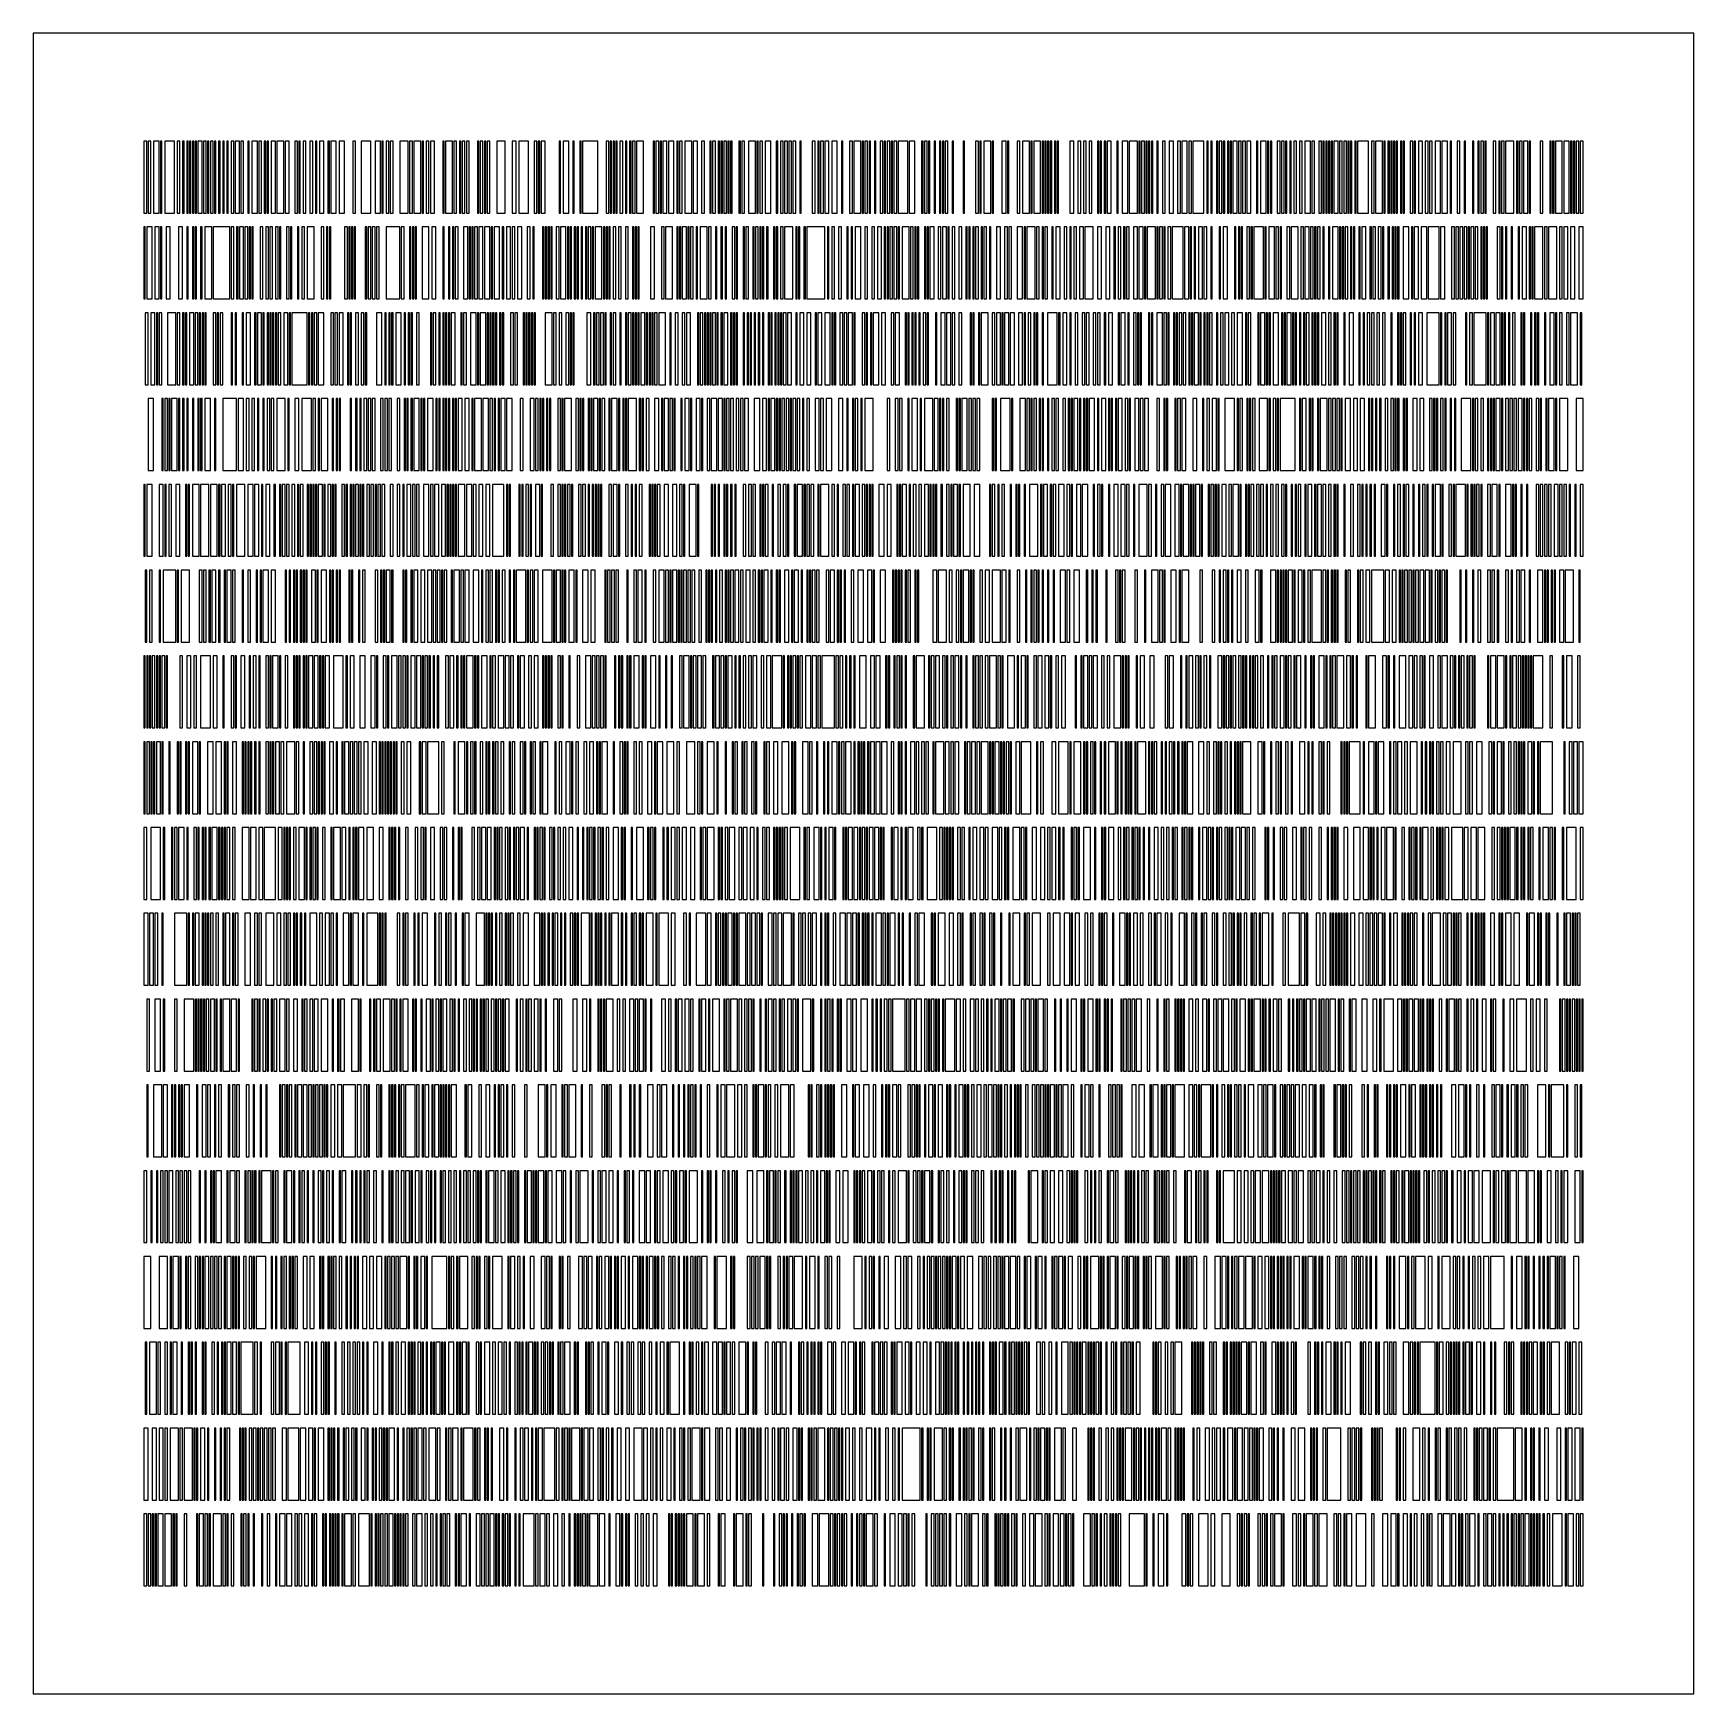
# Model space of a CAD drawing. Header units: metres. Extents: x -150 to 150, y -150 to 150.
import ezdxf

# ---------------------------------------------------------------- set-up
doc = ezdxf.new("R2010")
doc.units = ezdxf.units.M

msp = doc.modelspace()

# ---------------------------------------------------------------- linework, layer by layer
for points in [[(150, 150), (-150, 150), (-150, -150), (150, -150)], [(-130, 117.5), (-129.5, 117.5), (-129.5, 130.5), (-130, 130.5), (-130, 117.5)], [(-129.25, 117.5), (-128.75, 117.5), (-128.75, 130.5), (-129.25, 130.5), (-129.25, 117.5)], [(-128.25, 117.5), (-127.25, 117.5), (-127.25, 130.5), (-128.25, 130.5), (-128.25, 117.5)], [(-127, 117.5), (-126.75, 117.5), (-126.75, 130.5), (-127, 130.5), (-127, 117.5)], [(-126.25, 117.5), (-124.5, 117.5), (-124.5, 130.5), (-126.25, 130.5), (-126.25, 117.5)], [(-124, 117.5), (-123.5, 117.5), (-123.5, 130.5), (-124, 130.5), (-124, 117.5)], [(-123, 117.5), (-122.75, 117.5), (-122.75, 130.5), (-123, 130.5), (-123, 117.5)], [(-122.25, 117.5), (-122, 117.5), (-122, 130.5), (-122.25, 130.5), (-122.25, 117.5)], [(-121.75, 117.5), (-121.5, 117.5), (-121.5, 130.5), (-121.75, 130.5), (-121.75, 117.5)], [(-121.25, 117.5), (-121, 117.5), (-121, 130.5), (-121.25, 130.5), (-121.25, 117.5)], [(-120.75, 117.5), (-120.5, 117.5), (-120.5, 130.5), (-120.75, 130.5), (-120.75, 117.5)], [(-120.25, 117.5), (-119.5, 117.5), (-119.5, 130.5), (-120.25, 130.5), (-120.25, 117.5)], [(-119.25, 117.5), (-118.75, 117.5), (-118.75, 130.5), (-119.25, 130.5), (-119.25, 117.5)], [(-118.5, 117.5), (-118.25, 117.5), (-118.25, 130.5), (-118.5, 130.5), (-118.5, 117.5)], [(-118, 117.5), (-117.5, 117.5), (-117.5, 130.5), (-118, 130.5), (-118, 117.5)], [(-117.25, 117.5), (-117, 117.5), (-117, 130.5), (-117.25, 130.5), (-117.25, 117.5)], [(-116.5, 117.5), (-116.25, 117.5), (-116.25, 130.5), (-116.5, 130.5), (-116.5, 117.5)], [(-115.75, 117.5), (-115.5, 117.5), (-115.5, 130.5), (-115.75, 130.5), (-115.75, 117.5)], [(-115, 117.5), (-114.75, 117.5), (-114.75, 130.5), (-115, 130.5), (-115, 117.5)], [(-114.25, 117.5), (-113.75, 117.5), (-113.75, 130.5), (-114.25, 130.5), (-114.25, 117.5)], [(-113.5, 117.5), (-112.75, 117.5), (-112.75, 130.5), (-113.5, 130.5), (-113.5, 117.5)], [(-112.5, 117.5), (-112, 117.5), (-112, 130.5), (-112.5, 130.5), (-112.5, 117.5)], [(-111.25, 117.5), (-111, 117.5), (-111, 130.5), (-111.25, 130.5), (-111.25, 117.5)], [(-110.5, 117.5), (-109.5, 117.5), (-109.5, 130.5), (-110.5, 130.5), (-110.5, 117.5)], [(-109.25, 117.5), (-108.75, 117.5), (-108.75, 130.5), (-109.25, 130.5), (-109.25, 117.5)], [(-108.25, 117.5), (-108, 117.5), (-108, 130.5), (-108.25, 130.5), (-108.25, 117.5)], [(-107.75, 117.5), (-107.5, 117.5), (-107.5, 130.5), (-107.75, 130.5), (-107.75, 117.5)], [(-107, 117.5), (-106.25, 117.5), (-106.25, 130.5), (-107, 130.5), (-107, 117.5)], [(-106, 117.5), (-104.75, 117.5), (-104.75, 130.5), (-106, 130.5), (-106, 117.5)], [(-104.5, 117.5), (-103.75, 117.5), (-103.75, 130.5), (-104.5, 130.5), (-104.5, 117.5)], [(-102.75, 117.5), (-102.25, 117.5), (-102.25, 130.5), (-102.75, 130.5), (-102.75, 117.5)], [(-102, 117.5), (-101.75, 117.5), (-101.75, 130.5), (-102, 130.5), (-102, 117.5)], [(-101.25, 117.5), (-100.75, 117.5), (-100.75, 130.5), (-101.25, 130.5), (-101.25, 117.5)], [(-100, 117.5), (-99.5, 117.5), (-99.5, 130.5), (-100, 130.5), (-100, 117.5)], [(-99, 117.5), (-98.75, 117.5), (-98.75, 130.5), (-99, 130.5), (-99, 117.5)], [(-98.25, 117.5), (-97.5, 117.5), (-97.5, 130.5), (-98.25, 130.5), (-98.25, 117.5)], [(-96.75, 117.5), (-96.5, 117.5), (-96.5, 130.5), (-96.75, 130.5), (-96.75, 117.5)], [(-96.25, 117.5), (-95.25, 117.5), (-95.25, 130.5), (-96.25, 130.5), (-96.25, 117.5)], [(-94.75, 117.5), (-93.75, 117.5), (-93.75, 130.5), (-94.75, 130.5), (-94.75, 117.5)], [(-92.25, 117.5), (-91.75, 117.5), (-91.75, 130.5), (-92.25, 130.5), (-92.25, 117.5)], [(-90.75, 117.5), (-89, 117.5), (-89, 130.5), (-90.75, 130.5), (-90.75, 117.5)], [(-88.25, 117.5), (-87.25, 117.5), (-87.25, 130.5), (-88.25, 130.5), (-88.25, 117.5)], [(-87, 117.5), (-86.75, 117.5), (-86.75, 130.5), (-87, 130.5), (-87, 117.5)], [(-86.25, 117.5), (-85.75, 117.5), (-85.75, 130.5), (-86.25, 130.5), (-86.25, 117.5)], [(-85.5, 117.5), (-85, 117.5), (-85, 130.5), (-85.5, 130.5), (-85.5, 117.5)], [(-83.75, 117.5), (-82.25, 117.5), (-82.25, 130.5), (-83.75, 130.5), (-83.75, 117.5)], [(-82, 117.5), (-81.5, 117.5), (-81.5, 130.5), (-82, 130.5), (-82, 117.5)], [(-81.25, 117.5), (-80, 117.5), (-80, 130.5), (-81.25, 130.5), (-81.25, 117.5)], [(-79.75, 117.5), (-79.5, 117.5), (-79.5, 130.5), (-79.75, 130.5), (-79.75, 117.5)], [(-79, 117.5), (-78.5, 117.5), (-78.5, 130.5), (-79, 130.5), (-79, 117.5)], [(-78.25, 117.5), (-77.5, 117.5), (-77.5, 130.5), (-78.25, 130.5), (-78.25, 117.5)], [(-76, 117.5), (-75.75, 117.5), (-75.75, 130.5), (-76, 130.5), (-76, 117.5)], [(-75.5, 117.5), (-74.25, 117.5), (-74.25, 130.5), (-75.5, 130.5), (-75.5, 117.5)], [(-74, 117.5), (-73.5, 117.5), (-73.5, 130.5), (-74, 130.5), (-74, 117.5)], [(-73, 117.5), (-72.75, 117.5), (-72.75, 130.5), (-73, 130.5), (-73, 117.5)], [(-72.5, 117.5), (-72, 117.5), (-72, 130.5), (-72.5, 130.5), (-72.5, 117.5)], [(-71.75, 117.5), (-71.25, 117.5), (-71.25, 130.5), (-71.75, 130.5), (-71.75, 117.5)], [(-69.75, 117.5), (-69.5, 117.5), (-69.5, 130.5), (-69.75, 130.5), (-69.75, 117.5)], [(-69.25, 117.5), (-68.75, 117.5), (-68.75, 130.5), (-69.25, 130.5), (-69.25, 117.5)], [(-68.5, 117.5), (-68.25, 117.5), (-68.25, 130.5), (-68.5, 130.5), (-68.5, 117.5)], [(-68, 117.5), (-67.5, 117.5), (-67.5, 130.5), (-68, 130.5), (-68, 117.5)], [(-66.25, 117.5), (-64.75, 117.5), (-64.75, 130.5), (-66.25, 130.5), (-66.25, 117.5)], [(-63.5, 117.5), (-62.75, 117.5), (-62.75, 130.5), (-63.5, 130.5), (-63.5, 117.5)], [(-62.25, 117.5), (-60.5, 117.5), (-60.5, 130.5), (-62.25, 130.5), (-62.25, 117.5)], [(-59.5, 117.5), (-59, 117.5), (-59, 130.5), (-59.5, 130.5), (-59.5, 117.5)], [(-58.75, 117.5), (-58.5, 117.5), (-58.5, 130.5), (-58.75, 130.5), (-58.75, 117.5)], [(-58.25, 117.5), (-57.5, 117.5), (-57.5, 130.5), (-58.25, 130.5), (-58.25, 117.5)], [(-55, 117.5), (-54.75, 117.5), (-54.75, 130.5), (-55, 130.5), (-55, 117.5)], [(-54.25, 117.5), (-53.25, 117.5), (-53.25, 130.5), (-54.25, 130.5), (-54.25, 117.5)], [(-52.5, 117.5), (-52.25, 117.5), (-52.25, 130.5), (-52.5, 130.5), (-52.5, 117.5)], [(-51.25, 117.5), (-51, 117.5), (-51, 130.5), (-51.25, 130.5), (-51.25, 117.5)], [(-50.75, 117.5), (-48, 117.5), (-48, 130.5), (-50.75, 130.5), (-50.75, 117.5)], [(-46.5, 117.5), (-46, 117.5), (-46, 130.5), (-46.5, 130.5), (-46.5, 117.5)], [(-45.75, 117.5), (-45.5, 117.5), (-45.5, 130.5), (-45.75, 130.5), (-45.75, 117.5)], [(-45.25, 117.5), (-45, 117.5), (-45, 130.5), (-45.25, 130.5), (-45.25, 117.5)], [(-44.75, 117.5), (-44.5, 117.5), (-44.5, 130.5), (-44.75, 130.5), (-44.75, 117.5)], [(-44, 117.5), (-43.5, 117.5), (-43.5, 130.5), (-44, 130.5), (-44, 117.5)], [(-43, 117.5), (-42.75, 117.5), (-42.75, 130.5), (-43, 130.5), (-43, 117.5)], [(-42.25, 117.5), (-42, 117.5), (-42, 130.5), (-42.25, 130.5), (-42.25, 117.5)], [(-41.75, 117.5), (-41.25, 117.5), (-41.25, 130.5), (-41.75, 130.5), (-41.75, 117.5)], [(-41, 117.5), (-39.75, 117.5), (-39.75, 130.5), (-41, 130.5), (-41, 117.5)], [(-38, 117.5), (-37.75, 117.5), (-37.75, 130.5), (-38, 130.5), (-38, 117.5)], [(-37.5, 117.5), (-37, 117.5), (-37, 130.5), (-37.5, 130.5), (-37.5, 117.5)], [(-36.75, 117.5), (-36.5, 117.5), (-36.5, 130.5), (-36.75, 130.5), (-36.75, 117.5)], [(-36.25, 117.5), (-35.5, 117.5), (-35.5, 130.5), (-36.25, 130.5), (-36.25, 117.5)], [(-35.25, 117.5), (-34.25, 117.5), (-34.25, 130.5), (-35.25, 130.5), (-35.25, 117.5)], [(-33.75, 117.5), (-33.5, 117.5), (-33.5, 130.5), (-33.75, 130.5), (-33.75, 117.5)], [(-33.25, 117.5), (-32.75, 117.5), (-32.75, 130.5), (-33.25, 130.5), (-33.25, 117.5)], [(-32.25, 117.5), (-31, 117.5), (-31, 130.5), (-32.25, 130.5), (-32.25, 117.5)], [(-30.75, 117.5), (-30, 117.5), (-30, 130.5), (-30.75, 130.5), (-30.75, 117.5)], [(-29.25, 117.5), (-28.75, 117.5), (-28.75, 130.5), (-29.25, 130.5), (-29.25, 117.5)], [(-27.75, 117.5), (-27.5, 117.5), (-27.5, 130.5), (-27.75, 130.5), (-27.75, 117.5)], [(-27.25, 117.5), (-26.75, 117.5), (-26.75, 130.5), (-27.25, 130.5), (-27.25, 117.5)], [(-26.25, 117.5), (-26, 117.5), (-26, 130.5), (-26.25, 130.5), (-26.25, 117.5)], [(-25.75, 117.5), (-25.5, 117.5), (-25.5, 130.5), (-25.75, 130.5), (-25.75, 117.5)], [(-25.25, 117.5), (-24.75, 117.5), (-24.75, 130.5), (-25.25, 130.5), (-25.25, 117.5)], [(-24.5, 117.5), (-24.25, 117.5), (-24.25, 130.5), (-24.5, 130.5), (-24.5, 117.5)], [(-24, 117.5), (-23.75, 117.5), (-23.75, 130.5), (-24, 130.5), (-24, 117.5)], [(-22.5, 117.5), (-22.25, 117.5), (-22.25, 130.5), (-22.5, 130.5), (-22.5, 117.5)], [(-22, 117.5), (-21.5, 117.5), (-21.5, 130.5), (-22, 130.5), (-22, 117.5)], [(-20.75, 117.5), (-19.5, 117.5), (-19.5, 130.5), (-20.75, 130.5), (-20.75, 117.5)], [(-19.25, 117.5), (-19, 117.5), (-19, 130.5), (-19.25, 130.5), (-19.25, 117.5)], [(-18.75, 117.5), (-18.25, 117.5), (-18.25, 130.5), (-18.75, 130.5), (-18.75, 117.5)], [(-17.75, 117.5), (-16.75, 117.5), (-16.75, 130.5), (-17.75, 130.5), (-17.75, 117.5)], [(-15.75, 117.5), (-15.5, 117.5), (-15.5, 130.5), (-15.75, 130.5), (-15.75, 117.5)], [(-15, 117.5), (-14.5, 117.5), (-14.5, 130.5), (-15, 130.5), (-15, 117.5)], [(-14.25, 117.5), (-13.75, 117.5), (-13.75, 130.5), (-14.25, 130.5), (-14.25, 117.5)], [(-13.5, 117.5), (-13, 117.5), (-13, 130.5), (-13.5, 130.5), (-13.5, 117.5)], [(-12.75, 117.5), (-12.25, 117.5), (-12.25, 130.5), (-12.75, 130.5), (-12.75, 117.5)], [(-11.5, 117.5), (-11.25, 117.5), (-11.25, 130.5), (-11.5, 130.5), (-11.5, 117.5)], [(-9.25, 117.5), (-8.75, 117.5), (-8.75, 130.5), (-9.25, 130.5), (-9.25, 117.5)], [(-8.25, 117.5), (-8, 117.5), (-8, 130.5), (-8.25, 130.5), (-8.25, 117.5)], [(-7.75, 117.5), (-7.25, 117.5), (-7.25, 130.5), (-7.75, 130.5), (-7.75, 117.5)], [(-7, 117.5), (-6.25, 117.5), (-6.25, 130.5), (-7, 130.5), (-7, 117.5)], [(-5.75, 117.5), (-4.75, 117.5), (-4.75, 130.5), (-5.75, 130.5), (-5.75, 117.5)], [(-4, 117.5), (-3.75, 117.5), (-3.75, 130.5), (-4, 130.5), (-4, 117.5)], [(-2.5, 117.5), (-2, 117.5), (-2, 130.5), (-2.5, 130.5), (-2.5, 117.5)], [(-1.75, 117.5), (-0.5, 117.5), (-0.5, 130.5), (-1.75, 130.5), (-1.75, 117.5)], [(-0.25, 117.5), (0, 117.5), (0, 130.5), (-0.25, 130.5), (-0.25, 117.5)], [(0.25, 117.5), (0.75, 117.5), (0.75, 130.5), (0.25, 130.5), (0.25, 117.5)], [(1, 117.5), (1.25, 117.5), (1.25, 130.5), (1, 130.5), (1, 117.5)], [(2, 117.5), (2.25, 117.5), (2.25, 130.5), (2, 130.5), (2, 117.5)], [(3, 117.5), (3.5, 117.5), (3.5, 130.5), (3, 130.5), (3, 117.5)], [(3.75, 117.5), (4, 117.5), (4, 130.5), (3.75, 130.5), (3.75, 117.5)], [(4.25, 117.5), (4.75, 117.5), (4.75, 130.5), (4.25, 130.5), (4.25, 117.5)], [(5, 117.5), (5.25, 117.5), (5.25, 130.5), (5, 130.5), (5, 117.5)], [(5.5, 117.5), (6, 117.5), (6, 130.5), (5.5, 130.5), (5.5, 117.5)], [(6.25, 117.5), (8, 117.5), (8, 130.5), (6.25, 130.5), (6.25, 117.5)], [(8.25, 117.5), (9.25, 117.5), (9.25, 130.5), (8.25, 130.5), (8.25, 117.5)], [(10.5, 117.5), (10.75, 117.5), (10.75, 130.5), (10.5, 130.5), (10.5, 117.5)], [(11, 117.5), (11.5, 117.5), (11.5, 130.5), (11, 130.5), (11, 117.5)], [(11.75, 117.5), (12, 117.5), (12, 130.5), (11.75, 130.5), (11.75, 117.5)], [(12.75, 117.5), (13, 117.5), (13, 130.5), (12.75, 130.5), (12.75, 117.5)], [(13.75, 117.5), (14, 117.5), (14, 130.5), (13.75, 130.5), (13.75, 117.5)], [(14.25, 117.5), (14.5, 117.5), (14.5, 130.5), (14.25, 130.5), (14.25, 117.5)], [(14.75, 117.5), (15.25, 117.5), (15.25, 130.5), (14.75, 130.5), (14.75, 117.5)], [(16, 117.5), (16.25, 117.5), (16.25, 130.5), (16, 130.5), (16, 117.5)], [(18, 117.5), (18.25, 117.5), (18.25, 130.5), (18, 130.5), (18, 117.5)], [(20.25, 117.5), (20.75, 117.5), (20.75, 130.5), (20.25, 130.5), (20.25, 117.5)], [(21, 117.5), (21.25, 117.5), (21.25, 130.5), (21, 130.5), (21, 117.5)], [(21.75, 117.5), (23, 117.5), (23, 130.5), (21.75, 130.5), (21.75, 117.5)], [(23.25, 117.5), (23.5, 117.5), (23.5, 130.5), (23.25, 130.5), (23.25, 117.5)], [(25, 117.5), (25.75, 117.5), (25.75, 130.5), (25, 130.5), (25, 117.5)], [(26, 117.5), (26.25, 117.5), (26.25, 130.5), (26, 130.5), (26, 117.5)], [(27.75, 117.5), (28.25, 117.5), (28.25, 130.5), (27.75, 130.5), (27.75, 117.5)], [(28.75, 117.5), (30, 117.5), (30, 130.5), (28.75, 130.5), (28.75, 117.5)], [(30.25, 117.5), (30.5, 117.5), (30.5, 130.5), (30.25, 130.5), (30.25, 117.5)], [(30.75, 117.5), (32, 117.5), (32, 130.5), (30.75, 130.5), (30.75, 117.5)], [(32.25, 117.5), (32.5, 117.5), (32.5, 130.5), (32.25, 130.5), (32.25, 117.5)], [(32.75, 117.5), (33, 117.5), (33, 130.5), (32.75, 130.5), (32.75, 117.5)], [(33.25, 117.5), (33.5, 117.5), (33.5, 130.5), (33.25, 130.5), (33.25, 117.5)], [(33.75, 117.5), (34, 117.5), (34, 130.5), (33.75, 130.5), (33.75, 117.5)], [(34.5, 117.5), (34.75, 117.5), (34.75, 130.5), (34.5, 130.5), (34.5, 117.5)], [(35, 117.5), (35.25, 117.5), (35.25, 130.5), (35, 130.5), (35, 117.5)], [(37.25, 117.5), (38, 117.5), (38, 130.5), (37.25, 130.5), (37.25, 117.5)], [(38.75, 117.5), (39.25, 117.5), (39.25, 130.5), (38.75, 130.5), (38.75, 117.5)], [(39.75, 117.5), (40.25, 117.5), (40.25, 130.5), (39.75, 130.5), (39.75, 117.5)], [(40.75, 117.5), (41.25, 117.5), (41.25, 130.5), (40.75, 130.5), (40.75, 117.5)], [(42.25, 117.5), (42.5, 117.5), (42.5, 130.5), (42.25, 130.5), (42.25, 117.5)], [(42.75, 117.5), (43, 117.5), (43, 130.5), (42.75, 130.5), (42.75, 117.5)], [(43.5, 117.5), (43.75, 117.5), (43.75, 130.5), (43.5, 130.5), (43.5, 117.5)], [(44, 117.5), (44.75, 117.5), (44.75, 130.5), (44, 130.5), (44, 117.5)], [(45.75, 117.5), (46, 117.5), (46, 130.5), (45.75, 130.5), (45.75, 117.5)], [(46.75, 117.5), (47.75, 117.5), (47.75, 130.5), (46.75, 130.5), (46.75, 117.5)], [(48, 117.5), (49.5, 117.5), (49.5, 130.5), (48, 130.5), (48, 117.5)], [(49.75, 117.5), (50, 117.5), (50, 130.5), (49.75, 130.5), (49.75, 117.5)], [(50.25, 117.5), (50.75, 117.5), (50.75, 130.5), (50.25, 130.5), (50.25, 117.5)], [(51, 117.5), (51.25, 117.5), (51.25, 130.5), (51, 130.5), (51, 117.5)], [(51.5, 117.5), (51.75, 117.5), (51.75, 130.5), (51.5, 130.5), (51.5, 117.5)], [(52, 117.5), (52.25, 117.5), (52.25, 130.5), (52, 130.5), (52, 117.5)], [(53, 117.5), (53.25, 117.5), (53.25, 130.5), (53, 130.5), (53, 117.5)], [(54, 117.5), (54.5, 117.5), (54.5, 130.5), (54, 130.5), (54, 117.5)], [(55.25, 117.5), (56, 117.5), (56, 130.5), (55.25, 130.5), (55.25, 117.5)], [(56.75, 117.5), (57.25, 117.5), (57.25, 130.5), (56.75, 130.5), (56.75, 117.5)], [(57.5, 117.5), (58.5, 117.5), (58.5, 130.5), (57.5, 130.5), (57.5, 117.5)], [(58.75, 117.5), (59.25, 117.5), (59.25, 130.5), (58.75, 130.5), (58.75, 117.5)], [(59.5, 117.5), (61.5, 117.5), (61.5, 130.5), (59.5, 130.5), (59.5, 117.5)], [(62, 117.5), (62.25, 117.5), (62.25, 130.5), (62, 130.5), (62, 117.5)], [(62.75, 117.5), (63, 117.5), (63, 130.5), (62.75, 130.5), (62.75, 117.5)], [(63.75, 117.5), (64, 117.5), (64, 130.5), (63.75, 130.5), (63.75, 117.5)], [(64.25, 117.5), (64.75, 117.5), (64.75, 130.5), (64.25, 130.5), (64.25, 117.5)], [(65, 117.5), (65.25, 117.5), (65.25, 130.5), (65, 130.5), (65, 117.5)], [(65.75, 117.5), (66, 117.5), (66, 130.5), (65.75, 130.5), (65.75, 117.5)], [(66.25, 117.5), (66.5, 117.5), (66.5, 130.5), (66.25, 130.5), (66.25, 117.5)], [(66.75, 117.5), (67.5, 117.5), (67.5, 130.5), (66.75, 130.5), (66.75, 117.5)], [(67.75, 117.5), (68.25, 117.5), (68.25, 130.5), (67.75, 130.5), (67.75, 117.5)], [(68.5, 117.5), (69, 117.5), (69, 130.5), (68.5, 130.5), (68.5, 117.5)], [(69.25, 117.5), (70, 117.5), (70, 130.5), (69.25, 130.5), (69.25, 117.5)], [(71, 117.5), (71.25, 117.5), (71.25, 130.5), (71, 130.5), (71, 117.5)], [(71.75, 117.5), (72.75, 117.5), (72.75, 130.5), (71.75, 130.5), (71.75, 117.5)], [(73, 117.5), (73.25, 117.5), (73.25, 130.5), (73, 130.5), (73, 117.5)], [(73.5, 117.5), (73.75, 117.5), (73.75, 130.5), (73.5, 130.5), (73.5, 117.5)], [(74.75, 117.5), (75.25, 117.5), (75.25, 130.5), (74.75, 130.5), (74.75, 117.5)], [(75.5, 117.5), (76, 117.5), (76, 130.5), (75.5, 130.5), (75.5, 117.5)], [(76.25, 117.5), (76.5, 117.5), (76.5, 130.5), (76.25, 130.5), (76.25, 117.5)], [(77, 117.5), (77.25, 117.5), (77.25, 130.5), (77, 130.5), (77, 117.5)], [(77.75, 117.5), (78.25, 117.5), (78.25, 130.5), (77.75, 130.5), (77.75, 117.5)], [(78.75, 117.5), (79.25, 117.5), (79.25, 130.5), (78.75, 130.5), (78.75, 117.5)], [(79.75, 117.5), (80.75, 117.5), (80.75, 130.5), (79.75, 130.5), (79.75, 117.5)], [(81, 117.5), (81.5, 117.5), (81.5, 130.5), (81, 130.5), (81, 117.5)], [(82.25, 117.5), (82.75, 117.5), (82.75, 130.5), (82.25, 130.5), (82.25, 117.5)], [(83, 117.5), (83.25, 117.5), (83.25, 130.5), (83, 130.5), (83, 117.5)], [(83.5, 117.5), (83.75, 117.5), (83.75, 130.5), (83.5, 130.5), (83.5, 117.5)], [(84, 117.5), (84.25, 117.5), (84.25, 130.5), (84, 130.5), (84, 117.5)], [(84.5, 117.5), (84.75, 117.5), (84.75, 130.5), (84.5, 130.5), (84.5, 117.5)], [(85, 117.5), (85.75, 117.5), (85.75, 130.5), (85, 130.5), (85, 117.5)], [(86, 117.5), (86.5, 117.5), (86.5, 130.5), (86, 130.5), (86, 117.5)], [(86.75, 117.5), (87.25, 117.5), (87.25, 130.5), (86.75, 130.5), (86.75, 117.5)], [(87.5, 117.5), (87.75, 117.5), (87.75, 130.5), (87.5, 130.5), (87.5, 117.5)], [(88, 117.5), (88.25, 117.5), (88.25, 130.5), (88, 130.5), (88, 117.5)], [(88.75, 117.5), (89, 117.5), (89, 130.5), (88.75, 130.5), (88.75, 117.5)], [(89.25, 117.5), (91.25, 117.5), (91.25, 130.5), (89.25, 130.5), (89.25, 117.5)], [(91.75, 117.5), (92.25, 117.5), (92.25, 130.5), (91.75, 130.5), (91.75, 117.5)], [(92.5, 117.5), (93.75, 117.5), (93.75, 130.5), (92.5, 130.5), (92.5, 117.5)], [(94, 117.5), (94.25, 117.5), (94.25, 130.5), (94, 130.5), (94, 117.5)], [(94.75, 117.5), (95, 117.5), (95, 130.5), (94.75, 130.5), (94.75, 117.5)], [(95.25, 117.5), (95.5, 117.5), (95.5, 130.5), (95.25, 130.5), (95.25, 117.5)], [(95.75, 117.5), (96, 117.5), (96, 130.5), (95.75, 130.5), (95.75, 117.5)], [(96.25, 117.5), (96.5, 117.5), (96.5, 130.5), (96.25, 130.5), (96.25, 117.5)], [(97, 117.5), (97.25, 117.5), (97.25, 130.5), (97, 130.5), (97, 117.5)], [(97.5, 117.5), (97.75, 117.5), (97.75, 130.5), (97.5, 130.5), (97.5, 117.5)], [(98.75, 117.5), (99.25, 117.5), (99.25, 130.5), (98.75, 130.5), (98.75, 117.5)], [(99.5, 117.5), (99.75, 117.5), (99.75, 130.5), (99.5, 130.5), (99.5, 117.5)], [(100.25, 117.5), (101, 117.5), (101, 130.5), (100.25, 130.5), (100.25, 117.5)], [(101.5, 117.5), (102, 117.5), (102, 130.5), (101.5, 130.5), (101.5, 117.5)], [(102.25, 117.5), (102.75, 117.5), (102.75, 130.5), (102.25, 130.5), (102.25, 117.5)], [(103.25, 117.5), (104.25, 117.5), (104.25, 130.5), (103.25, 130.5), (103.25, 117.5)], [(104.5, 117.5), (105.5, 117.5), (105.5, 130.5), (104.5, 130.5), (104.5, 117.5)], [(106, 117.5), (106.25, 117.5), (106.25, 130.5), (106, 130.5), (106, 117.5)], [(107.25, 117.5), (107.75, 117.5), (107.75, 130.5), (107.25, 130.5), (107.25, 117.5)], [(108.5, 117.5), (108.75, 117.5), (108.75, 130.5), (108.5, 130.5), (108.5, 117.5)], [(110, 117.5), (110.25, 117.5), (110.25, 130.5), (110, 130.5), (110, 117.5)], [(111, 117.5), (111.25, 117.5), (111.25, 130.5), (111, 130.5), (111, 117.5)], [(111.5, 117.5), (112, 117.5), (112, 130.5), (111.5, 130.5), (111.5, 117.5)], [(112.25, 117.5), (112.5, 117.5), (112.5, 130.5), (112.25, 130.5), (112.25, 117.5)], [(113.75, 117.5), (114.25, 117.5), (114.25, 130.5), (113.75, 130.5), (113.75, 117.5)], [(114.75, 117.5), (115, 117.5), (115, 130.5), (114.75, 130.5), (114.75, 117.5)], [(115.25, 117.5), (115.75, 117.5), (115.75, 130.5), (115.25, 130.5), (115.25, 117.5)], [(116, 117.5), (117.5, 117.5), (117.5, 130.5), (116, 130.5), (116, 117.5)], [(118, 117.5), (118.25, 117.5), (118.25, 130.5), (118, 130.5), (118, 117.5)], [(118.5, 117.5), (119, 117.5), (119, 130.5), (118.5, 130.5), (118.5, 117.5)], [(119.25, 117.5), (120, 117.5), (120, 130.5), (119.25, 130.5), (119.25, 117.5)], [(120.25, 117.5), (120.5, 117.5), (120.5, 130.5), (120.25, 130.5), (120.25, 117.5)], [(122.25, 117.5), (122.75, 117.5), (122.75, 130.5), (122.25, 130.5), (122.25, 117.5)], [(124, 117.5), (124.25, 117.5), (124.25, 130.5), (124, 130.5), (124, 117.5)], [(124.5, 117.5), (124.75, 117.5), (124.75, 130.5), (124.5, 130.5), (124.5, 117.5)], [(125, 117.5), (126.25, 117.5), (126.25, 130.5), (125, 130.5), (125, 117.5)], [(126.5, 117.5), (127.5, 117.5), (127.5, 130.5), (126.5, 130.5), (126.5, 117.5)], [(127.75, 117.5), (128, 117.5), (128, 130.5), (127.75, 130.5), (127.75, 117.5)], [(128.25, 117.5), (128.5, 117.5), (128.5, 130.5), (128.25, 130.5), (128.25, 117.5)], [(128.75, 117.5), (129.25, 117.5), (129.25, 130.5), (128.75, 130.5), (128.75, 117.5)], [(129.5, 117.5), (130, 117.5), (130, 130.5), (129.5, 130.5), (129.5, 117.5)], [(-130, 102), (-129.75, 102), (-129.75, 115), (-130, 115), (-130, 102)], [(-129.5, 102), (-128.5, 102), (-128.5, 115), (-129.5, 115), (-129.5, 102)], [(-128, 102), (-127.25, 102), (-127.25, 115), (-128, 115), (-128, 102)], [(-127, 102), (-126.75, 102), (-126.75, 115), (-127, 115), (-127, 102)], [(-126, 102), (-125.25, 102), (-125.25, 115), (-126, 115), (-126, 102)], [(-123.75, 102), (-123, 102), (-123, 115), (-123.75, 115), (-123.75, 102)], [(-122.25, 102), (-122, 102), (-122, 115), (-122.25, 115), (-122.25, 102)], [(-121.25, 102), (-121, 102), (-121, 115), (-121.25, 115), (-121.25, 102)], [(-120.75, 102), (-120.5, 102), (-120.5, 115), (-120.75, 115), (-120.75, 102)], [(-119.75, 102), (-119.5, 102), (-119.5, 115), (-119.75, 115), (-119.75, 102)], [(-119, 102), (-117.75, 102), (-117.75, 115), (-119, 115), (-119, 102)], [(-117.5, 102), (-114.5, 102), (-114.5, 115), (-117.5, 115), (-117.5, 102)], [(-114.25, 102), (-113.75, 102), (-113.75, 115), (-114.25, 115), (-114.25, 102)], [(-113.25, 102), (-113, 102), (-113, 115), (-113.25, 115), (-113.25, 102)], [(-112.75, 102), (-112, 102), (-112, 115), (-112.75, 115), (-112.75, 102)], [(-111.75, 102), (-111.25, 102), (-111.25, 115), (-111.75, 115), (-111.75, 102)], [(-111, 102), (-110.75, 102), (-110.75, 115), (-111, 115), (-111, 102)], [(-110.5, 102), (-110.25, 102), (-110.25, 115), (-110.5, 115), (-110.5, 102)], [(-109, 102), (-108.5, 102), (-108.5, 115), (-109, 115), (-109, 102)], [(-108, 102), (-107.5, 102), (-107.5, 115), (-108, 115), (-108, 102)], [(-107.25, 102), (-106.75, 102), (-106.75, 115), (-107.25, 115), (-107.25, 102)], [(-106.25, 102), (-105.75, 102), (-105.75, 115), (-106.25, 115), (-106.25, 102)], [(-105.5, 102), (-105.25, 102), (-105.25, 115), (-105.5, 115), (-105.5, 102)], [(-104.25, 102), (-103.75, 102), (-103.75, 115), (-104.25, 115), (-104.25, 102)], [(-103.5, 102), (-103.25, 102), (-103.25, 115), (-103.5, 115), (-103.5, 102)], [(-102.25, 102), (-102, 102), (-102, 115), (-102.25, 115), (-102.25, 102)], [(-101.5, 102), (-101, 102), (-101, 115), (-101.5, 115), (-101.5, 102)], [(-100.5, 102), (-99.25, 102), (-99.25, 115), (-100.5, 115), (-100.5, 102)], [(-98, 102), (-97.5, 102), (-97.5, 115), (-98, 115), (-98, 102)], [(-97, 102), (-96.75, 102), (-96.75, 115), (-97, 115), (-97, 102)], [(-96.5, 102), (-96.25, 102), (-96.25, 115), (-96.5, 115), (-96.5, 102)], [(-93.75, 102), (-93.25, 102), (-93.25, 115), (-93.75, 115), (-93.75, 102)], [(-93, 102), (-92.75, 102), (-92.75, 115), (-93, 115), (-93, 102)], [(-92.5, 102), (-92.25, 102), (-92.25, 115), (-92.5, 115), (-92.5, 102)], [(-92, 102), (-91.75, 102), (-91.75, 115), (-92, 115), (-92, 102)], [(-90, 102), (-89.75, 102), (-89.75, 115), (-90, 115), (-90, 102)], [(-89.5, 102), (-89, 102), (-89, 115), (-89.5, 115), (-89.5, 102)], [(-88.75, 102), (-88.25, 102), (-88.25, 115), (-88.75, 115), (-88.75, 102)], [(-88, 102), (-87.5, 102), (-87.5, 115), (-88, 115), (-88, 102)], [(-86.25, 102), (-83.75, 102), (-83.75, 115), (-86.25, 115), (-86.25, 102)], [(-83.5, 102), (-83, 102), (-83, 115), (-83.5, 115), (-83.5, 102)], [(-82, 102), (-81.75, 102), (-81.75, 115), (-82, 115), (-82, 102)], [(-81.5, 102), (-81.25, 102), (-81.25, 115), (-81.5, 115), (-81.5, 102)], [(-81, 102), (-80.75, 102), (-80.75, 115), (-81, 115), (-81, 102)], [(-79.75, 102), (-78.5, 102), (-78.5, 115), (-79.75, 115), (-79.75, 102)], [(-78, 102), (-77.25, 102), (-77.25, 115), (-78, 115), (-78, 102)], [(-76, 102), (-75.75, 102), (-75.75, 115), (-76, 115), (-76, 102)], [(-75, 102), (-74.75, 102), (-74.75, 115), (-75, 115), (-75, 102)], [(-74.25, 102), (-74, 102), (-74, 115), (-74.25, 115), (-74.25, 102)], [(-73.75, 102), (-73.25, 102), (-73.25, 115), (-73.75, 115), (-73.75, 102)], [(-72.25, 102), (-71.5, 102), (-71.5, 115), (-72.25, 115), (-72.25, 102)], [(-71.25, 102), (-71, 102), (-71, 115), (-71.25, 115), (-71.25, 102)], [(-70.75, 102), (-70.5, 102), (-70.5, 115), (-70.75, 115), (-70.75, 102)], [(-70.25, 102), (-69.75, 102), (-69.75, 115), (-70.25, 115), (-70.25, 102)], [(-69.5, 102), (-68.75, 102), (-68.75, 115), (-69.5, 115), (-69.5, 102)], [(-68.5, 102), (-67.5, 102), (-67.5, 115), (-68.5, 115), (-68.5, 102)], [(-67.25, 102), (-67, 102), (-67, 115), (-67.25, 115), (-67.25, 102)], [(-66.75, 102), (-65.75, 102), (-65.75, 115), (-66.75, 115), (-66.75, 102)], [(-65.25, 102), (-65, 102), (-65, 115), (-65.25, 115), (-65.25, 102)], [(-64.5, 102), (-63.75, 102), (-63.75, 115), (-64.5, 115), (-64.5, 102)], [(-63.5, 102), (-63, 102), (-63, 115), (-63.5, 115), (-63.5, 102)], [(-62.5, 102), (-61.75, 102), (-61.75, 115), (-62.5, 115), (-62.5, 102)], [(-60.75, 102), (-60.25, 102), (-60.25, 115), (-60.75, 115), (-60.75, 102)], [(-59.75, 102), (-59.5, 102), (-59.5, 115), (-59.75, 115), (-59.75, 102)], [(-58, 102), (-57.75, 102), (-57.75, 115), (-58, 115), (-58, 102)], [(-57.5, 102), (-57.25, 102), (-57.25, 115), (-57.5, 115), (-57.5, 102)], [(-57, 102), (-56.75, 102), (-56.75, 115), (-57, 115), (-57, 102)], [(-56.5, 102), (-56.25, 102), (-56.25, 115), (-56.5, 115), (-56.5, 102)], [(-55.5, 102), (-55, 102), (-55, 115), (-55.5, 115), (-55.5, 102)], [(-54.75, 102), (-53.75, 102), (-53.75, 115), (-54.75, 115), (-54.75, 102)], [(-53.5, 102), (-53.25, 102), (-53.25, 115), (-53.5, 115), (-53.5, 102)], [(-53, 102), (-52.75, 102), (-52.75, 115), (-53, 115), (-53, 102)], [(-52.25, 102), (-52, 102), (-52, 115), (-52.25, 115), (-52.25, 102)], [(-51.75, 102), (-51.5, 102), (-51.5, 115), (-51.75, 115), (-51.75, 102)], [(-51, 102), (-50.75, 102), (-50.75, 115), (-51, 115), (-51, 102)], [(-50.25, 102), (-50, 102), (-50, 115), (-50.25, 115), (-50.25, 102)], [(-49.75, 102), (-49.25, 102), (-49.25, 115), (-49.75, 115), (-49.75, 102)], [(-49, 102), (-48.75, 102), (-48.75, 115), (-49, 115), (-49, 102)], [(-48.5, 102), (-47.25, 102), (-47.25, 115), (-48.5, 115), (-48.5, 102)], [(-47, 102), (-46.75, 102), (-46.75, 115), (-47, 115), (-47, 102)], [(-46.5, 102), (-46.25, 102), (-46.25, 115), (-46.5, 115), (-46.5, 102)], [(-46, 102), (-45.75, 102), (-45.75, 115), (-46, 115), (-46, 102)], [(-45.25, 102), (-44.75, 102), (-44.75, 115), (-45.25, 115), (-45.25, 102)], [(-44.25, 102), (-43.75, 102), (-43.75, 115), (-44.25, 115), (-44.25, 102)], [(-43, 102), (-42.5, 102), (-42.5, 115), (-43, 115), (-43, 102)], [(-41.75, 102), (-41.5, 102), (-41.5, 115), (-41.75, 115), (-41.75, 102)], [(-41.25, 102), (-41, 102), (-41, 115), (-41.25, 115), (-41.25, 102)], [(-40.75, 102), (-40.5, 102), (-40.5, 115), (-40.75, 115), (-40.75, 102)], [(-38.5, 102), (-37.75, 102), (-37.75, 115), (-38.5, 115), (-38.5, 102)], [(-36.5, 102), (-36, 102), (-36, 115), (-36.5, 115), (-36.5, 102)], [(-35.75, 102), (-34.5, 102), (-34.5, 115), (-35.75, 115), (-35.75, 102)], [(-33.75, 102), (-33.5, 102), (-33.5, 115), (-33.75, 115), (-33.75, 102)], [(-33.25, 102), (-33, 102), (-33, 115), (-33.25, 115), (-33.25, 102)], [(-32.75, 102), (-32, 102), (-32, 115), (-32.75, 115), (-32.75, 102)], [(-31.75, 102), (-31.5, 102), (-31.5, 115), (-31.75, 115), (-31.75, 102)], [(-31.25, 102), (-30.75, 102), (-30.75, 115), (-31.25, 115), (-31.25, 102)], [(-30.25, 102), (-30, 102), (-30, 115), (-30.25, 115), (-30.25, 102)], [(-29.5, 102), (-28.25, 102), (-28.25, 115), (-29.5, 115), (-29.5, 102)], [(-28, 102), (-27.5, 102), (-27.5, 115), (-28, 115), (-28, 102)], [(-26.75, 102), (-26.5, 102), (-26.5, 115), (-26.75, 115), (-26.75, 102)], [(-25.75, 102), (-25.5, 102), (-25.5, 115), (-25.75, 115), (-25.75, 102)], [(-25, 102), (-24.75, 102), (-24.75, 115), (-25, 115), (-25, 102)], [(-23.75, 102), (-23.25, 102), (-23.25, 115), (-23.75, 115), (-23.75, 102)], [(-23, 102), (-22.75, 102), (-22.75, 115), (-23, 115), (-23, 102)], [(-21.75, 102), (-21.5, 102), (-21.5, 115), (-21.75, 115), (-21.75, 102)], [(-21.25, 102), (-20.75, 102), (-20.75, 115), (-21.25, 115), (-21.25, 102)], [(-20, 102), (-19.75, 102), (-19.75, 115), (-20, 115), (-20, 102)], [(-19.5, 102), (-19, 102), (-19, 115), (-19.5, 115), (-19.5, 102)], [(-18.75, 102), (-18.5, 102), (-18.5, 115), (-18.75, 115), (-18.75, 102)], [(-18.25, 102), (-18, 102), (-18, 115), (-18.25, 115), (-18.25, 102)], [(-17.5, 102), (-17.25, 102), (-17.25, 115), (-17.5, 115), (-17.5, 102)], [(-16.25, 102), (-16, 102), (-16, 115), (-16.25, 115), (-16.25, 102)], [(-15.75, 102), (-15.5, 102), (-15.5, 115), (-15.75, 115), (-15.75, 102)], [(-15, 102), (-14.5, 102), (-14.5, 115), (-15, 115), (-15, 102)], [(-14.25, 102), (-12.75, 102), (-12.75, 115), (-14.25, 115), (-14.25, 102)], [(-12.25, 102), (-12, 102), (-12, 115), (-12.25, 115), (-12.25, 102)], [(-11.75, 102), (-11.5, 102), (-11.5, 115), (-11.75, 115), (-11.75, 102)], [(-10.75, 102), (-10.5, 102), (-10.5, 115), (-10.75, 115), (-10.75, 102)], [(-10.25, 102), (-7, 102), (-7, 115), (-10.25, 115), (-10.25, 102)], [(-6.5, 102), (-6.25, 102), (-6.25, 115), (-6.5, 115), (-6.5, 102)], [(-5.75, 102), (-5.25, 102), (-5.25, 115), (-5.75, 115), (-5.75, 102)], [(-4.5, 102), (-4, 102), (-4, 115), (-4.5, 115), (-4.5, 102)], [(-3, 102), (-2.75, 102), (-2.75, 115), (-3, 115), (-3, 102)], [(-2.25, 102), (-2, 102), (-2, 115), (-2.25, 115), (-2.25, 102)], [(-1.5, 102), (-0.5, 102), (-0.5, 115), (-1.5, 115), (-1.5, 102)], [(0.25, 102), (0.75, 102), (0.75, 115), (0.25, 115), (0.25, 102)], [(1.5, 102), (2, 102), (2, 115), (1.5, 115), (1.5, 102)], [(2.5, 102), (3.25, 102), (3.25, 115), (2.5, 115), (2.5, 102)], [(3.75, 102), (4, 102), (4, 115), (3.75, 115), (3.75, 102)], [(4.25, 102), (4.5, 102), (4.5, 115), (4.25, 115), (4.25, 102)], [(4.75, 102), (5.25, 102), (5.25, 115), (4.75, 115), (4.75, 102)], [(5.5, 102), (6, 102), (6, 115), (5.5, 115), (5.5, 102)], [(6.25, 102), (6.5, 102), (6.5, 115), (6.25, 115), (6.25, 102)], [(7, 102), (8.25, 102), (8.25, 115), (7, 115), (7, 102)], [(8.5, 102), (9, 102), (9, 115), (8.5, 115), (8.5, 102)], [(9.25, 102), (9.5, 102), (9.5, 115), (9.25, 115), (9.25, 102)], [(9.75, 102), (10, 102), (10, 115), (9.75, 115), (9.75, 102)], [(11, 102), (11.25, 102), (11.25, 115), (11, 115), (11, 102)], [(11.5, 102), (11.75, 102), (11.75, 115), (11.5, 115), (11.5, 102)], [(12, 102), (12.75, 102), (12.75, 115), (12, 115), (12, 102)], [(13.5, 102), (14, 102), (14, 115), (13.5, 115), (13.5, 102)], [(14.25, 102), (15, 102), (15, 115), (14.25, 115), (14.25, 102)], [(15.25, 102), (15.5, 102), (15.5, 115), (15.25, 115), (15.25, 102)], [(16, 102), (16.5, 102), (16.5, 115), (16, 115), (16, 102)], [(17.25, 102), (17.75, 102), (17.75, 115), (17.25, 115), (17.25, 102)], [(18.5, 102), (18.75, 102), (18.75, 115), (18.5, 115), (18.5, 102)], [(19, 102), (19.25, 102), (19.25, 115), (19, 115), (19, 102)], [(19.75, 102), (20, 102), (20, 115), (19.75, 115), (19.75, 102)], [(20.25, 102), (20.75, 102), (20.75, 115), (20.25, 115), (20.25, 102)], [(21.25, 102), (21.5, 102), (21.5, 115), (21.25, 115), (21.25, 102)], [(21.75, 102), (22.25, 102), (22.25, 115), (21.75, 115), (21.75, 102)], [(22.75, 102), (23, 102), (23, 115), (22.75, 115), (22.75, 102)], [(24, 102), (24.75, 102), (24.75, 115), (24, 115), (24, 102)], [(25.5, 102), (26, 102), (26, 115), (25.5, 115), (25.5, 102)], [(26.25, 102), (26.75, 102), (26.75, 115), (26.25, 115), (26.25, 102)], [(27.75, 102), (28.75, 102), (28.75, 115), (27.75, 115), (27.75, 102)], [(29, 102), (29.25, 102), (29.25, 115), (29, 115), (29, 102)], [(29.5, 102), (31, 102), (31, 115), (29.5, 115), (29.5, 102)], [(31.25, 102), (31.75, 102), (31.75, 115), (31.25, 115), (31.25, 102)], [(32.25, 102), (32.5, 102), (32.5, 115), (32.25, 115), (32.25, 102)], [(32.75, 102), (33.25, 102), (33.25, 115), (32.75, 115), (32.75, 102)], [(34, 102), (34.25, 102), (34.25, 115), (34, 115), (34, 102)], [(34.75, 102), (35.5, 102), (35.5, 115), (34.75, 115), (34.75, 102)], [(36.25, 102), (36.75, 102), (36.75, 115), (36.25, 115), (36.25, 102)], [(37.25, 102), (37.5, 102), (37.5, 115), (37.25, 115), (37.25, 102)], [(38, 102), (38.5, 102), (38.5, 115), (38, 115), (38, 102)], [(39, 102), (39.75, 102), (39.75, 115), (39, 115), (39, 102)], [(40, 102), (41.5, 102), (41.5, 115), (40, 115), (40, 102)], [(42.25, 102), (43, 102), (43, 115), (42.25, 115), (42.25, 102)], [(43.75, 102), (44.5, 102), (44.5, 115), (43.75, 115), (43.75, 102)], [(45.25, 102), (45.5, 102), (45.5, 115), (45.25, 115), (45.25, 102)], [(46, 102), (46.5, 102), (46.5, 115), (46, 115), (46, 102)], [(47, 102), (47.25, 102), (47.25, 115), (47, 115), (47, 102)], [(47.5, 102), (48, 102), (48, 115), (47.5, 115), (47.5, 102)], [(48.75, 102), (49.5, 102), (49.5, 115), (48.75, 115), (48.75, 102)], [(49.75, 102), (50.5, 102), (50.5, 115), (49.75, 115), (49.75, 102)], [(50.75, 102), (51, 102), (51, 115), (50.75, 115), (50.75, 102)], [(51.25, 102), (52.75, 102), (52.75, 115), (51.25, 115), (51.25, 102)], [(53, 102), (53.25, 102), (53.25, 115), (53, 115), (53, 102)], [(53.5, 102), (54, 102), (54, 115), (53.5, 115), (53.5, 102)], [(54.25, 102), (54.5, 102), (54.5, 115), (54.25, 115), (54.25, 102)], [(55, 102), (55.5, 102), (55.5, 115), (55, 115), (55, 102)], [(55.75, 102), (57.75, 102), (57.75, 115), (55.75, 115), (55.75, 102)], [(58, 102), (58.75, 102), (58.75, 115), (58, 115), (58, 102)], [(59, 102), (59.25, 102), (59.25, 115), (59, 115), (59, 102)], [(59.75, 102), (60, 102), (60, 115), (59.75, 115), (59.75, 102)], [(60.5, 102), (61.25, 102), (61.25, 115), (60.5, 115), (60.5, 102)], [(61.5, 102), (62, 102), (62, 115), (61.5, 115), (61.5, 102)], [(62.75, 102), (63, 102), (63, 115), (62.75, 115), (62.75, 102)], [(64.25, 102), (64.5, 102), (64.5, 115), (64.25, 115), (64.25, 102)], [(65, 102), (65.75, 102), (65.75, 115), (65, 115), (65, 102)], [(67, 102), (67.25, 102), (67.25, 115), (67, 115), (67, 102)], [(67.75, 102), (68, 102), (68, 115), (67.75, 115), (67.75, 102)], [(68.25, 102), (68.5, 102), (68.5, 115), (68.25, 115), (68.25, 102)], [(69.25, 102), (69.75, 102), (69.75, 115), (69.25, 115), (69.25, 102)], [(70, 102), (70.25, 102), (70.25, 115), (70, 115), (70, 102)], [(70.5, 102), (72.25, 102), (72.25, 115), (70.5, 115), (70.5, 102)], [(72.5, 102), (72.75, 102), (72.75, 115), (72.5, 115), (72.5, 102)], [(73.25, 102), (74.25, 102), (74.25, 115), (73.25, 115), (73.25, 102)], [(74.5, 102), (75, 102), (75, 115), (74.5, 115), (74.5, 102)], [(75.25, 102), (75.5, 102), (75.5, 115), (75.25, 115), (75.25, 102)], [(76.5, 102), (77, 102), (77, 115), (76.5, 115), (76.5, 102)], [(77.25, 102), (78.5, 102), (78.5, 115), (77.25, 115), (77.25, 102)], [(79, 102), (79.5, 102), (79.5, 115), (79, 115), (79, 102)], [(79.75, 102), (80.5, 102), (80.5, 115), (79.75, 115), (79.75, 102)], [(80.75, 102), (81.25, 102), (81.25, 115), (80.75, 115), (80.75, 102)], [(81.5, 102), (81.75, 102), (81.75, 115), (81.5, 115), (81.5, 102)], [(82, 102), (82.5, 102), (82.5, 115), (82, 115), (82, 102)], [(83, 102), (83.25, 102), (83.25, 115), (83, 115), (83, 102)], [(84, 102), (84.25, 102), (84.25, 115), (84, 115), (84, 102)], [(84.75, 102), (85.75, 102), (85.75, 115), (84.75, 115), (84.75, 102)], [(86, 102), (86.25, 102), (86.25, 115), (86, 115), (86, 102)], [(86.5, 102), (86.75, 102), (86.75, 115), (86.5, 115), (86.5, 102)], [(87, 102), (87.5, 102), (87.5, 115), (87, 115), (87, 102)], [(88, 102), (88.25, 102), (88.25, 115), (88, 115), (88, 102)], [(88.5, 102), (88.75, 102), (88.75, 115), (88.5, 115), (88.5, 102)], [(89.5, 102), (89.75, 102), (89.75, 115), (89.5, 115), (89.5, 102)], [(90, 102), (90.75, 102), (90.75, 115), (90, 115), (90, 102)], [(91.5, 102), (91.75, 102), (91.75, 115), (91.5, 115), (91.5, 102)], [(92, 102), (92.5, 102), (92.5, 115), (92, 115), (92, 102)], [(93, 102), (93.5, 102), (93.5, 115), (93, 115), (93, 102)], [(93.75, 102), (94, 102), (94, 115), (93.75, 115), (93.75, 102)], [(94.75, 102), (95, 102), (95, 115), (94.75, 115), (94.75, 102)], [(95.5, 102), (95.75, 102), (95.75, 115), (95.5, 115), (95.5, 102)], [(96, 102), (96.25, 102), (96.25, 115), (96, 115), (96, 102)], [(96.5, 102), (96.75, 102), (96.75, 115), (96.5, 115), (96.5, 102)], [(97.5, 102), (98.5, 102), (98.5, 115), (97.5, 115), (97.5, 102)], [(99, 102), (99.25, 102), (99.25, 115), (99, 115), (99, 102)], [(99.5, 102), (100.25, 102), (100.25, 115), (99.5, 115), (99.5, 102)], [(100.75, 102), (101.75, 102), (101.75, 115), (100.75, 115), (100.75, 102)], [(102, 102), (104, 102), (104, 115), (102, 115), (102, 102)], [(104.25, 102), (105, 102), (105, 115), (104.25, 115), (104.25, 102)], [(106.25, 102), (106.75, 102), (106.75, 115), (106.25, 115), (106.25, 102)], [(107, 102), (107.5, 102), (107.5, 115), (107, 115), (107, 102)], [(107.75, 102), (108.25, 102), (108.25, 115), (107.75, 115), (107.75, 102)], [(108.5, 102), (109, 102), (109, 115), (108.5, 115), (108.5, 102)], [(109.25, 102), (109.5, 102), (109.5, 115), (109.25, 115), (109.25, 102)], [(109.75, 102), (110.25, 102), (110.25, 115), (109.75, 115), (109.75, 102)], [(110.5, 102), (111, 102), (111, 115), (110.5, 115), (110.5, 102)], [(111.5, 102), (111.75, 102), (111.75, 115), (111.5, 115), (111.5, 102)], [(112, 102), (112.25, 102), (112.25, 115), (112, 115), (112, 102)], [(112.5, 102), (112.75, 102), (112.75, 115), (112.5, 115), (112.5, 102)], [(114.5, 102), (115, 102), (115, 115), (114.5, 115), (114.5, 102)], [(115.25, 102), (115.5, 102), (115.5, 115), (115.25, 115), (115.25, 102)], [(116, 102), (116.25, 102), (116.25, 115), (116, 115), (116, 102)], [(117, 102), (117.25, 102), (117.25, 115), (117, 115), (117, 102)], [(118.25, 102), (118.5, 102), (118.5, 115), (118.25, 115), (118.25, 102)], [(119, 102), (119.75, 102), (119.75, 115), (119, 115), (119, 102)], [(120.25, 102), (120.5, 102), (120.5, 115), (120.25, 115), (120.25, 102)], [(120.75, 102), (121, 102), (121, 115), (120.75, 115), (120.75, 102)], [(121.25, 102), (122.75, 102), (122.75, 115), (121.25, 115), (121.25, 102)], [(123, 102), (123.5, 102), (123.5, 115), (123, 115), (123, 102)], [(123.75, 102), (125.25, 102), (125.25, 115), (123.75, 115), (123.75, 102)], [(125.75, 102), (126.25, 102), (126.25, 115), (125.75, 115), (125.75, 102)], [(126.5, 102), (127.25, 102), (127.25, 115), (126.5, 115), (126.5, 102)], [(127.75, 102), (128.5, 102), (128.5, 115), (127.75, 115), (127.75, 102)], [(129.25, 102), (130, 102), (130, 115), (129.25, 115), (129.25, 102)], [(-129.75, 86.5), (-129.25, 86.5), (-129.25, 99.5), (-129.75, 99.5), (-129.75, 86.5)], [(-128.75, 86.5), (-128, 86.5), (-128, 99.5), (-128.75, 99.5), (-128.75, 86.5)], [(-127.75, 86.5), (-127.5, 86.5), (-127.5, 99.5), (-127.75, 99.5), (-127.75, 86.5)], [(-127.25, 86.5), (-126.75, 86.5), (-126.75, 99.5), (-127.25, 99.5), (-127.25, 86.5)], [(-125.75, 86.5), (-124.25, 86.5), (-124.25, 99.5), (-125.75, 99.5), (-125.75, 86.5)], [(-124, 86.5), (-123.5, 86.5), (-123.5, 99.5), (-124, 99.5), (-124, 86.5)], [(-123, 86.5), (-122.75, 86.5), (-122.75, 99.5), (-123, 99.5), (-123, 86.5)], [(-122.5, 86.5), (-122.25, 86.5), (-122.25, 99.5), (-122.5, 99.5), (-122.5, 86.5)], [(-121.75, 86.5), (-121, 86.5), (-121, 99.5), (-121.75, 99.5), (-121.75, 86.5)], [(-120.75, 86.5), (-120.25, 86.5), (-120.25, 99.5), (-120.75, 99.5), (-120.75, 86.5)], [(-120, 86.5), (-119.75, 86.5), (-119.75, 99.5), (-120, 99.5), (-120, 86.5)], [(-119.5, 86.5), (-119.25, 86.5), (-119.25, 99.5), (-119.5, 99.5), (-119.5, 86.5)], [(-119, 86.5), (-118.75, 86.5), (-118.75, 99.5), (-119, 99.5), (-119, 86.5)], [(-117.5, 86.5), (-117, 86.5), (-117, 99.5), (-117.5, 99.5), (-117.5, 86.5)], [(-116.75, 86.5), (-116.5, 86.5), (-116.5, 99.5), (-116.75, 99.5), (-116.75, 86.5)], [(-116.25, 86.5), (-115.75, 86.5), (-115.75, 99.5), (-116.25, 99.5), (-116.25, 86.5)], [(-114.25, 86.5), (-114, 86.5), (-114, 99.5), (-114.25, 99.5), (-114.25, 86.5)], [(-113.5, 86.5), (-113.25, 86.5), (-113.25, 99.5), (-113.5, 99.5), (-113.5, 86.5)], [(-112.25, 86.5), (-112, 86.5), (-112, 99.5), (-112.25, 99.5), (-112.25, 86.5)], [(-111.5, 86.5), (-110.75, 86.5), (-110.75, 99.5), (-111.5, 99.5), (-111.5, 86.5)], [(-110, 86.5), (-109.75, 86.5), (-109.75, 99.5), (-110, 99.5), (-110, 86.5)], [(-109.5, 86.5), (-108.75, 86.5), (-108.75, 99.5), (-109.5, 99.5), (-109.5, 86.5)], [(-108.5, 86.5), (-108.25, 86.5), (-108.25, 99.5), (-108.5, 99.5), (-108.5, 86.5)], [(-107.75, 86.5), (-107.5, 86.5), (-107.5, 99.5), (-107.75, 99.5), (-107.75, 86.5)], [(-107.25, 86.5), (-107, 86.5), (-107, 99.5), (-107.25, 99.5), (-107.25, 86.5)], [(-106.75, 86.5), (-106.5, 86.5), (-106.5, 99.5), (-106.75, 99.5), (-106.75, 86.5)], [(-106.25, 86.5), (-106, 86.5), (-106, 99.5), (-106.25, 99.5), (-106.25, 86.5)], [(-105.75, 86.5), (-105.25, 86.5), (-105.25, 99.5), (-105.75, 99.5), (-105.75, 86.5)], [(-104.75, 86.5), (-104, 86.5), (-104, 99.5), (-104.75, 99.5), (-104.75, 86.5)], [(-103.75, 86.5), (-103.5, 86.5), (-103.5, 99.5), (-103.75, 99.5), (-103.75, 86.5)], [(-103.25, 86.5), (-100.5, 86.5), (-100.5, 99.5), (-103.25, 99.5), (-103.25, 86.5)], [(-100.25, 86.5), (-100, 86.5), (-100, 99.5), (-100.25, 99.5), (-100.25, 86.5)], [(-99.75, 86.5), (-99.5, 86.5), (-99.5, 99.5), (-99.75, 99.5), (-99.75, 86.5)], [(-99.25, 86.5), (-98.75, 86.5), (-98.75, 99.5), (-99.25, 99.5), (-99.25, 86.5)], [(-98.5, 86.5), (-97.5, 86.5), (-97.5, 99.5), (-98.5, 99.5), (-98.5, 86.5)], [(-96.25, 86.5), (-95.75, 86.5), (-95.75, 99.5), (-96.25, 99.5), (-96.25, 86.5)], [(-95.5, 86.5), (-95, 86.5), (-95, 99.5), (-95.5, 99.5), (-95.5, 86.5)], [(-94.75, 86.5), (-94, 86.5), (-94, 99.5), (-94.75, 99.5), (-94.75, 86.5)], [(-93.25, 86.5), (-93, 86.5), (-93, 99.5), (-93.25, 99.5), (-93.25, 86.5)], [(-92.75, 86.5), (-92.5, 86.5), (-92.5, 99.5), (-92.75, 99.5), (-92.75, 86.5)], [(-91.75, 86.5), (-91.25, 86.5), (-91.25, 99.5), (-91.75, 99.5), (-91.75, 86.5)], [(-90.75, 86.5), (-90.25, 86.5), (-90.25, 99.5), (-90.75, 99.5), (-90.75, 86.5)], [(-90, 86.5), (-89.75, 86.5), (-89.75, 99.5), (-90, 99.5), (-90, 86.5)], [(-88, 86.5), (-87, 86.5), (-87, 99.5), (-88, 99.5), (-88, 86.5)], [(-86.5, 86.5), (-86.25, 86.5), (-86.25, 99.5), (-86.5, 99.5), (-86.5, 86.5)], [(-85.75, 86.5), (-85.5, 86.5), (-85.5, 99.5), (-85.75, 99.5), (-85.75, 86.5)], [(-85.25, 86.5), (-85, 86.5), (-85, 99.5), (-85.25, 99.5), (-85.25, 86.5)], [(-84.5, 86.5), (-83.5, 86.5), (-83.5, 99.5), (-84.5, 99.5), (-84.5, 86.5)], [(-83, 86.5), (-82.75, 86.5), (-82.75, 99.5), (-83, 99.5), (-83, 86.5)], [(-82.25, 86.5), (-82, 86.5), (-82, 99.5), (-82.25, 99.5), (-82.25, 86.5)], [(-81.75, 86.5), (-81.5, 86.5), (-81.5, 99.5), (-81.75, 99.5), (-81.75, 86.5)], [(-80.75, 86.5), (-80.25, 86.5), (-80.25, 99.5), (-80.75, 99.5), (-80.75, 86.5)], [(-78.25, 86.5), (-78, 86.5), (-78, 99.5), (-78.25, 99.5), (-78.25, 86.5)], [(-77.75, 86.5), (-77.25, 86.5), (-77.25, 99.5), (-77.75, 99.5), (-77.75, 86.5)], [(-76.75, 86.5), (-76.5, 86.5), (-76.5, 99.5), (-76.75, 99.5), (-76.75, 86.5)], [(-76, 86.5), (-75.75, 86.5), (-75.75, 99.5), (-76, 99.5), (-76, 86.5)], [(-75.5, 86.5), (-75.25, 86.5), (-75.25, 99.5), (-75.5, 99.5), (-75.5, 86.5)], [(-75, 86.5), (-74.75, 86.5), (-74.75, 99.5), (-75, 99.5), (-75, 86.5)], [(-74.5, 86.5), (-73.75, 86.5), (-73.75, 99.5), (-74.5, 99.5), (-74.5, 86.5)], [(-72.75, 86.5), (-72.5, 86.5), (-72.5, 99.5), (-72.75, 99.5), (-72.75, 86.5)], [(-72.25, 86.5), (-71.75, 86.5), (-71.75, 99.5), (-72.25, 99.5), (-72.25, 86.5)], [(-71, 86.5), (-70, 86.5), (-70, 99.5), (-71, 99.5), (-71, 86.5)], [(-69.75, 86.5), (-69.5, 86.5), (-69.5, 99.5), (-69.75, 99.5), (-69.75, 86.5)], [(-69.25, 86.5), (-68.25, 86.5), (-68.25, 99.5), (-69.25, 99.5), (-69.25, 86.5)], [(-68, 86.5), (-67.75, 86.5), (-67.75, 99.5), (-68, 99.5), (-68, 86.5)], [(-67.5, 86.5), (-67.25, 86.5), (-67.25, 99.5), (-67.5, 99.5), (-67.5, 86.5)], [(-67, 86.5), (-66.75, 86.5), (-66.75, 99.5), (-67, 99.5), (-67, 86.5)], [(-66.5, 86.5), (-66.25, 86.5), (-66.25, 99.5), (-66.5, 99.5), (-66.5, 86.5)], [(-65.75, 86.5), (-65.5, 86.5), (-65.5, 99.5), (-65.75, 99.5), (-65.75, 86.5)], [(-65.25, 86.5), (-65, 86.5), (-65, 99.5), (-65.25, 99.5), (-65.25, 86.5)], [(-63.75, 86.5), (-63.25, 86.5), (-63.25, 99.5), (-63.75, 99.5), (-63.75, 86.5)], [(-63, 86.5), (-62.5, 86.5), (-62.5, 99.5), (-63, 99.5), (-63, 86.5)], [(-61.5, 86.5), (-61.25, 86.5), (-61.25, 99.5), (-61.5, 99.5), (-61.5, 86.5)], [(-61, 86.5), (-60.75, 86.5), (-60.75, 99.5), (-61, 99.5), (-61, 86.5)], [(-60.5, 86.5), (-60.25, 86.5), (-60.25, 99.5), (-60.5, 99.5), (-60.5, 86.5)], [(-60, 86.5), (-59.75, 86.5), (-59.75, 99.5), (-60, 99.5), (-60, 86.5)], [(-59.5, 86.5), (-59.25, 86.5), (-59.25, 99.5), (-59.5, 99.5), (-59.5, 86.5)], [(-57.5, 86.5), (-56.25, 86.5), (-56.25, 99.5), (-57.5, 99.5), (-57.5, 86.5)], [(-56, 86.5), (-55.5, 86.5), (-55.5, 99.5), (-56, 99.5), (-56, 86.5)], [(-55, 86.5), (-54.5, 86.5), (-54.5, 99.5), (-55, 99.5), (-55, 86.5)], [(-53.75, 86.5), (-53.25, 86.5), (-53.25, 99.5), (-53.75, 99.5), (-53.75, 86.5)], [(-53, 86.5), (-52.75, 86.5), (-52.75, 99.5), (-53, 99.5), (-53, 86.5)], [(-52.5, 86.5), (-52.25, 86.5), (-52.25, 99.5), (-52.5, 99.5), (-52.5, 86.5)], [(-50, 86.5), (-49.25, 86.5), (-49.25, 99.5), (-50, 99.5), (-50, 86.5)], [(-48.75, 86.5), (-48.5, 86.5), (-48.5, 99.5), (-48.75, 99.5), (-48.75, 86.5)], [(-48.25, 86.5), (-47.75, 86.5), (-47.75, 99.5), (-48.25, 99.5), (-48.25, 86.5)], [(-47.5, 86.5), (-47, 86.5), (-47, 99.5), (-47.5, 99.5), (-47.5, 86.5)], [(-46.75, 86.5), (-46.5, 86.5), (-46.5, 99.5), (-46.75, 99.5), (-46.75, 86.5)], [(-45.75, 86.5), (-45.5, 86.5), (-45.5, 99.5), (-45.75, 99.5), (-45.75, 86.5)], [(-45.25, 86.5), (-44.75, 86.5), (-44.75, 99.5), (-45.25, 99.5), (-45.25, 86.5)], [(-44, 86.5), (-43.75, 86.5), (-43.75, 99.5), (-44, 99.5), (-44, 86.5)], [(-43, 86.5), (-42.75, 86.5), (-42.75, 99.5), (-43, 99.5), (-43, 86.5)], [(-42.5, 86.5), (-42, 86.5), (-42, 99.5), (-42.5, 99.5), (-42.5, 86.5)], [(-41.75, 86.5), (-41.5, 86.5), (-41.5, 99.5), (-41.75, 99.5), (-41.75, 86.5)], [(-41.25, 86.5), (-41, 86.5), (-41, 99.5), (-41.25, 99.5), (-41.25, 86.5)], [(-40.75, 86.5), (-40.5, 86.5), (-40.5, 99.5), (-40.75, 99.5), (-40.75, 86.5)], [(-40.25, 86.5), (-39.5, 86.5), (-39.5, 99.5), (-40.25, 99.5), (-40.25, 86.5)], [(-39.25, 86.5), (-39, 86.5), (-39, 99.5), (-39.25, 99.5), (-39.25, 86.5)], [(-38.75, 86.5), (-38.5, 86.5), (-38.5, 99.5), (-38.75, 99.5), (-38.75, 86.5)], [(-38.25, 86.5), (-38, 86.5), (-38, 99.5), (-38.25, 99.5), (-38.25, 86.5)], [(-37.75, 86.5), (-37.25, 86.5), (-37.25, 99.5), (-37.75, 99.5), (-37.75, 86.5)], [(-37, 86.5), (-35.75, 86.5), (-35.75, 99.5), (-37, 99.5), (-37, 86.5)], [(-35, 86.5), (-34.75, 86.5), (-34.75, 99.5), (-35, 99.5), (-35, 86.5)], [(-34, 86.5), (-33.5, 86.5), (-33.5, 99.5), (-34, 99.5), (-34, 86.5)], [(-32.75, 86.5), (-32.25, 86.5), (-32.25, 99.5), (-32.75, 99.5), (-32.75, 86.5)], [(-32, 86.5), (-31.25, 86.5), (-31.25, 99.5), (-32, 99.5), (-32, 86.5)], [(-30, 86.5), (-29.75, 86.5), (-29.75, 99.5), (-30, 99.5), (-30, 86.5)], [(-29.5, 86.5), (-29, 86.5), (-29, 99.5), (-29.5, 99.5), (-29.5, 86.5)], [(-28.75, 86.5), (-28.5, 86.5), (-28.5, 99.5), (-28.75, 99.5), (-28.75, 86.5)], [(-28.25, 86.5), (-28, 86.5), (-28, 99.5), (-28.25, 99.5), (-28.25, 86.5)], [(-27.75, 86.5), (-27.5, 86.5), (-27.5, 99.5), (-27.75, 99.5), (-27.75, 86.5)], [(-27.25, 86.5), (-26.75, 86.5), (-26.75, 99.5), (-27.25, 99.5), (-27.25, 86.5)], [(-26.5, 86.5), (-26.25, 86.5), (-26.25, 99.5), (-26.5, 99.5), (-26.5, 86.5)], [(-25.75, 86.5), (-25.5, 86.5), (-25.5, 99.5), (-25.75, 99.5), (-25.75, 86.5)], [(-25.25, 86.5), (-24.5, 86.5), (-24.5, 99.5), (-25.25, 99.5), (-25.25, 86.5)], [(-24, 86.5), (-23.75, 86.5), (-23.75, 99.5), (-24, 99.5), (-24, 86.5)], [(-23.5, 86.5), (-23.25, 86.5), (-23.25, 99.5), (-23.5, 99.5), (-23.5, 86.5)], [(-23, 86.5), (-22.75, 86.5), (-22.75, 99.5), (-23, 99.5), (-23, 86.5)], [(-21.75, 86.5), (-21.5, 86.5), (-21.5, 99.5), (-21.75, 99.5), (-21.75, 86.5)], [(-21, 86.5), (-20.75, 86.5), (-20.75, 99.5), (-21, 99.5), (-21, 86.5)], [(-20.5, 86.5), (-20.25, 86.5), (-20.25, 99.5), (-20.5, 99.5), (-20.5, 86.5)], [(-19.75, 86.5), (-19.5, 86.5), (-19.5, 99.5), (-19.75, 99.5), (-19.75, 86.5)], [(-19, 86.5), (-18.75, 86.5), (-18.75, 99.5), (-19, 99.5), (-19, 86.5)], [(-18.25, 86.5), (-18, 86.5), (-18, 99.5), (-18.25, 99.5), (-18.25, 86.5)], [(-17.25, 86.5), (-17, 86.5), (-17, 99.5), (-17.25, 99.5), (-17.25, 86.5)], [(-16.75, 86.5), (-16.5, 86.5), (-16.5, 99.5), (-16.75, 99.5), (-16.75, 86.5)], [(-16, 86.5), (-15.75, 86.5), (-15.75, 99.5), (-16, 99.5), (-16, 86.5)], [(-15.5, 86.5), (-15.25, 86.5), (-15.25, 99.5), (-15.5, 99.5), (-15.5, 86.5)], [(-15, 86.5), (-14.75, 86.5), (-14.75, 99.5), (-15, 99.5), (-15, 86.5)], [(-14.5, 86.5), (-14, 86.5), (-14, 99.5), (-14.5, 99.5), (-14.5, 86.5)], [(-13.75, 86.5), (-13, 86.5), (-13, 99.5), (-13.75, 99.5), (-13.75, 86.5)], [(-12.25, 86.5), (-12, 86.5), (-12, 99.5), (-12.25, 99.5), (-12.25, 86.5)], [(-11.5, 86.5), (-10.75, 86.5), (-10.75, 99.5), (-11.5, 99.5), (-11.5, 86.5)], [(-10.25, 86.5), (-9.5, 86.5), (-9.5, 99.5), (-10.25, 99.5), (-10.25, 86.5)], [(-8.75, 86.5), (-8.5, 86.5), (-8.5, 99.5), (-8.75, 99.5), (-8.75, 86.5)], [(-8.25, 86.5), (-7.5, 86.5), (-7.5, 99.5), (-8.25, 99.5), (-8.25, 86.5)], [(-7, 86.5), (-6, 86.5), (-6, 99.5), (-7, 99.5), (-7, 86.5)], [(-5.75, 86.5), (-5.5, 86.5), (-5.5, 99.5), (-5.75, 99.5), (-5.75, 86.5)], [(-5.25, 86.5), (-5, 86.5), (-5, 99.5), (-5.25, 99.5), (-5.25, 86.5)], [(-4.25, 86.5), (-3.75, 86.5), (-3.75, 99.5), (-4.25, 99.5), (-4.25, 86.5)], [(-3.5, 86.5), (-3, 86.5), (-3, 99.5), (-3.5, 99.5), (-3.5, 86.5)], [(-2.75, 86.5), (-2, 86.5), (-2, 99.5), (-2.75, 99.5), (-2.75, 86.5)], [(-1.75, 86.5), (-1.5, 86.5), (-1.5, 99.5), (-1.75, 99.5), (-1.75, 86.5)], [(-0.25, 86.5), (0.25, 86.5), (0.25, 99.5), (-0.25, 99.5), (-0.25, 86.5)], [(0.5, 86.5), (0.75, 86.5), (0.75, 99.5), (0.5, 99.5), (0.5, 86.5)], [(1.25, 86.5), (1.5, 86.5), (1.5, 99.5), (1.25, 99.5), (1.25, 86.5)], [(1.75, 86.5), (2.75, 86.5), (2.75, 99.5), (1.75, 99.5), (1.75, 86.5)], [(3.25, 86.5), (4, 86.5), (4, 99.5), (3.25, 99.5), (3.25, 86.5)], [(5, 86.5), (5.5, 86.5), (5.5, 99.5), (5, 99.5), (5, 86.5)], [(5.75, 86.5), (6.5, 86.5), (6.5, 99.5), (5.75, 99.5), (5.75, 86.5)], [(7.5, 86.5), (7.75, 86.5), (7.75, 99.5), (7.5, 99.5), (7.5, 86.5)], [(8, 86.5), (8.25, 86.5), (8.25, 99.5), (8, 99.5), (8, 86.5)], [(8.75, 86.5), (9, 86.5), (9, 99.5), (8.75, 99.5), (8.75, 86.5)], [(9.25, 86.5), (9.5, 86.5), (9.5, 99.5), (9.25, 99.5), (9.25, 86.5)], [(10, 86.5), (10.25, 86.5), (10.25, 99.5), (10, 99.5), (10, 86.5)], [(10.75, 86.5), (11.25, 86.5), (11.25, 99.5), (10.75, 99.5), (10.75, 86.5)], [(11.5, 86.5), (11.75, 86.5), (11.75, 99.5), (11.5, 99.5), (11.5, 86.5)], [(13, 86.5), (13.25, 86.5), (13.25, 99.5), (13, 99.5), (13, 86.5)], [(14, 86.5), (14.75, 86.5), (14.75, 99.5), (14, 99.5), (14, 86.5)], [(15, 86.5), (15.75, 86.5), (15.75, 99.5), (15, 99.5), (15, 86.5)], [(16, 86.5), (16.5, 86.5), (16.5, 99.5), (16, 99.5), (16, 86.5)], [(17.25, 86.5), (17.75, 86.5), (17.75, 99.5), (17.25, 99.5), (17.25, 86.5)], [(19.25, 86.5), (19.5, 86.5), (19.5, 99.5), (19.25, 99.5), (19.25, 86.5)], [(19.75, 86.5), (20, 86.5), (20, 99.5), (19.75, 99.5), (19.75, 86.5)], [(20.75, 86.5), (21, 86.5), (21, 99.5), (20.75, 99.5), (20.75, 86.5)], [(21.25, 86.5), (22.5, 86.5), (22.5, 99.5), (21.25, 99.5), (21.25, 86.5)], [(23.25, 86.5), (23.75, 86.5), (23.75, 99.5), (23.25, 99.5), (23.25, 86.5)], [(24, 86.5), (24.75, 86.5), (24.75, 99.5), (24, 99.5), (24, 86.5)], [(25, 86.5), (25.25, 86.5), (25.25, 99.5), (25, 99.5), (25, 86.5)], [(25.5, 86.5), (26.25, 86.5), (26.25, 99.5), (25.5, 99.5), (25.5, 86.5)], [(26.5, 86.5), (27.25, 86.5), (27.25, 99.5), (26.5, 99.5), (26.5, 86.5)], [(28, 86.5), (28.75, 86.5), (28.75, 99.5), (28, 99.5), (28, 86.5)], [(29, 86.5), (29.25, 86.5), (29.25, 99.5), (29, 99.5), (29, 86.5)], [(29.75, 86.5), (30.25, 86.5), (30.25, 99.5), (29.75, 99.5), (29.75, 86.5)], [(30.75, 86.5), (31, 86.5), (31, 99.5), (30.75, 99.5), (30.75, 86.5)], [(31.25, 86.5), (31.5, 86.5), (31.5, 99.5), (31.25, 99.5), (31.25, 86.5)], [(32.25, 86.5), (32.5, 86.5), (32.5, 99.5), (32.25, 99.5), (32.25, 86.5)], [(33.25, 86.5), (35, 86.5), (35, 99.5), (33.25, 99.5), (33.25, 86.5)], [(35.25, 86.5), (35.5, 86.5), (35.5, 99.5), (35.25, 99.5), (35.25, 86.5)], [(36, 86.5), (36.75, 86.5), (36.75, 99.5), (36, 99.5), (36, 86.5)], [(37.25, 86.5), (37.5, 86.5), (37.5, 99.5), (37.25, 99.5), (37.25, 86.5)], [(38.25, 86.5), (38.75, 86.5), (38.75, 99.5), (38.25, 99.5), (38.25, 86.5)], [(39.5, 86.5), (40, 86.5), (40, 99.5), (39.5, 99.5), (39.5, 86.5)], [(40.25, 86.5), (40.75, 86.5), (40.75, 99.5), (40.25, 99.5), (40.25, 86.5)], [(41.5, 86.5), (42, 86.5), (42, 99.5), (41.5, 99.5), (41.5, 86.5)], [(42.25, 86.5), (42.75, 86.5), (42.75, 99.5), (42.25, 99.5), (42.25, 86.5)], [(43.5, 86.5), (43.75, 86.5), (43.75, 99.5), (43.5, 99.5), (43.5, 86.5)], [(44.25, 86.5), (45, 86.5), (45, 99.5), (44.25, 99.5), (44.25, 86.5)], [(46, 86.5), (46.25, 86.5), (46.25, 99.5), (46, 99.5), (46, 86.5)], [(46.5, 86.5), (47.25, 86.5), (47.25, 99.5), (46.5, 99.5), (46.5, 86.5)], [(47.75, 86.5), (48, 86.5), (48, 99.5), (47.75, 99.5), (47.75, 86.5)], [(48.75, 86.5), (49.25, 86.5), (49.25, 99.5), (48.75, 99.5), (48.75, 86.5)], [(49.5, 86.5), (49.75, 86.5), (49.75, 99.5), (49.5, 99.5), (49.5, 86.5)], [(50, 86.5), (50.25, 86.5), (50.25, 99.5), (50, 99.5), (50, 86.5)], [(51.5, 86.5), (51.75, 86.5), (51.75, 99.5), (51.5, 99.5), (51.5, 86.5)], [(52, 86.5), (52.25, 86.5), (52.25, 99.5), (52, 99.5), (52, 86.5)], [(53, 86.5), (54, 86.5), (54, 99.5), (53, 99.5), (53, 86.5)], [(54.25, 86.5), (54.75, 86.5), (54.75, 99.5), (54.25, 99.5), (54.25, 86.5)], [(55, 86.5), (55.25, 86.5), (55.25, 99.5), (55, 99.5), (55, 86.5)], [(56, 86.5), (56.25, 86.5), (56.25, 99.5), (56, 99.5), (56, 86.5)], [(56.5, 86.5), (56.75, 86.5), (56.75, 99.5), (56.5, 99.5), (56.5, 86.5)], [(57, 86.5), (57.5, 86.5), (57.5, 99.5), (57, 99.5), (57, 86.5)], [(57.75, 86.5), (58.25, 86.5), (58.25, 99.5), (57.75, 99.5), (57.75, 86.5)], [(58.75, 86.5), (59, 86.5), (59, 99.5), (58.75, 99.5), (58.75, 86.5)], [(59.25, 86.5), (59.5, 86.5), (59.5, 99.5), (59.25, 99.5), (59.25, 86.5)], [(59.75, 86.5), (60.5, 86.5), (60.5, 99.5), (59.75, 99.5), (59.75, 86.5)], [(60.75, 86.5), (61, 86.5), (61, 99.5), (60.75, 99.5), (60.75, 86.5)], [(61.5, 86.5), (61.75, 86.5), (61.75, 99.5), (61.5, 99.5), (61.5, 86.5)], [(62, 86.5), (62.25, 86.5), (62.25, 99.5), (62, 99.5), (62, 86.5)], [(62.5, 86.5), (63, 86.5), (63, 99.5), (62.5, 99.5), (62.5, 86.5)], [(63.75, 86.5), (64, 86.5), (64, 99.5), (63.75, 99.5), (63.75, 86.5)], [(64.5, 86.5), (65, 86.5), (65, 99.5), (64.5, 99.5), (64.5, 86.5)], [(65.25, 86.5), (66, 86.5), (66, 99.5), (65.25, 99.5), (65.25, 86.5)], [(66.5, 86.5), (67, 86.5), (67, 99.5), (66.5, 99.5), (66.5, 86.5)], [(67.5, 86.5), (68.5, 86.5), (68.5, 99.5), (67.5, 99.5), (67.5, 86.5)], [(69, 86.5), (69.25, 86.5), (69.25, 99.5), (69, 99.5), (69, 86.5)], [(69.5, 86.5), (70, 86.5), (70, 99.5), (69.5, 99.5), (69.5, 86.5)], [(71.25, 86.5), (71.5, 86.5), (71.5, 99.5), (71.25, 99.5), (71.25, 86.5)], [(71.75, 86.5), (72.5, 86.5), (72.5, 99.5), (71.75, 99.5), (71.75, 86.5)], [(72.75, 86.5), (73, 86.5), (73, 99.5), (72.75, 99.5), (72.75, 86.5)], [(73.25, 86.5), (73.5, 86.5), (73.5, 99.5), (73.25, 99.5), (73.25, 86.5)], [(74, 86.5), (75, 86.5), (75, 99.5), (74, 99.5), (74, 86.5)], [(75.5, 86.5), (75.75, 86.5), (75.75, 99.5), (75.5, 99.5), (75.5, 86.5)], [(76, 86.5), (76.25, 86.5), (76.25, 99.5), (76, 99.5), (76, 86.5)], [(76.5, 86.5), (77.25, 86.5), (77.25, 99.5), (76.5, 99.5), (76.5, 86.5)], [(77.5, 86.5), (77.75, 86.5), (77.75, 99.5), (77.5, 99.5), (77.5, 86.5)], [(78, 86.5), (78.25, 86.5), (78.25, 99.5), (78, 99.5), (78, 86.5)], [(78.75, 86.5), (79, 86.5), (79, 99.5), (78.75, 99.5), (78.75, 86.5)], [(79.5, 86.5), (79.75, 86.5), (79.75, 99.5), (79.5, 99.5), (79.5, 86.5)], [(80, 86.5), (80.5, 86.5), (80.5, 99.5), (80, 99.5), (80, 86.5)], [(81, 86.5), (81.25, 86.5), (81.25, 99.5), (81, 99.5), (81, 86.5)], [(81.5, 86.5), (81.75, 86.5), (81.75, 99.5), (81.5, 99.5), (81.5, 86.5)], [(82, 86.5), (82.25, 86.5), (82.25, 99.5), (82, 99.5), (82, 86.5)], [(82.75, 86.5), (83.5, 86.5), (83.5, 99.5), (82.75, 99.5), (82.75, 86.5)], [(84, 86.5), (84.5, 86.5), (84.5, 99.5), (84, 99.5), (84, 86.5)], [(85, 86.5), (85.25, 86.5), (85.25, 99.5), (85, 99.5), (85, 86.5)], [(85.5, 86.5), (85.75, 86.5), (85.75, 99.5), (85.5, 99.5), (85.5, 86.5)], [(86.75, 86.5), (87, 86.5), (87, 99.5), (86.75, 99.5), (86.75, 86.5)], [(87.75, 86.5), (88.5, 86.5), (88.5, 99.5), (87.75, 99.5), (87.75, 86.5)], [(89.5, 86.5), (89.75, 86.5), (89.75, 99.5), (89.5, 99.5), (89.5, 86.5)], [(90.25, 86.5), (90.5, 86.5), (90.5, 99.5), (90.25, 99.5), (90.25, 86.5)], [(91, 86.5), (91.5, 86.5), (91.5, 99.5), (91, 99.5), (91, 86.5)], [(91.75, 86.5), (92.25, 86.5), (92.25, 99.5), (91.75, 99.5), (91.75, 86.5)], [(92.75, 86.5), (93.25, 86.5), (93.25, 99.5), (92.75, 99.5), (92.75, 86.5)], [(93.75, 86.5), (94.25, 86.5), (94.25, 99.5), (93.75, 99.5), (93.75, 86.5)], [(95.25, 86.5), (95.5, 86.5), (95.5, 99.5), (95.25, 99.5), (95.25, 86.5)], [(96.5, 86.5), (96.75, 86.5), (96.75, 99.5), (96.5, 99.5), (96.5, 86.5)], [(97, 86.5), (97.25, 86.5), (97.25, 99.5), (97, 99.5), (97, 86.5)], [(97.5, 86.5), (98, 86.5), (98, 99.5), (97.5, 99.5), (97.5, 86.5)], [(98.75, 86.5), (99, 86.5), (99, 99.5), (98.75, 99.5), (98.75, 86.5)], [(99.5, 86.5), (99.75, 86.5), (99.75, 99.5), (99.5, 99.5), (99.5, 86.5)], [(100.25, 86.5), (101, 86.5), (101, 99.5), (100.25, 99.5), (100.25, 86.5)], [(101.75, 86.5), (104, 86.5), (104, 99.5), (101.75, 99.5), (101.75, 86.5)], [(104.25, 86.5), (104.5, 86.5), (104.5, 99.5), (104.25, 99.5), (104.25, 86.5)], [(105, 86.5), (105.25, 86.5), (105.25, 99.5), (105, 99.5), (105, 86.5)], [(105.5, 86.5), (106.25, 86.5), (106.25, 99.5), (105.5, 99.5), (105.5, 86.5)], [(106.5, 86.5), (107, 86.5), (107, 99.5), (106.5, 99.5), (106.5, 86.5)], [(108.75, 86.5), (109, 86.5), (109, 99.5), (108.75, 99.5), (108.75, 86.5)], [(109.5, 86.5), (110, 86.5), (110, 99.5), (109.5, 99.5), (109.5, 86.5)], [(110.25, 86.5), (112.5, 86.5), (112.5, 99.5), (110.25, 99.5), (110.25, 86.5)], [(112.75, 86.5), (113, 86.5), (113, 99.5), (112.75, 99.5), (112.75, 86.5)], [(113.25, 86.5), (114, 86.5), (114, 99.5), (113.25, 99.5), (113.25, 86.5)], [(114.25, 86.5), (115, 86.5), (115, 99.5), (114.25, 99.5), (114.25, 86.5)], [(115.25, 86.5), (115.5, 86.5), (115.5, 99.5), (115.25, 99.5), (115.25, 86.5)], [(115.75, 86.5), (116, 86.5), (116, 99.5), (115.75, 99.5), (115.75, 86.5)], [(116.5, 86.5), (116.75, 86.5), (116.75, 99.5), (116.5, 99.5), (116.5, 86.5)], [(117.25, 86.5), (117.75, 86.5), (117.75, 99.5), (117.25, 99.5), (117.25, 86.5)], [(118.75, 86.5), (119, 86.5), (119, 99.5), (118.75, 99.5), (118.75, 86.5)], [(119.25, 86.5), (119.5, 86.5), (119.5, 99.5), (119.25, 99.5), (119.25, 86.5)], [(120.5, 86.5), (120.75, 86.5), (120.75, 99.5), (120.5, 99.5), (120.5, 86.5)], [(121.25, 86.5), (121.5, 86.5), (121.5, 99.5), (121.25, 99.5), (121.25, 86.5)], [(121.75, 86.5), (122, 86.5), (122, 99.5), (121.75, 99.5), (121.75, 86.5)], [(123, 86.5), (123.25, 86.5), (123.25, 99.5), (123, 99.5), (123, 86.5)], [(124, 86.5), (124.75, 86.5), (124.75, 99.5), (124, 99.5), (124, 86.5)], [(125, 86.5), (125.25, 86.5), (125.25, 99.5), (125, 99.5), (125, 86.5)], [(125.75, 86.5), (126.25, 86.5), (126.25, 99.5), (125.75, 99.5), (125.75, 86.5)], [(127, 86.5), (127.5, 86.5), (127.5, 99.5), (127, 99.5), (127, 86.5)], [(127.75, 86.5), (129, 86.5), (129, 99.5), (127.75, 99.5), (127.75, 86.5)], [(129.5, 86.5), (129.75, 86.5), (129.75, 99.5), (129.5, 99.5), (129.5, 86.5)], [(-129.25, 71), (-128.25, 71), (-128.25, 84), (-129.25, 84), (-129.25, 71)], [(-126.75, 71), (-126.5, 71), (-126.5, 84), (-126.75, 84), (-126.75, 71)], [(-126.25, 71), (-125.75, 71), (-125.75, 84), (-126.25, 84), (-126.25, 71)], [(-125.5, 71), (-125.25, 71), (-125.25, 84), (-125.5, 84), (-125.5, 71)], [(-125, 71), (-124, 71), (-124, 84), (-125, 84), (-125, 71)], [(-123.75, 71), (-123.5, 71), (-123.5, 84), (-123.75, 84), (-123.75, 71)], [(-123, 71), (-122.75, 71), (-122.75, 84), (-123, 84), (-123, 71)], [(-122.25, 71), (-122, 71), (-122, 84), (-122.25, 84), (-122.25, 71)], [(-121.25, 71), (-121, 71), (-121, 84), (-121.25, 84), (-121.25, 71)], [(-120.25, 71), (-120, 71), (-120, 84), (-120.25, 84), (-120.25, 71)], [(-119.75, 71), (-119.5, 71), (-119.5, 84), (-119.75, 84), (-119.75, 71)], [(-119, 71), (-118, 71), (-118, 84), (-119, 84), (-119, 71)], [(-117.25, 71), (-117, 71), (-117, 84), (-117.25, 84), (-117.25, 71)], [(-115.75, 71), (-113.25, 71), (-113.25, 84), (-115.75, 84), (-115.75, 71)], [(-113, 71), (-112, 71), (-112, 84), (-113, 84), (-113, 71)], [(-111.5, 71), (-111, 71), (-111, 84), (-111.5, 84), (-111.5, 71)], [(-110.5, 71), (-110, 71), (-110, 84), (-110.5, 84), (-110.5, 71)], [(-109.5, 71), (-109.25, 71), (-109.25, 84), (-109.5, 84), (-109.5, 71)], [(-108.5, 71), (-108.25, 71), (-108.25, 84), (-108.5, 84), (-108.5, 71)], [(-107.75, 71), (-107.25, 71), (-107.25, 84), (-107.75, 84), (-107.75, 71)], [(-107, 71), (-106.5, 71), (-106.5, 84), (-107, 84), (-107, 71)], [(-106, 71), (-104.5, 71), (-104.5, 84), (-106, 84), (-106, 71)], [(-104, 71), (-103.75, 71), (-103.75, 84), (-104, 84), (-104, 71)], [(-102.75, 71), (-102, 71), (-102, 84), (-102.75, 84), (-102.75, 71)], [(-101.5, 71), (-99.75, 71), (-99.75, 84), (-101.5, 84), (-101.5, 71)], [(-99.5, 71), (-99, 71), (-99, 84), (-99.5, 84), (-99.5, 71)], [(-98.5, 71), (-98.25, 71), (-98.25, 84), (-98.5, 84), (-98.5, 71)], [(-98, 71), (-96.75, 71), (-96.75, 84), (-98, 84), (-98, 71)], [(-96, 71), (-95.75, 71), (-95.75, 84), (-96, 84), (-96, 71)], [(-95.25, 71), (-95, 71), (-95, 84), (-95.25, 84), (-95.25, 71)], [(-94.75, 71), (-94.5, 71), (-94.5, 84), (-94.75, 84), (-94.75, 71)], [(-92.75, 71), (-92.5, 71), (-92.5, 84), (-92.75, 84), (-92.75, 71)], [(-91.75, 71), (-91.5, 71), (-91.5, 84), (-91.75, 84), (-91.75, 71)], [(-91, 71), (-90.75, 71), (-90.75, 84), (-91, 84), (-91, 71)], [(-90.25, 71), (-89.75, 71), (-89.75, 84), (-90.25, 84), (-90.25, 71)], [(-89.5, 71), (-89, 71), (-89, 84), (-89.5, 84), (-89.5, 71)], [(-88.75, 71), (-88.25, 71), (-88.25, 84), (-88.75, 84), (-88.75, 71)], [(-87.25, 71), (-86.75, 71), (-86.75, 84), (-87.25, 84), (-87.25, 71)], [(-86.5, 71), (-86, 71), (-86, 84), (-86.5, 84), (-86.5, 71)], [(-85.75, 71), (-85.25, 71), (-85.25, 84), (-85.75, 84), (-85.75, 71)], [(-84.25, 71), (-83.75, 71), (-83.75, 84), (-84.25, 84), (-84.25, 71)], [(-83, 71), (-82.75, 71), (-82.75, 84), (-83, 84), (-83, 71)], [(-82.5, 71), (-82.25, 71), (-82.25, 84), (-82.5, 84), (-82.5, 71)], [(-81.75, 71), (-81.5, 71), (-81.5, 84), (-81.75, 84), (-81.75, 71)], [(-81.25, 71), (-80.25, 71), (-80.25, 84), (-81.25, 84), (-81.25, 71)], [(-80, 71), (-79.75, 71), (-79.75, 84), (-80, 84), (-80, 71)], [(-79.5, 71), (-79.25, 71), (-79.25, 84), (-79.5, 84), (-79.5, 71)], [(-78.75, 71), (-77.75, 71), (-77.75, 84), (-78.75, 84), (-78.75, 71)], [(-77.25, 71), (-77, 71), (-77, 84), (-77.25, 84), (-77.25, 71)], [(-76.75, 71), (-76.5, 71), (-76.5, 84), (-76.75, 84), (-76.75, 71)], [(-76, 71), (-75.75, 71), (-75.75, 84), (-76, 84), (-76, 71)], [(-75.5, 71), (-75.25, 71), (-75.25, 84), (-75.5, 84), (-75.5, 71)], [(-75, 71), (-74.75, 71), (-74.75, 84), (-75, 84), (-75, 71)], [(-74.25, 71), (-74, 71), (-74, 84), (-74.25, 84), (-74.25, 71)], [(-73.75, 71), (-73.5, 71), (-73.5, 84), (-73.75, 84), (-73.75, 71)], [(-73.25, 71), (-72.5, 71), (-72.5, 84), (-73.25, 84), (-73.25, 71)], [(-72, 71), (-71.25, 71), (-71.25, 84), (-72, 84), (-72, 71)], [(-70.75, 71), (-70.5, 71), (-70.5, 84), (-70.75, 84), (-70.75, 71)], [(-70.25, 71), (-69, 71), (-69, 84), (-70.25, 84), (-70.25, 71)], [(-68.75, 71), (-67.75, 71), (-67.75, 84), (-68.75, 84), (-68.75, 71)], [(-67.5, 71), (-67, 71), (-67, 84), (-67.5, 84), (-67.5, 71)], [(-66.75, 71), (-66.5, 71), (-66.5, 84), (-66.75, 84), (-66.75, 71)], [(-66, 71), (-65.75, 71), (-65.75, 84), (-66, 84), (-66, 71)], [(-65.5, 71), (-64.75, 71), (-64.75, 84), (-65.5, 84), (-65.5, 71)], [(-64.5, 71), (-63.5, 71), (-63.5, 84), (-64.5, 84), (-64.5, 71)], [(-62, 71), (-61.5, 71), (-61.5, 84), (-62, 84), (-62, 71)], [(-60.25, 71), (-59.5, 71), (-59.5, 84), (-60.25, 84), (-60.25, 71)], [(-59.25, 71), (-58.75, 71), (-58.75, 84), (-59.25, 84), (-59.25, 71)], [(-58.5, 71), (-58.25, 71), (-58.25, 84), (-58.5, 84), (-58.5, 71)], [(-58, 71), (-57.75, 71), (-57.75, 84), (-58, 84), (-58, 71)], [(-57.25, 71), (-57, 71), (-57, 84), (-57.25, 84), (-57.25, 71)], [(-56.75, 71), (-56.5, 71), (-56.5, 84), (-56.75, 84), (-56.75, 71)], [(-55.25, 71), (-54.75, 71), (-54.75, 84), (-55.25, 84), (-55.25, 71)], [(-54.5, 71), (-54.25, 71), (-54.25, 84), (-54.5, 84), (-54.5, 71)], [(-54, 71), (-52.75, 71), (-52.75, 84), (-54, 84), (-54, 71)], [(-52, 71), (-51.5, 71), (-51.5, 84), (-52, 84), (-52, 71)], [(-51.25, 71), (-51, 71), (-51, 84), (-51.25, 84), (-51.25, 71)], [(-50.75, 71), (-50.5, 71), (-50.5, 84), (-50.75, 84), (-50.75, 71)], [(-49.75, 71), (-49.5, 71), (-49.5, 84), (-49.75, 84), (-49.75, 71)], [(-49.25, 71), (-49, 71), (-49, 84), (-49.25, 84), (-49.25, 71)], [(-48.75, 71), (-48, 71), (-48, 84), (-48.75, 84), (-48.75, 71)], [(-47.75, 71), (-47.5, 71), (-47.5, 84), (-47.75, 84), (-47.75, 71)], [(-47.25, 71), (-46.75, 71), (-46.75, 84), (-47.25, 84), (-47.25, 71)], [(-46, 71), (-45.75, 71), (-45.75, 84), (-46, 84), (-46, 71)], [(-45.5, 71), (-44.5, 71), (-44.5, 84), (-45.5, 84), (-45.5, 71)], [(-44.25, 71), (-44, 71), (-44, 84), (-44.25, 84), (-44.25, 71)], [(-43.5, 71), (-43.25, 71), (-43.25, 84), (-43.5, 84), (-43.5, 71)], [(-43, 71), (-42.75, 71), (-42.75, 84), (-43, 84), (-43, 71)], [(-42.5, 71), (-41, 71), (-41, 84), (-42.5, 84), (-42.5, 71)], [(-40.5, 71), (-40.25, 71), (-40.25, 84), (-40.5, 84), (-40.5, 71)], [(-40, 71), (-39.75, 71), (-39.75, 84), (-40, 84), (-40, 71)], [(-39.25, 71), (-38.75, 71), (-38.75, 84), (-39.25, 84), (-39.25, 71)], [(-37.75, 71), (-37, 71), (-37, 84), (-37.75, 84), (-37.75, 71)], [(-36.5, 71), (-36.25, 71), (-36.25, 84), (-36.5, 84), (-36.5, 71)], [(-36, 71), (-35.25, 71), (-35.25, 84), (-36, 84), (-36, 71)], [(-35, 71), (-34.5, 71), (-34.5, 84), (-35, 84), (-35, 71)], [(-34.25, 71), (-34, 71), (-34, 84), (-34.25, 84), (-34.25, 71)], [(-33, 71), (-32.75, 71), (-32.75, 84), (-33, 84), (-33, 71)], [(-32.25, 71), (-31.5, 71), (-31.5, 84), (-32.25, 84), (-32.25, 71)], [(-31.25, 71), (-31, 71), (-31, 84), (-31.25, 84), (-31.25, 71)], [(-30.25, 71), (-29.5, 71), (-29.5, 84), (-30.25, 84), (-30.25, 71)], [(-29.25, 71), (-29, 71), (-29, 84), (-29.25, 84), (-29.25, 71)], [(-28.25, 71), (-27.75, 71), (-27.75, 84), (-28.25, 84), (-28.25, 71)], [(-27.5, 71), (-26.5, 71), (-26.5, 84), (-27.5, 84), (-27.5, 71)], [(-26.25, 71), (-25.5, 71), (-25.5, 84), (-26.25, 84), (-26.25, 71)], [(-25.25, 71), (-25, 71), (-25, 84), (-25.25, 84), (-25.25, 71)], [(-24.75, 71), (-24.25, 71), (-24.25, 84), (-24.75, 84), (-24.75, 71)], [(-24, 71), (-23.5, 71), (-23.5, 84), (-24, 84), (-24, 71)], [(-23, 71), (-22.5, 71), (-22.5, 84), (-23, 84), (-23, 71)], [(-22.25, 71), (-21.75, 71), (-21.75, 84), (-22.25, 84), (-22.25, 71)], [(-21.5, 71), (-20.75, 71), (-20.75, 84), (-21.5, 84), (-21.5, 71)], [(-19.75, 71), (-18.75, 71), (-18.75, 84), (-19.75, 84), (-19.75, 71)], [(-18.25, 71), (-17.5, 71), (-17.5, 84), (-18.25, 84), (-18.25, 71)], [(-17.25, 71), (-17, 71), (-17, 84), (-17.25, 84), (-17.25, 71)], [(-16.75, 71), (-16, 71), (-16, 84), (-16.75, 84), (-16.75, 71)], [(-15.75, 71), (-15.5, 71), (-15.5, 84), (-15.75, 84), (-15.75, 71)], [(-15.25, 71), (-15, 71), (-15, 84), (-15.25, 84), (-15.25, 71)], [(-14.75, 71), (-14.25, 71), (-14.25, 84), (-14.75, 84), (-14.75, 71)], [(-14, 71), (-13.5, 71), (-13.5, 84), (-14, 84), (-14, 71)], [(-13.25, 71), (-13, 71), (-13, 84), (-13.25, 84), (-13.25, 71)], [(-12.75, 71), (-12.25, 71), (-12.25, 84), (-12.75, 84), (-12.75, 71)], [(-12, 71), (-11.5, 71), (-11.5, 84), (-12, 84), (-12, 71)], [(-11, 71), (-10.75, 71), (-10.75, 84), (-11, 84), (-11, 71)], [(-10.25, 71), (-9.75, 71), (-9.75, 84), (-10.25, 84), (-10.25, 71)], [(-8.75, 71), (-8, 71), (-8, 84), (-8.75, 84), (-8.75, 71)], [(-7.75, 71), (-7.25, 71), (-7.25, 84), (-7.75, 84), (-7.75, 71)], [(-6.75, 71), (-5.75, 71), (-5.75, 84), (-6.75, 84), (-6.75, 71)], [(-4.5, 71), (-3.75, 71), (-3.75, 84), (-4.5, 84), (-4.5, 71)], [(-3, 71), (-2.75, 71), (-2.75, 84), (-3, 84), (-3, 71)], [(-2, 71), (-1.75, 71), (-1.75, 84), (-2, 84), (-2, 71)], [(-1.5, 71), (-1, 71), (-1, 84), (-1.5, 84), (-1.5, 71)], [(-0.5, 71), (-0.25, 71), (-0.25, 84), (-0.5, 84), (-0.5, 71)], [(0.25, 71), (1.75, 71), (1.75, 84), (0.25, 84), (0.25, 71)], [(4.25, 71), (4.75, 71), (4.75, 84), (4.25, 84), (4.25, 71)], [(5.75, 71), (6.25, 71), (6.25, 84), (5.75, 84), (5.75, 71)], [(6.5, 71), (7, 71), (7, 84), (6.5, 84), (6.5, 71)], [(8, 71), (8.25, 71), (8.25, 84), (8, 84), (8, 71)], [(8.75, 71), (9.75, 71), (9.75, 84), (8.75, 84), (8.75, 71)], [(10.25, 71), (10.5, 71), (10.5, 84), (10.25, 84), (10.25, 71)], [(11, 71), (12.5, 71), (12.5, 84), (11, 84), (11, 71)], [(12.75, 71), (13.5, 71), (13.5, 84), (12.75, 84), (12.75, 71)], [(13.75, 71), (14, 71), (14, 84), (13.75, 84), (13.75, 71)], [(14.25, 71), (14.5, 71), (14.5, 84), (14.25, 84), (14.25, 71)], [(15, 71), (15.5, 71), (15.5, 84), (15, 84), (15, 71)], [(16.75, 71), (17, 71), (17, 84), (16.75, 84), (16.75, 71)], [(17.25, 71), (17.5, 71), (17.5, 84), (17.25, 84), (17.25, 71)], [(17.75, 71), (18.75, 71), (18.75, 84), (17.75, 84), (17.75, 71)], [(19, 71), (19.5, 71), (19.5, 84), (19, 84), (19, 71)], [(19.75, 71), (20.25, 71), (20.25, 84), (19.75, 84), (19.75, 71)], [(20.5, 71), (21, 71), (21, 84), (20.5, 84), (20.5, 71)], [(23.25, 71), (23.5, 71), (23.5, 84), (23.25, 84), (23.25, 71)], [(23.75, 71), (24, 71), (24, 84), (23.75, 84), (23.75, 71)], [(24.75, 71), (26.5, 71), (26.5, 84), (24.75, 84), (24.75, 71)], [(26.75, 71), (27, 71), (27, 84), (26.75, 84), (26.75, 71)], [(28.25, 71), (29.25, 71), (29.25, 84), (28.25, 84), (28.25, 71)], [(29.5, 71), (30, 71), (30, 84), (29.5, 84), (29.5, 71)], [(30.25, 71), (30.5, 71), (30.5, 84), (30.25, 84), (30.25, 71)], [(30.75, 71), (31.25, 71), (31.25, 84), (30.75, 84), (30.75, 71)], [(31.75, 71), (32, 71), (32, 84), (31.75, 84), (31.75, 71)], [(32.25, 71), (32.5, 71), (32.5, 84), (32.25, 84), (32.25, 71)], [(33.25, 71), (33.5, 71), (33.5, 84), (33.25, 84), (33.25, 71)], [(34, 71), (34.5, 71), (34.5, 84), (34, 84), (34, 71)], [(34.75, 71), (35.25, 71), (35.25, 84), (34.75, 84), (34.75, 71)], [(36, 71), (36.5, 71), (36.5, 84), (36, 84), (36, 71)], [(37, 71), (37.25, 71), (37.25, 84), (37, 84), (37, 71)], [(37.5, 71), (37.75, 71), (37.75, 84), (37.5, 84), (37.5, 71)], [(38, 71), (38.75, 71), (38.75, 84), (38, 84), (38, 71)], [(39, 71), (39.25, 71), (39.25, 84), (39, 84), (39, 71)], [(39.75, 71), (40, 71), (40, 84), (39.75, 84), (39.75, 71)], [(40.25, 71), (40.5, 71), (40.5, 84), (40.25, 84), (40.25, 71)], [(40.75, 71), (41.75, 71), (41.75, 84), (40.75, 84), (40.75, 71)], [(42.25, 71), (42.5, 71), (42.5, 84), (42.25, 84), (42.25, 71)], [(43, 71), (43.75, 71), (43.75, 84), (43, 84), (43, 71)], [(44.25, 71), (44.5, 71), (44.5, 84), (44.25, 84), (44.25, 71)], [(44.75, 71), (45, 71), (45, 84), (44.75, 84), (44.75, 71)], [(45.5, 71), (45.75, 71), (45.75, 84), (45.5, 84), (45.5, 71)], [(46, 71), (46.75, 71), (46.75, 84), (46, 84), (46, 71)], [(47.25, 71), (47.75, 71), (47.75, 84), (47.25, 84), (47.25, 71)], [(48, 71), (48.25, 71), (48.25, 84), (48, 84), (48, 71)], [(49, 71), (49.75, 71), (49.75, 84), (49, 84), (49, 71)], [(50, 71), (50.5, 71), (50.5, 84), (50, 84), (50, 71)], [(50.75, 71), (51.5, 71), (51.5, 84), (50.75, 84), (50.75, 71)], [(53, 71), (53.5, 71), (53.5, 84), (53, 84), (53, 71)], [(54.25, 71), (54.5, 71), (54.5, 84), (54.25, 84), (54.25, 71)], [(54.75, 71), (55, 71), (55, 84), (54.75, 84), (54.75, 71)], [(56.25, 71), (56.5, 71), (56.5, 84), (56.25, 84), (56.25, 71)], [(56.75, 71), (57.25, 71), (57.25, 84), (56.75, 84), (56.75, 71)], [(57.5, 71), (58.25, 71), (58.25, 84), (57.5, 84), (57.5, 71)], [(59.5, 71), (60.25, 71), (60.25, 84), (59.5, 84), (59.5, 71)], [(61.25, 71), (61.5, 71), (61.5, 84), (61.25, 84), (61.25, 71)], [(62, 71), (62.5, 71), (62.5, 84), (62, 84), (62, 71)], [(63, 71), (63.75, 71), (63.75, 84), (63, 84), (63, 71)], [(64, 71), (64.25, 71), (64.25, 84), (64, 84), (64, 71)], [(65.25, 71), (67, 71), (67, 84), (65.25, 84), (65.25, 71)], [(67.5, 71), (67.75, 71), (67.75, 84), (67.5, 84), (67.5, 71)], [(68, 71), (68.5, 71), (68.5, 84), (68, 84), (68, 71)], [(69.25, 71), (69.5, 71), (69.5, 84), (69.25, 84), (69.25, 71)], [(69.75, 71), (70, 71), (70, 84), (69.75, 84), (69.75, 71)], [(70.25, 71), (70.75, 71), (70.75, 84), (70.25, 84), (70.25, 71)], [(71.5, 71), (73, 71), (73, 84), (71.5, 84), (71.5, 71)], [(73.25, 71), (73.5, 71), (73.5, 84), (73.25, 84), (73.25, 71)], [(74, 71), (74.5, 71), (74.5, 84), (74, 84), (74, 71)], [(74.75, 71), (75, 71), (75, 84), (74.75, 84), (74.75, 71)], [(75.25, 71), (78, 71), (78, 84), (75.25, 84), (75.25, 71)], [(78.75, 71), (79, 71), (79, 84), (78.75, 84), (78.75, 71)], [(79.25, 71), (80, 71), (80, 84), (79.25, 84), (79.25, 71)], [(80.5, 71), (80.75, 71), (80.75, 84), (80.5, 84), (80.5, 71)], [(81, 71), (81.25, 71), (81.25, 84), (81, 84), (81, 71)], [(82, 71), (82.25, 71), (82.25, 84), (82, 84), (82, 71)], [(82.5, 71), (83.75, 71), (83.75, 84), (82.5, 84), (82.5, 71)], [(84, 71), (84.5, 71), (84.5, 84), (84, 84), (84, 71)], [(84.75, 71), (85.25, 71), (85.25, 84), (84.75, 84), (84.75, 71)], [(85.5, 71), (86, 71), (86, 84), (85.5, 84), (85.5, 71)], [(86.25, 71), (86.5, 71), (86.5, 84), (86.25, 84), (86.25, 71)], [(87, 71), (88, 71), (88, 84), (87, 84), (87, 71)], [(88.5, 71), (89.25, 71), (89.25, 84), (88.5, 84), (88.5, 71)], [(89.75, 71), (90.5, 71), (90.5, 84), (89.75, 84), (89.75, 71)], [(91.25, 71), (91.5, 71), (91.5, 84), (91.25, 84), (91.25, 71)], [(91.75, 71), (92, 71), (92, 84), (91.75, 84), (91.75, 71)], [(92.5, 71), (92.75, 71), (92.75, 84), (92.5, 84), (92.5, 71)], [(93.25, 71), (93.5, 71), (93.5, 84), (93.25, 84), (93.25, 71)], [(94.25, 71), (94.75, 71), (94.75, 84), (94.25, 84), (94.25, 71)], [(95.25, 71), (95.75, 71), (95.75, 84), (95.25, 84), (95.25, 71)], [(96, 71), (96.25, 71), (96.25, 84), (96, 84), (96, 71)], [(96.5, 71), (96.75, 71), (96.75, 84), (96.5, 84), (96.5, 71)], [(97.5, 71), (97.75, 71), (97.75, 84), (97.5, 84), (97.5, 71)], [(98, 71), (98.25, 71), (98.25, 84), (98, 84), (98, 71)], [(99.25, 71), (100, 71), (100, 84), (99.25, 84), (99.25, 71)], [(100.5, 71), (101.25, 71), (101.25, 84), (100.5, 84), (100.5, 71)], [(102.25, 71), (102.75, 71), (102.75, 84), (102.25, 84), (102.25, 71)], [(103, 71), (103.25, 71), (103.25, 84), (103, 84), (103, 71)], [(103.5, 71), (103.75, 71), (103.75, 84), (103.5, 84), (103.5, 71)], [(104.25, 71), (104.75, 71), (104.75, 84), (104.25, 84), (104.25, 71)], [(105, 71), (105.25, 71), (105.25, 84), (105, 84), (105, 71)], [(106, 71), (106.25, 71), (106.25, 84), (106, 84), (106, 71)], [(106.75, 71), (107, 71), (107, 84), (106.75, 84), (106.75, 71)], [(108, 71), (109.75, 71), (109.75, 84), (108, 84), (108, 71)], [(110, 71), (110.25, 71), (110.25, 84), (110, 84), (110, 71)], [(110.5, 71), (111, 71), (111, 84), (110.5, 84), (110.5, 71)], [(111.5, 71), (112, 71), (112, 84), (111.5, 84), (111.5, 71)], [(112.75, 71), (113, 71), (113, 84), (112.75, 84), (112.75, 71)], [(113.25, 71), (113.5, 71), (113.5, 84), (113.25, 84), (113.25, 71)], [(113.75, 71), (114, 71), (114, 84), (113.75, 84), (113.75, 71)], [(114.25, 71), (115, 71), (115, 84), (114.25, 84), (114.25, 71)], [(115.25, 71), (115.5, 71), (115.5, 84), (115.25, 84), (115.25, 71)], [(116, 71), (116.5, 71), (116.5, 84), (116, 84), (116, 71)], [(116.75, 71), (117.25, 71), (117.25, 84), (116.75, 84), (116.75, 71)], [(117.5, 71), (118, 71), (118, 84), (117.5, 84), (117.5, 71)], [(118.25, 71), (119, 71), (119, 84), (118.25, 84), (118.25, 71)], [(119.25, 71), (119.5, 71), (119.5, 84), (119.25, 84), (119.25, 71)], [(119.75, 71), (120, 71), (120, 84), (119.75, 84), (119.75, 71)], [(120.25, 71), (120.75, 71), (120.75, 84), (120.25, 84), (120.25, 71)], [(121.5, 71), (122, 71), (122, 84), (121.5, 84), (121.5, 71)], [(122.25, 71), (122.5, 71), (122.5, 84), (122.25, 84), (122.25, 71)], [(123.25, 71), (123.5, 71), (123.5, 84), (123.25, 84), (123.25, 71)], [(123.75, 71), (124.75, 71), (124.75, 84), (123.75, 84), (123.75, 71)], [(125, 71), (125.25, 71), (125.25, 84), (125, 84), (125, 71)], [(125.75, 71), (127.25, 71), (127.25, 84), (125.75, 84), (125.75, 71)], [(128.75, 71), (130, 71), (130, 84), (128.75, 84), (128.75, 71)], [(-130, 55.5), (-129.75, 55.5), (-129.75, 68.5), (-130, 68.5), (-130, 55.5)], [(-129.5, 55.5), (-128.5, 55.5), (-128.5, 68.5), (-129.5, 68.5), (-129.5, 55.5)], [(-127.25, 55.5), (-126.5, 55.5), (-126.5, 68.5), (-127.25, 68.5), (-127.25, 55.5)], [(-126.25, 55.5), (-126, 55.5), (-126, 68.5), (-126.25, 68.5), (-126.25, 55.5)], [(-125.5, 55.5), (-125, 55.5), (-125, 68.5), (-125.5, 68.5), (-125.5, 55.5)], [(-124.25, 55.5), (-123.5, 55.5), (-123.5, 68.5), (-124.25, 68.5), (-124.25, 55.5)], [(-122.5, 55.5), (-122.25, 55.5), (-122.25, 68.5), (-122.5, 68.5), (-122.5, 55.5)], [(-122, 55.5), (-121.75, 55.5), (-121.75, 68.5), (-122, 68.5), (-122, 55.5)], [(-121.25, 55.5), (-120, 55.5), (-120, 68.5), (-121.25, 68.5), (-121.25, 55.5)], [(-119.75, 55.5), (-118.25, 55.5), (-118.25, 68.5), (-119.75, 68.5), (-119.75, 55.5)], [(-118, 55.5), (-116.75, 55.5), (-116.75, 68.5), (-118, 68.5), (-118, 55.5)], [(-116.5, 55.5), (-116.25, 55.5), (-116.25, 68.5), (-116.5, 68.5), (-116.5, 55.5)], [(-116, 55.5), (-115.25, 55.5), (-115.25, 68.5), (-116, 68.5), (-116, 55.5)], [(-114.75, 55.5), (-114.25, 55.5), (-114.25, 68.5), (-114.75, 68.5), (-114.75, 55.5)], [(-114, 55.5), (-113.75, 55.5), (-113.75, 68.5), (-114, 68.5), (-114, 55.5)], [(-113.25, 55.5), (-111.75, 55.5), (-111.75, 68.5), (-113.25, 68.5), (-113.25, 55.5)], [(-111.25, 55.5), (-110.25, 55.5), (-110.25, 68.5), (-111.25, 68.5), (-111.25, 55.5)], [(-110, 55.5), (-109.25, 55.5), (-109.25, 68.5), (-110, 68.5), (-110, 55.5)], [(-108.75, 55.5), (-108.5, 55.5), (-108.5, 68.5), (-108.75, 68.5), (-108.75, 55.5)], [(-108, 55.5), (-107.25, 55.5), (-107.25, 68.5), (-108, 68.5), (-108, 55.5)], [(-106.5, 55.5), (-106.25, 55.5), (-106.25, 68.5), (-106.5, 68.5), (-106.5, 55.5)], [(-105.5, 55.5), (-105.25, 55.5), (-105.25, 68.5), (-105.5, 68.5), (-105.5, 55.5)], [(-105, 55.5), (-104.5, 55.5), (-104.5, 68.5), (-105, 68.5), (-105, 55.5)], [(-104.25, 55.5), (-103.75, 55.5), (-103.75, 68.5), (-104.25, 68.5), (-104.25, 55.5)], [(-103.25, 55.5), (-102.75, 55.5), (-102.75, 68.5), (-103.25, 68.5), (-103.25, 55.5)], [(-102.25, 55.5), (-102, 55.5), (-102, 68.5), (-102.25, 68.5), (-102.25, 55.5)], [(-101.75, 55.5), (-101.25, 55.5), (-101.25, 68.5), (-101.75, 68.5), (-101.75, 55.5)], [(-100.5, 55.5), (-100.25, 55.5), (-100.25, 68.5), (-100.5, 68.5), (-100.5, 55.5)], [(-100, 55.5), (-99.75, 55.5), (-99.75, 68.5), (-100, 68.5), (-100, 55.5)], [(-99.5, 55.5), (-99.25, 55.5), (-99.25, 68.5), (-99.5, 68.5), (-99.5, 55.5)], [(-99, 55.5), (-98.75, 55.5), (-98.75, 68.5), (-99, 68.5), (-99, 55.5)], [(-98.5, 55.5), (-97.75, 55.5), (-97.75, 68.5), (-98.5, 68.5), (-98.5, 55.5)], [(-97.5, 55.5), (-97.25, 55.5), (-97.25, 68.5), (-97.5, 68.5), (-97.5, 55.5)], [(-96.75, 55.5), (-96.25, 55.5), (-96.25, 68.5), (-96.75, 68.5), (-96.75, 55.5)], [(-96, 55.5), (-95.75, 55.5), (-95.75, 68.5), (-96, 68.5), (-96, 55.5)], [(-95.5, 55.5), (-95.25, 55.5), (-95.25, 68.5), (-95.5, 68.5), (-95.5, 55.5)], [(-94.25, 55.5), (-93.75, 55.5), (-93.75, 68.5), (-94.25, 68.5), (-94.25, 55.5)], [(-93.5, 55.5), (-93.25, 55.5), (-93.25, 68.5), (-93.5, 68.5), (-93.5, 55.5)], [(-92.75, 55.5), (-92.5, 55.5), (-92.5, 68.5), (-92.75, 68.5), (-92.75, 55.5)], [(-92.25, 55.5), (-92, 55.5), (-92, 68.5), (-92.25, 68.5), (-92.25, 55.5)], [(-91.75, 55.5), (-91.25, 55.5), (-91.25, 68.5), (-91.75, 68.5), (-91.75, 55.5)], [(-91, 55.5), (-90.75, 55.5), (-90.75, 68.5), (-91, 68.5), (-91, 55.5)], [(-90.5, 55.5), (-90.25, 55.5), (-90.25, 68.5), (-90.5, 68.5), (-90.5, 55.5)], [(-89.75, 55.5), (-89.25, 55.5), (-89.25, 68.5), (-89.75, 68.5), (-89.75, 55.5)], [(-89, 55.5), (-88.5, 55.5), (-88.5, 68.5), (-89, 68.5), (-89, 55.5)], [(-88.25, 55.5), (-88, 55.5), (-88, 68.5), (-88.25, 68.5), (-88.25, 55.5)], [(-87.75, 55.5), (-87.25, 55.5), (-87.25, 68.5), (-87.75, 68.5), (-87.75, 55.5)], [(-87, 55.5), (-86.5, 55.5), (-86.5, 68.5), (-87, 68.5), (-87, 55.5)], [(-85.5, 55.5), (-85, 55.5), (-85, 68.5), (-85.5, 68.5), (-85.5, 55.5)], [(-84.25, 55.5), (-83.75, 55.5), (-83.75, 68.5), (-84.25, 68.5), (-84.25, 55.5)], [(-83.25, 55.5), (-83, 55.5), (-83, 68.5), (-83.25, 68.5), (-83.25, 55.5)], [(-82.5, 55.5), (-81.75, 55.5), (-81.75, 68.5), (-82.5, 68.5), (-82.5, 55.5)], [(-81.5, 55.5), (-81, 55.5), (-81, 68.5), (-81.5, 68.5), (-81.5, 55.5)], [(-80.75, 55.5), (-80.25, 55.5), (-80.25, 68.5), (-80.75, 68.5), (-80.75, 55.5)], [(-79.5, 55.5), (-78.5, 55.5), (-78.5, 68.5), (-79.5, 68.5), (-79.5, 55.5)], [(-78.25, 55.5), (-77.75, 55.5), (-77.75, 68.5), (-78.25, 68.5), (-78.25, 55.5)], [(-77.5, 55.5), (-76.75, 55.5), (-76.75, 68.5), (-77.5, 68.5), (-77.5, 55.5)], [(-76.25, 55.5), (-75.5, 55.5), (-75.5, 68.5), (-76.25, 68.5), (-76.25, 55.5)], [(-75.25, 55.5), (-75, 55.5), (-75, 68.5), (-75.25, 68.5), (-75.25, 55.5)], [(-74.75, 55.5), (-74.5, 55.5), (-74.5, 68.5), (-74.75, 68.5), (-74.75, 55.5)], [(-74.25, 55.5), (-74, 55.5), (-74, 68.5), (-74.25, 68.5), (-74.25, 55.5)], [(-73.75, 55.5), (-73.5, 55.5), (-73.5, 68.5), (-73.75, 68.5), (-73.75, 55.5)], [(-73.25, 55.5), (-72, 55.5), (-72, 68.5), (-73.25, 68.5), (-73.25, 55.5)], [(-71.75, 55.5), (-70.75, 55.5), (-70.75, 68.5), (-71.75, 68.5), (-71.75, 55.5)], [(-70.5, 55.5), (-70, 55.5), (-70, 68.5), (-70.5, 68.5), (-70.5, 55.5)], [(-69.5, 55.5), (-68.75, 55.5), (-68.75, 68.5), (-69.5, 68.5), (-69.5, 55.5)], [(-68.25, 55.5), (-67.5, 55.5), (-67.5, 68.5), (-68.25, 68.5), (-68.25, 55.5)], [(-67, 55.5), (-65, 55.5), (-65, 68.5), (-67, 68.5), (-67, 55.5)], [(-64.5, 55.5), (-64.25, 55.5), (-64.25, 68.5), (-64.5, 68.5), (-64.5, 55.5)], [(-64, 55.5), (-63.75, 55.5), (-63.75, 68.5), (-64, 68.5), (-64, 55.5)], [(-62.25, 55.5), (-62, 55.5), (-62, 68.5), (-62.25, 68.5), (-62.25, 55.5)], [(-61.75, 55.5), (-61.5, 55.5), (-61.5, 68.5), (-61.75, 68.5), (-61.75, 55.5)], [(-61, 55.5), (-60.5, 55.5), (-60.5, 68.5), (-61, 68.5), (-61, 55.5)], [(-60.25, 55.5), (-60, 55.5), (-60, 68.5), (-60.25, 68.5), (-60.25, 55.5)], [(-59.25, 55.5), (-58.5, 55.5), (-58.5, 68.5), (-59.25, 68.5), (-59.25, 55.5)], [(-58.25, 55.5), (-58, 55.5), (-58, 68.5), (-58.25, 68.5), (-58.25, 55.5)], [(-56.5, 55.5), (-56, 55.5), (-56, 68.5), (-56.5, 68.5), (-56.5, 55.5)], [(-55.25, 55.5), (-54.75, 55.5), (-54.75, 68.5), (-55.25, 68.5), (-55.25, 55.5)], [(-54.5, 55.5), (-54.25, 55.5), (-54.25, 68.5), (-54.5, 68.5), (-54.5, 55.5)], [(-54, 55.5), (-53.75, 55.5), (-53.75, 68.5), (-54, 68.5), (-54, 55.5)], [(-53.5, 55.5), (-53, 55.5), (-53, 68.5), (-53.5, 68.5), (-53.5, 55.5)], [(-52.75, 55.5), (-52.5, 55.5), (-52.5, 68.5), (-52.75, 68.5), (-52.75, 55.5)], [(-51.5, 55.5), (-51, 55.5), (-51, 68.5), (-51.5, 68.5), (-51.5, 55.5)], [(-50.75, 55.5), (-50.25, 55.5), (-50.25, 68.5), (-50.75, 68.5), (-50.75, 55.5)], [(-49.75, 55.5), (-49.5, 55.5), (-49.5, 68.5), (-49.75, 68.5), (-49.75, 55.5)], [(-49, 55.5), (-48.75, 55.5), (-48.75, 68.5), (-49, 68.5), (-49, 55.5)], [(-48.5, 55.5), (-48.25, 55.5), (-48.25, 68.5), (-48.5, 68.5), (-48.5, 55.5)], [(-48, 55.5), (-47.75, 55.5), (-47.75, 68.5), (-48, 68.5), (-48, 55.5)], [(-47.5, 55.5), (-47.25, 55.5), (-47.25, 68.5), (-47.5, 68.5), (-47.5, 55.5)], [(-46, 55.5), (-45.5, 55.5), (-45.5, 68.5), (-46, 68.5), (-46, 55.5)], [(-45.25, 55.5), (-44.5, 55.5), (-44.5, 68.5), (-45.25, 68.5), (-45.25, 55.5)], [(-44.25, 55.5), (-44, 55.5), (-44, 68.5), (-44.25, 68.5), (-44.25, 55.5)], [(-43, 55.5), (-42.5, 55.5), (-42.5, 68.5), (-43, 68.5), (-43, 55.5)], [(-42, 55.5), (-41.75, 55.5), (-41.75, 68.5), (-42, 68.5), (-42, 55.5)], [(-41.25, 55.5), (-41, 55.5), (-41, 68.5), (-41.25, 68.5), (-41.25, 55.5)], [(-40.5, 55.5), (-40, 55.5), (-40, 68.5), (-40.5, 68.5), (-40.5, 55.5)], [(-38.75, 55.5), (-38.5, 55.5), (-38.5, 68.5), (-38.75, 68.5), (-38.75, 55.5)], [(-38.25, 55.5), (-38, 55.5), (-38, 68.5), (-38.25, 68.5), (-38.25, 55.5)], [(-37.75, 55.5), (-37.5, 55.5), (-37.5, 68.5), (-37.75, 68.5), (-37.75, 55.5)], [(-37.25, 55.5), (-36.75, 55.5), (-36.75, 68.5), (-37.25, 68.5), (-37.25, 55.5)], [(-36, 55.5), (-35.25, 55.5), (-35.25, 68.5), (-36, 68.5), (-36, 55.5)], [(-34.5, 55.5), (-33.75, 55.5), (-33.75, 68.5), (-34.5, 68.5), (-34.5, 55.5)], [(-33.25, 55.5), (-32.75, 55.5), (-32.75, 68.5), (-33.25, 68.5), (-33.25, 55.5)], [(-32.5, 55.5), (-32.25, 55.5), (-32.25, 68.5), (-32.5, 68.5), (-32.5, 55.5)], [(-31.5, 55.5), (-30.25, 55.5), (-30.25, 68.5), (-31.5, 68.5), (-31.5, 55.5)], [(-30, 55.5), (-29.75, 55.5), (-29.75, 68.5), (-30, 68.5), (-30, 55.5)], [(-27.5, 55.5), (-27.25, 55.5), (-27.25, 68.5), (-27.5, 68.5), (-27.5, 55.5)], [(-27, 55.5), (-26.75, 55.5), (-26.75, 68.5), (-27, 68.5), (-27, 55.5)], [(-26.25, 55.5), (-26, 55.5), (-26, 68.5), (-26.25, 68.5), (-26.25, 55.5)], [(-25.25, 55.5), (-25, 55.5), (-25, 68.5), (-25.25, 68.5), (-25.25, 55.5)], [(-24.75, 55.5), (-24.5, 55.5), (-24.5, 68.5), (-24.75, 68.5), (-24.75, 55.5)], [(-24, 55.5), (-23.75, 55.5), (-23.75, 68.5), (-24, 68.5), (-24, 55.5)], [(-23.25, 55.5), (-23, 55.5), (-23, 68.5), (-23.25, 68.5), (-23.25, 55.5)], [(-21.75, 55.5), (-21.25, 55.5), (-21.25, 68.5), (-21.75, 68.5), (-21.75, 55.5)], [(-20.75, 55.5), (-20.25, 55.5), (-20.25, 68.5), (-20.75, 68.5), (-20.75, 55.5)], [(-20, 55.5), (-19.5, 55.5), (-19.5, 68.5), (-20, 68.5), (-20, 55.5)], [(-18.75, 55.5), (-18.5, 55.5), (-18.5, 68.5), (-18.75, 68.5), (-18.75, 55.5)], [(-18.25, 55.5), (-18, 55.5), (-18, 68.5), (-18.25, 68.5), (-18.25, 55.5)], [(-17.75, 55.5), (-17.25, 55.5), (-17.25, 68.5), (-17.75, 68.5), (-17.75, 55.5)], [(-16.5, 55.5), (-16.25, 55.5), (-16.25, 68.5), (-16.5, 68.5), (-16.5, 55.5)], [(-15.5, 55.5), (-15, 55.5), (-15, 68.5), (-15.5, 68.5), (-15.5, 55.5)], [(-14.5, 55.5), (-14, 55.5), (-14, 68.5), (-14.5, 68.5), (-14.5, 55.5)], [(-13.75, 55.5), (-13.5, 55.5), (-13.5, 68.5), (-13.75, 68.5), (-13.75, 55.5)], [(-12.5, 55.5), (-12.25, 55.5), (-12.25, 68.5), (-12.5, 68.5), (-12.5, 55.5)], [(-12, 55.5), (-11, 55.5), (-11, 68.5), (-12, 68.5), (-12, 55.5)], [(-10.75, 55.5), (-10.5, 55.5), (-10.5, 68.5), (-10.75, 68.5), (-10.75, 55.5)], [(-10.25, 55.5), (-9.75, 55.5), (-9.75, 68.5), (-10.25, 68.5), (-10.25, 55.5)], [(-9.5, 55.5), (-9, 55.5), (-9, 68.5), (-9.5, 68.5), (-9.5, 55.5)], [(-8.25, 55.5), (-8, 55.5), (-8, 68.5), (-8.25, 68.5), (-8.25, 55.5)], [(-7.75, 55.5), (-6.25, 55.5), (-6.25, 68.5), (-7.75, 68.5), (-7.75, 55.5)], [(-5.75, 55.5), (-5.25, 55.5), (-5.25, 68.5), (-5.75, 68.5), (-5.75, 55.5)], [(-4.75, 55.5), (-4.5, 55.5), (-4.5, 68.5), (-4.75, 68.5), (-4.75, 55.5)], [(-3.75, 55.5), (-3.25, 55.5), (-3.25, 68.5), (-3.75, 68.5), (-3.75, 55.5)], [(-3, 55.5), (-2.5, 55.5), (-2.5, 68.5), (-3, 68.5), (-3, 55.5)], [(-2, 55.5), (-1.75, 55.5), (-1.75, 68.5), (-2, 68.5), (-2, 55.5)], [(-1.5, 55.5), (-0.75, 55.5), (-0.75, 68.5), (-1.5, 68.5), (-1.5, 55.5)], [(-0.25, 55.5), (0.25, 55.5), (0.25, 68.5), (-0.25, 68.5), (-0.25, 55.5)], [(0.5, 55.5), (0.75, 55.5), (0.75, 68.5), (0.5, 68.5), (0.5, 55.5)], [(1, 55.5), (1.25, 55.5), (1.25, 68.5), (1, 68.5), (1, 55.5)], [(1.5, 55.5), (1.75, 55.5), (1.75, 68.5), (1.5, 68.5), (1.5, 55.5)], [(2.75, 55.5), (3.75, 55.5), (3.75, 68.5), (2.75, 68.5), (2.75, 55.5)], [(4.25, 55.5), (5, 55.5), (5, 68.5), (4.25, 68.5), (4.25, 55.5)], [(6, 55.5), (6.25, 55.5), (6.25, 68.5), (6, 68.5), (6, 55.5)], [(6.5, 55.5), (6.75, 55.5), (6.75, 68.5), (6.5, 68.5), (6.5, 55.5)], [(7, 55.5), (7.75, 55.5), (7.75, 68.5), (7, 68.5), (7, 55.5)], [(8.25, 55.5), (8.5, 55.5), (8.5, 68.5), (8.25, 68.5), (8.25, 55.5)], [(9, 55.5), (9.5, 55.5), (9.5, 68.5), (9, 68.5), (9, 55.5)], [(10, 55.5), (10.5, 55.5), (10.5, 68.5), (10, 68.5), (10, 55.5)], [(11, 55.5), (11.75, 55.5), (11.75, 68.5), (11, 68.5), (11, 55.5)], [(12, 55.5), (12.25, 55.5), (12.25, 68.5), (12, 68.5), (12, 55.5)], [(12.5, 55.5), (12.75, 55.5), (12.75, 68.5), (12.5, 68.5), (12.5, 55.5)], [(13, 55.5), (13.25, 55.5), (13.25, 68.5), (13, 68.5), (13, 55.5)], [(14, 55.5), (14.25, 55.5), (14.25, 68.5), (14, 68.5), (14, 55.5)], [(15, 55.5), (15.5, 55.5), (15.5, 68.5), (15, 68.5), (15, 55.5)], [(15.75, 55.5), (16, 55.5), (16, 68.5), (15.75, 68.5), (15.75, 55.5)], [(16.25, 55.5), (17, 55.5), (17, 68.5), (16.25, 68.5), (16.25, 55.5)], [(17.25, 55.5), (17.5, 55.5), (17.5, 68.5), (17.25, 68.5), (17.25, 55.5)], [(18, 55.5), (19.25, 55.5), (19.25, 68.5), (18, 68.5), (18, 55.5)], [(20, 55.5), (21, 55.5), (21, 68.5), (20, 68.5), (20, 55.5)], [(22.75, 55.5), (23, 55.5), (23, 68.5), (22.75, 68.5), (22.75, 55.5)], [(23.25, 55.5), (23.75, 55.5), (23.75, 68.5), (23.25, 68.5), (23.25, 55.5)], [(24.25, 55.5), (24.5, 55.5), (24.5, 68.5), (24.25, 68.5), (24.25, 55.5)], [(25, 55.5), (25.5, 55.5), (25.5, 68.5), (25, 68.5), (25, 55.5)], [(26.5, 55.5), (26.75, 55.5), (26.75, 68.5), (26.5, 68.5), (26.5, 55.5)], [(27.5, 55.5), (27.75, 55.5), (27.75, 68.5), (27.5, 68.5), (27.5, 55.5)], [(28, 55.5), (28.25, 55.5), (28.25, 68.5), (28, 68.5), (28, 55.5)], [(29, 55.5), (29.25, 55.5), (29.25, 68.5), (29, 68.5), (29, 55.5)], [(30, 55.5), (31.5, 55.5), (31.5, 68.5), (30, 68.5), (30, 55.5)], [(32, 55.5), (32.25, 55.5), (32.25, 68.5), (32, 68.5), (32, 55.5)], [(32.5, 55.5), (33.25, 55.5), (33.25, 68.5), (32.5, 68.5), (32.5, 55.5)], [(33.75, 55.5), (34, 55.5), (34, 68.5), (33.75, 68.5), (33.75, 55.5)], [(34.25, 55.5), (34.75, 55.5), (34.75, 68.5), (34.25, 68.5), (34.25, 55.5)], [(35.25, 55.5), (36.25, 55.5), (36.25, 68.5), (35.25, 68.5), (35.25, 55.5)], [(36.75, 55.5), (37.25, 55.5), (37.25, 68.5), (36.75, 68.5), (36.75, 55.5)], [(37.5, 55.5), (37.75, 55.5), (37.75, 68.5), (37.5, 68.5), (37.5, 55.5)], [(38.5, 55.5), (39.25, 55.5), (39.25, 68.5), (38.5, 68.5), (38.5, 55.5)], [(39.5, 55.5), (40.5, 55.5), (40.5, 68.5), (39.5, 68.5), (39.5, 55.5)], [(41.5, 55.5), (41.75, 55.5), (41.75, 68.5), (41.5, 68.5), (41.5, 55.5)], [(42.25, 55.5), (42.75, 55.5), (42.75, 68.5), (42.25, 68.5), (42.25, 55.5)], [(43, 55.5), (43.25, 55.5), (43.25, 68.5), (43, 68.5), (43, 55.5)], [(44.25, 55.5), (44.5, 55.5), (44.5, 68.5), (44.25, 68.5), (44.25, 55.5)], [(45.25, 55.5), (46, 55.5), (46, 68.5), (45.25, 68.5), (45.25, 55.5)], [(46.5, 55.5), (47.25, 55.5), (47.25, 68.5), (46.5, 68.5), (46.5, 55.5)], [(47.5, 55.5), (48, 55.5), (48, 68.5), (47.5, 68.5), (47.5, 55.5)], [(48.75, 55.5), (49, 55.5), (49, 68.5), (48.75, 68.5), (48.75, 55.5)], [(49.75, 55.5), (51.25, 55.5), (51.25, 68.5), (49.75, 68.5), (49.75, 55.5)], [(51.5, 55.5), (52, 55.5), (52, 68.5), (51.5, 68.5), (51.5, 55.5)], [(52.75, 55.5), (53, 55.5), (53, 68.5), (52.75, 68.5), (52.75, 55.5)], [(53.75, 55.5), (54.25, 55.5), (54.25, 68.5), (53.75, 68.5), (53.75, 55.5)], [(54.5, 55.5), (55.5, 55.5), (55.5, 68.5), (54.5, 68.5), (54.5, 55.5)], [(56.25, 55.5), (57, 55.5), (57, 68.5), (56.25, 68.5), (56.25, 55.5)], [(57.25, 55.5), (57.5, 55.5), (57.5, 68.5), (57.25, 68.5), (57.25, 55.5)], [(57.75, 55.5), (58.75, 55.5), (58.75, 68.5), (57.75, 68.5), (57.75, 55.5)], [(59, 55.5), (59.25, 55.5), (59.25, 68.5), (59, 68.5), (59, 55.5)], [(59.5, 55.5), (59.75, 55.5), (59.75, 68.5), (59.5, 68.5), (59.5, 55.5)], [(60, 55.5), (60.75, 55.5), (60.75, 68.5), (60, 68.5), (60, 55.5)], [(61, 55.5), (61.25, 55.5), (61.25, 68.5), (61, 68.5), (61, 55.5)], [(62.25, 55.5), (62.5, 55.5), (62.5, 68.5), (62.25, 68.5), (62.25, 55.5)], [(62.75, 55.5), (63.25, 55.5), (63.25, 68.5), (62.75, 68.5), (62.75, 55.5)], [(63.5, 55.5), (63.75, 55.5), (63.75, 68.5), (63.5, 68.5), (63.5, 55.5)], [(64, 55.5), (64.25, 55.5), (64.25, 68.5), (64, 68.5), (64, 55.5)], [(64.75, 55.5), (65.5, 55.5), (65.5, 68.5), (64.75, 68.5), (64.75, 55.5)], [(66, 55.5), (66.5, 55.5), (66.5, 68.5), (66, 68.5), (66, 55.5)], [(66.75, 55.5), (67.75, 55.5), (67.75, 68.5), (66.75, 68.5), (66.75, 55.5)], [(68, 55.5), (68.25, 55.5), (68.25, 68.5), (68, 68.5), (68, 55.5)], [(69, 55.5), (69.25, 55.5), (69.25, 68.5), (69, 68.5), (69, 55.5)], [(69.5, 55.5), (69.75, 55.5), (69.75, 68.5), (69.5, 68.5), (69.5, 55.5)], [(70, 55.5), (70.5, 55.5), (70.5, 68.5), (70, 68.5), (70, 55.5)], [(71, 55.5), (71.5, 55.5), (71.5, 68.5), (71, 68.5), (71, 55.5)], [(71.75, 55.5), (72.25, 55.5), (72.25, 68.5), (71.75, 68.5), (71.75, 55.5)], [(72.75, 55.5), (73, 55.5), (73, 68.5), (72.75, 68.5), (72.75, 55.5)], [(73.5, 55.5), (74, 55.5), (74, 68.5), (73.5, 68.5), (73.5, 55.5)], [(74.5, 55.5), (75, 55.5), (75, 68.5), (74.5, 68.5), (74.5, 55.5)], [(75.5, 55.5), (76, 55.5), (76, 68.5), (75.5, 68.5), (75.5, 55.5)], [(76.25, 55.5), (76.5, 55.5), (76.5, 68.5), (76.25, 68.5), (76.25, 55.5)], [(77.25, 55.5), (77.5, 55.5), (77.5, 68.5), (77.25, 68.5), (77.25, 55.5)], [(78, 55.5), (78.25, 55.5), (78.25, 68.5), (78, 68.5), (78, 55.5)], [(78.5, 55.5), (79, 55.5), (79, 68.5), (78.5, 68.5), (78.5, 55.5)], [(79.75, 55.5), (80, 55.5), (80, 68.5), (79.75, 68.5), (79.75, 55.5)], [(80.25, 55.5), (81, 55.5), (81, 68.5), (80.25, 68.5), (80.25, 55.5)], [(81.5, 55.5), (81.75, 55.5), (81.75, 68.5), (81.5, 68.5), (81.5, 55.5)], [(82, 55.5), (82.75, 55.5), (82.75, 68.5), (82, 68.5), (82, 55.5)], [(83, 55.5), (83.5, 55.5), (83.5, 68.5), (83, 68.5), (83, 55.5)], [(84, 55.5), (84.5, 55.5), (84.5, 68.5), (84, 68.5), (84, 55.5)], [(85, 55.5), (85.25, 55.5), (85.25, 68.5), (85, 68.5), (85, 55.5)], [(85.5, 55.5), (85.75, 55.5), (85.75, 68.5), (85.5, 68.5), (85.5, 55.5)], [(86.75, 55.5), (87, 55.5), (87, 68.5), (86.75, 68.5), (86.75, 55.5)], [(88, 55.5), (88.5, 55.5), (88.5, 68.5), (88, 68.5), (88, 55.5)], [(89.25, 55.5), (89.75, 55.5), (89.75, 68.5), (89.25, 68.5), (89.25, 55.5)], [(90, 55.5), (90.25, 55.5), (90.25, 68.5), (90, 68.5), (90, 55.5)], [(90.75, 55.5), (91, 55.5), (91, 68.5), (90.75, 68.5), (90.75, 55.5)], [(91.5, 55.5), (91.75, 55.5), (91.75, 68.5), (91.5, 68.5), (91.5, 55.5)], [(92.25, 55.5), (92.5, 55.5), (92.5, 68.5), (92.25, 68.5), (92.25, 55.5)], [(93.5, 55.5), (94.25, 55.5), (94.25, 68.5), (93.5, 68.5), (93.5, 55.5)], [(94.5, 55.5), (94.75, 55.5), (94.75, 68.5), (94.5, 68.5), (94.5, 55.5)], [(95.75, 55.5), (96, 55.5), (96, 68.5), (95.75, 68.5), (95.75, 55.5)], [(96.5, 55.5), (97, 55.5), (97, 68.5), (96.5, 68.5), (96.5, 55.5)], [(97.5, 55.5), (97.75, 55.5), (97.75, 68.5), (97.5, 68.5), (97.5, 55.5)], [(98, 55.5), (98.5, 55.5), (98.5, 68.5), (98, 68.5), (98, 55.5)], [(99.25, 55.5), (99.5, 55.5), (99.5, 68.5), (99.25, 68.5), (99.25, 55.5)], [(100.25, 55.5), (100.5, 55.5), (100.5, 68.5), (100.25, 68.5), (100.25, 55.5)], [(101, 55.5), (101.5, 55.5), (101.5, 68.5), (101, 68.5), (101, 55.5)], [(101.75, 55.5), (102, 55.5), (102, 68.5), (101.75, 68.5), (101.75, 55.5)], [(102.75, 55.5), (103, 55.5), (103, 68.5), (102.75, 68.5), (102.75, 55.5)], [(103.25, 55.5), (104.25, 55.5), (104.25, 68.5), (103.25, 68.5), (103.25, 55.5)], [(104.5, 55.5), (104.75, 55.5), (104.75, 68.5), (104.5, 68.5), (104.5, 55.5)], [(105.75, 55.5), (106.25, 55.5), (106.25, 68.5), (105.75, 68.5), (105.75, 55.5)], [(106.5, 55.5), (106.75, 55.5), (106.75, 68.5), (106.5, 68.5), (106.5, 55.5)], [(107, 55.5), (108.75, 55.5), (108.75, 68.5), (107, 68.5), (107, 55.5)], [(109, 55.5), (109.25, 55.5), (109.25, 68.5), (109, 68.5), (109, 55.5)], [(109.75, 55.5), (110, 55.5), (110, 68.5), (109.75, 68.5), (109.75, 55.5)], [(110.25, 55.5), (110.5, 55.5), (110.5, 68.5), (110.25, 68.5), (110.25, 55.5)], [(110.75, 55.5), (111.25, 55.5), (111.25, 68.5), (110.75, 68.5), (110.75, 55.5)], [(111.5, 55.5), (111.75, 55.5), (111.75, 68.5), (111.5, 68.5), (111.5, 55.5)], [(112.75, 55.5), (113.25, 55.5), (113.25, 68.5), (112.75, 68.5), (112.75, 55.5)], [(113.5, 55.5), (114.5, 55.5), (114.5, 68.5), (113.5, 68.5), (113.5, 55.5)], [(114.75, 55.5), (115, 55.5), (115, 68.5), (114.75, 68.5), (114.75, 55.5)], [(116, 55.5), (117, 55.5), (117, 68.5), (116, 68.5), (116, 55.5)], [(117.25, 55.5), (117.5, 55.5), (117.5, 68.5), (117.25, 68.5), (117.25, 55.5)], [(117.75, 55.5), (118, 55.5), (118, 68.5), (117.75, 68.5), (117.75, 55.5)], [(118.75, 55.5), (119, 55.5), (119, 68.5), (118.75, 68.5), (118.75, 55.5)], [(119.75, 55.5), (120, 55.5), (120, 68.5), (119.75, 68.5), (119.75, 55.5)], [(121.5, 55.5), (122, 55.5), (122, 68.5), (121.5, 68.5), (121.5, 55.5)], [(122.25, 55.5), (122.75, 55.5), (122.75, 68.5), (122.25, 68.5), (122.25, 55.5)], [(123, 55.5), (123.5, 55.5), (123.5, 68.5), (123, 68.5), (123, 55.5)], [(123.75, 55.5), (124.25, 55.5), (124.25, 68.5), (123.75, 68.5), (123.75, 55.5)], [(124.75, 55.5), (125.5, 55.5), (125.5, 68.5), (124.75, 68.5), (124.75, 55.5)], [(125.75, 55.5), (126.25, 55.5), (126.25, 68.5), (125.75, 68.5), (125.75, 55.5)], [(126.5, 55.5), (127, 55.5), (127, 68.5), (126.5, 68.5), (126.5, 55.5)], [(127.5, 55.5), (127.75, 55.5), (127.75, 68.5), (127.5, 68.5), (127.5, 55.5)], [(128.5, 55.5), (128.75, 55.5), (128.75, 68.5), (128.5, 68.5), (128.5, 55.5)], [(129.5, 55.5), (130, 55.5), (130, 68.5), (129.5, 68.5), (129.5, 55.5)], [(-129.75, 40), (-129.5, 40), (-129.5, 53), (-129.75, 53), (-129.75, 40)], [(-129, 40), (-128.5, 40), (-128.5, 53), (-129, 53), (-129, 40)], [(-127.25, 40), (-127, 40), (-127, 53), (-127.25, 53), (-127.25, 40)], [(-126.5, 40), (-124.25, 40), (-124.25, 53), (-126.5, 53), (-126.5, 40)], [(-124, 40), (-123.75, 40), (-123.75, 53), (-124, 53), (-124, 40)], [(-123.25, 40), (-121.75, 40), (-121.75, 53), (-123.25, 53), (-123.25, 40)], [(-120, 40), (-119.5, 40), (-119.5, 53), (-120, 53), (-120, 40)], [(-119.25, 40), (-118.75, 40), (-118.75, 53), (-119.25, 53), (-119.25, 40)], [(-118.25, 40), (-118, 40), (-118, 53), (-118.25, 53), (-118.25, 40)], [(-117.75, 40), (-117, 40), (-117, 53), (-117.75, 53), (-117.75, 40)], [(-116.5, 40), (-116.25, 40), (-116.25, 53), (-116.5, 53), (-116.5, 40)], [(-115.5, 40), (-115.25, 40), (-115.25, 53), (-115.5, 53), (-115.5, 40)], [(-115, 40), (-114.25, 40), (-114.25, 53), (-115, 53), (-115, 40)], [(-114, 40), (-113.5, 40), (-113.5, 53), (-114, 53), (-114, 40)], [(-112.25, 40), (-112, 40), (-112, 53), (-112.25, 53), (-112.25, 40)], [(-111.25, 40), (-110.75, 40), (-110.75, 53), (-111.25, 53), (-111.25, 40)], [(-109.75, 40), (-109.5, 40), (-109.5, 53), (-109.75, 53), (-109.75, 40)], [(-109, 40), (-108.75, 40), (-108.75, 53), (-109, 53), (-109, 40)], [(-108.5, 40), (-107.5, 40), (-107.5, 53), (-108.5, 53), (-108.5, 40)], [(-107, 40), (-106.25, 40), (-106.25, 53), (-107, 53), (-107, 40)], [(-104.5, 40), (-104.25, 40), (-104.25, 53), (-104.5, 53), (-104.5, 40)], [(-103.75, 40), (-103.5, 40), (-103.5, 53), (-103.75, 53), (-103.75, 40)], [(-103, 40), (-102.75, 40), (-102.75, 53), (-103, 53), (-103, 40)], [(-102.5, 40), (-102.25, 40), (-102.25, 53), (-102.5, 53), (-102.5, 40)], [(-101.75, 40), (-101.5, 40), (-101.5, 53), (-101.75, 53), (-101.75, 40)], [(-101.25, 40), (-101, 40), (-101, 53), (-101.25, 53), (-101.25, 40)], [(-100.75, 40), (-100.5, 40), (-100.5, 53), (-100.75, 53), (-100.75, 40)], [(-99.75, 40), (-99, 40), (-99, 53), (-99.75, 53), (-99.75, 40)], [(-98.75, 40), (-98.5, 40), (-98.5, 53), (-98.75, 53), (-98.75, 40)], [(-98, 40), (-97, 40), (-97, 53), (-98, 53), (-98, 40)], [(-96.5, 40), (-96.25, 40), (-96.25, 53), (-96.5, 53), (-96.5, 40)], [(-96, 40), (-95.75, 40), (-95.75, 53), (-96, 53), (-96, 40)], [(-95.25, 40), (-95, 40), (-95, 53), (-95.25, 53), (-95.25, 40)], [(-94.75, 40), (-94.5, 40), (-94.5, 53), (-94.75, 53), (-94.75, 40)], [(-93, 40), (-92.75, 40), (-92.75, 53), (-93, 53), (-93, 40)], [(-92.5, 40), (-92.25, 40), (-92.25, 53), (-92.5, 53), (-92.5, 40)], [(-91.25, 40), (-91, 40), (-91, 53), (-91.25, 53), (-91.25, 40)], [(-90.5, 40), (-90, 40), (-90, 53), (-90.5, 53), (-90.5, 40)], [(-88.25, 40), (-87.75, 40), (-87.75, 53), (-88.25, 53), (-88.25, 40)], [(-87.25, 40), (-87, 40), (-87, 53), (-87.25, 53), (-87.25, 40)], [(-86.75, 40), (-86.5, 40), (-86.5, 53), (-86.75, 53), (-86.75, 40)], [(-86.25, 40), (-85.5, 40), (-85.5, 53), (-86.25, 53), (-86.25, 40)], [(-85.25, 40), (-85, 40), (-85, 53), (-85.25, 53), (-85.25, 40)], [(-83.25, 40), (-83, 40), (-83, 53), (-83.25, 53), (-83.25, 40)], [(-82.75, 40), (-82.5, 40), (-82.5, 53), (-82.75, 53), (-82.75, 40)], [(-81.75, 40), (-81.5, 40), (-81.5, 53), (-81.75, 53), (-81.75, 40)], [(-81.25, 40), (-80.5, 40), (-80.5, 53), (-81.25, 53), (-81.25, 40)], [(-80, 40), (-79.25, 40), (-79.25, 53), (-80, 53), (-80, 40)], [(-78.75, 40), (-78, 40), (-78, 53), (-78.75, 53), (-78.75, 40)], [(-77.75, 40), (-77.25, 40), (-77.25, 53), (-77.75, 53), (-77.75, 40)], [(-77, 40), (-76.5, 40), (-76.5, 53), (-77, 53), (-77, 40)], [(-76.25, 40), (-76, 40), (-76, 53), (-76.25, 53), (-76.25, 40)], [(-75.75, 40), (-75.25, 40), (-75.25, 53), (-75.75, 53), (-75.75, 40)], [(-74.5, 40), (-74.25, 40), (-74.25, 53), (-74.5, 53), (-74.5, 40)], [(-74, 40), (-73, 40), (-73, 53), (-74, 53), (-74, 40)], [(-72.75, 40), (-72.25, 40), (-72.25, 53), (-72.75, 53), (-72.75, 40)], [(-72, 40), (-71.25, 40), (-71.25, 53), (-72, 53), (-72, 40)], [(-70.5, 40), (-69.5, 40), (-69.5, 53), (-70.5, 53), (-70.5, 40)], [(-69, 40), (-68.75, 40), (-68.75, 53), (-69, 53), (-69, 40)], [(-68.25, 40), (-67.75, 40), (-67.75, 53), (-68.25, 53), (-68.25, 40)], [(-67.5, 40), (-67, 40), (-67, 53), (-67.5, 53), (-67.5, 40)], [(-66.5, 40), (-66.25, 40), (-66.25, 53), (-66.5, 53), (-66.5, 40)], [(-66, 40), (-65.75, 40), (-65.75, 53), (-66, 53), (-66, 40)], [(-65.25, 40), (-64.75, 40), (-64.75, 53), (-65.25, 53), (-65.25, 40)], [(-64, 40), (-63.75, 40), (-63.75, 53), (-64, 53), (-64, 40)], [(-63.25, 40), (-63, 40), (-63, 53), (-63.25, 53), (-63.25, 40)], [(-62.75, 40), (-61, 40), (-61, 53), (-62.75, 53), (-62.75, 40)], [(-60.75, 40), (-60.5, 40), (-60.5, 53), (-60.75, 53), (-60.75, 40)], [(-60.25, 40), (-59.75, 40), (-59.75, 53), (-60.25, 53), (-60.25, 40)], [(-59.5, 40), (-58.75, 40), (-58.75, 53), (-59.5, 53), (-59.5, 40)], [(-58, 40), (-56.25, 40), (-56.25, 53), (-58, 53), (-58, 40)], [(-56, 40), (-55.75, 40), (-55.75, 53), (-56, 53), (-56, 40)], [(-55.5, 40), (-54.75, 40), (-54.75, 53), (-55.5, 53), (-55.5, 40)], [(-54.5, 40), (-54.25, 40), (-54.25, 53), (-54.5, 53), (-54.5, 40)], [(-54, 40), (-53.75, 40), (-53.75, 53), (-54, 53), (-54, 40)], [(-53.25, 40), (-52.25, 40), (-52.25, 53), (-53.25, 53), (-53.25, 40)], [(-52, 40), (-51.75, 40), (-51.75, 53), (-52, 53), (-52, 40)], [(-50.75, 40), (-49.75, 40), (-49.75, 53), (-50.75, 53), (-50.75, 40)], [(-49.25, 40), (-48.5, 40), (-48.5, 53), (-49.25, 53), (-49.25, 40)], [(-46.75, 40), (-46.5, 40), (-46.5, 53), (-46.75, 53), (-46.75, 40)], [(-46.25, 40), (-45.75, 40), (-45.75, 53), (-46.25, 53), (-46.25, 40)], [(-45.5, 40), (-45, 40), (-45, 53), (-45.5, 53), (-45.5, 40)], [(-44.75, 40), (-44.25, 40), (-44.25, 53), (-44.75, 53), (-44.75, 40)], [(-42.75, 40), (-42.5, 40), (-42.5, 53), (-42.75, 53), (-42.75, 40)], [(-41.5, 40), (-41, 40), (-41, 53), (-41.5, 53), (-41.5, 40)], [(-40.75, 40), (-40, 40), (-40, 53), (-40.75, 53), (-40.75, 40)], [(-39.5, 40), (-39.25, 40), (-39.25, 53), (-39.5, 53), (-39.5, 40)], [(-38, 40), (-37.5, 40), (-37.5, 53), (-38, 53), (-38, 40)], [(-37, 40), (-36, 40), (-36, 53), (-37, 53), (-37, 40)], [(-35.75, 40), (-35.25, 40), (-35.25, 53), (-35.75, 53), (-35.75, 40)], [(-35, 40), (-34.75, 40), (-34.75, 53), (-35, 53), (-35, 40)], [(-34.5, 40), (-33.75, 40), (-33.75, 53), (-34.5, 53), (-34.5, 40)], [(-33.5, 40), (-33.25, 40), (-33.25, 53), (-33.5, 53), (-33.5, 40)], [(-33, 40), (-32.75, 40), (-32.75, 53), (-33, 53), (-33, 40)], [(-32.5, 40), (-32, 40), (-32, 53), (-32.5, 53), (-32.5, 40)], [(-31.75, 40), (-31.25, 40), (-31.25, 53), (-31.75, 53), (-31.75, 40)], [(-31, 40), (-30.5, 40), (-30.5, 53), (-31, 53), (-31, 40)], [(-29.75, 40), (-29.25, 40), (-29.25, 53), (-29.75, 53), (-29.75, 40)], [(-28.5, 40), (-28.25, 40), (-28.25, 53), (-28.5, 53), (-28.5, 40)], [(-28, 40), (-27.75, 40), (-27.75, 53), (-28, 53), (-28, 40)], [(-27.5, 40), (-27.25, 40), (-27.25, 53), (-27.5, 53), (-27.5, 40)], [(-26.75, 40), (-26.5, 40), (-26.5, 53), (-26.75, 53), (-26.75, 40)], [(-26, 40), (-25.5, 40), (-25.5, 53), (-26, 53), (-26, 40)], [(-25, 40), (-24.75, 40), (-24.75, 53), (-25, 53), (-25, 40)], [(-24.5, 40), (-24.25, 40), (-24.25, 53), (-24.5, 53), (-24.5, 40)], [(-24, 40), (-23.5, 40), (-23.5, 53), (-24, 53), (-24, 40)], [(-23.25, 40), (-22.5, 40), (-22.5, 53), (-23.25, 53), (-23.25, 40)], [(-22.25, 40), (-21.75, 40), (-21.75, 53), (-22.25, 53), (-22.25, 40)], [(-21.25, 40), (-20.5, 40), (-20.5, 53), (-21.25, 53), (-21.25, 40)], [(-20, 40), (-19.5, 40), (-19.5, 53), (-20, 53), (-20, 40)], [(-19, 40), (-18.75, 40), (-18.75, 53), (-19, 53), (-19, 40)], [(-18.5, 40), (-18.25, 40), (-18.25, 53), (-18.5, 53), (-18.5, 40)], [(-18, 40), (-17.25, 40), (-17.25, 53), (-18, 53), (-18, 40)], [(-16.75, 40), (-16.5, 40), (-16.5, 53), (-16.75, 53), (-16.75, 40)], [(-15.75, 40), (-15.5, 40), (-15.5, 53), (-15.75, 53), (-15.75, 40)], [(-15.25, 40), (-15, 40), (-15, 53), (-15.25, 53), (-15.25, 40)], [(-14.25, 40), (-13.5, 40), (-13.5, 53), (-14.25, 53), (-14.25, 40)], [(-13, 40), (-12.75, 40), (-12.75, 53), (-13, 53), (-13, 40)], [(-12.5, 40), (-11.75, 40), (-11.75, 53), (-12.5, 53), (-12.5, 40)], [(-11.25, 40), (-11, 40), (-11, 53), (-11.25, 53), (-11.25, 40)], [(-10.25, 40), (-10, 40), (-10, 53), (-10.25, 53), (-10.25, 40)], [(-9.75, 40), (-9.5, 40), (-9.5, 53), (-9.75, 53), (-9.75, 40)], [(-9.25, 40), (-8.75, 40), (-8.75, 53), (-9.25, 53), (-9.25, 40)], [(-8.5, 40), (-8, 40), (-8, 53), (-8.5, 53), (-8.5, 40)], [(-6.75, 40), (-6.25, 40), (-6.25, 53), (-6.75, 53), (-6.75, 40)], [(-6, 40), (-5.25, 40), (-5.25, 53), (-6, 53), (-6, 40)], [(-4.75, 40), (-4.5, 40), (-4.5, 53), (-4.75, 53), (-4.75, 40)], [(-4.25, 40), (-4, 40), (-4, 53), (-4.25, 53), (-4.25, 40)], [(-3.5, 40), (-3.25, 40), (-3.25, 53), (-3.5, 53), (-3.5, 40)], [(-2.25, 40), (-1.75, 40), (-1.75, 53), (-2.25, 53), (-2.25, 40)], [(-1, 40), (0, 40), (0, 53), (-1, 53), (-1, 40)], [(0.75, 40), (1.5, 40), (1.5, 53), (0.75, 53), (0.75, 40)], [(1.75, 40), (2, 40), (2, 53), (1.75, 53), (1.75, 40)], [(3, 40), (4, 40), (4, 53), (3, 53), (3, 40)], [(5.25, 40), (5.5, 40), (5.5, 53), (5.25, 53), (5.25, 40)], [(5.75, 40), (6, 40), (6, 53), (5.75, 53), (5.75, 40)], [(6.25, 40), (6.5, 40), (6.5, 53), (6.25, 53), (6.25, 40)], [(6.75, 40), (7, 40), (7, 53), (6.75, 53), (6.75, 40)], [(7.5, 40), (7.75, 40), (7.75, 53), (7.5, 53), (7.5, 40)], [(8, 40), (8.5, 40), (8.5, 53), (8, 53), (8, 40)], [(9.25, 40), (9.5, 40), (9.5, 53), (9.25, 53), (9.25, 40)], [(9.75, 40), (10, 40), (10, 53), (9.75, 53), (9.75, 40)], [(12.5, 40), (13.25, 40), (13.25, 53), (12.5, 53), (12.5, 40)], [(13.5, 40), (15, 40), (15, 53), (13.5, 53), (13.5, 40)], [(15.5, 40), (16, 40), (16, 53), (15.5, 53), (15.5, 40)], [(16.75, 40), (17.25, 40), (17.25, 53), (16.75, 53), (16.75, 40)], [(17.5, 40), (17.75, 40), (17.75, 53), (17.5, 53), (17.5, 40)], [(18, 40), (19, 40), (19, 53), (18, 53), (18, 40)], [(19.25, 40), (19.5, 40), (19.5, 53), (19.25, 53), (19.25, 40)], [(19.75, 40), (20, 40), (20, 53), (19.75, 53), (19.75, 40)], [(21, 40), (21.5, 40), (21.5, 53), (21, 53), (21, 40)], [(22, 40), (22.75, 40), (22.75, 53), (22, 53), (22, 40)], [(23.25, 40), (24.75, 40), (24.75, 53), (23.25, 53), (23.25, 40)], [(25, 40), (25.75, 40), (25.75, 53), (25, 53), (25, 40)], [(26.25, 40), (26.5, 40), (26.5, 53), (26.25, 53), (26.25, 40)], [(27.75, 40), (28.25, 40), (28.25, 53), (27.75, 53), (27.75, 40)], [(29.25, 40), (29.5, 40), (29.5, 53), (29.25, 53), (29.25, 40)], [(30.25, 40), (30.5, 40), (30.5, 53), (30.25, 53), (30.25, 40)], [(30.75, 40), (31.25, 40), (31.25, 53), (30.75, 53), (30.75, 40)], [(31.5, 40), (31.75, 40), (31.75, 53), (31.5, 53), (31.5, 40)], [(32.25, 40), (32.5, 40), (32.5, 53), (32.25, 53), (32.25, 40)], [(33.25, 40), (33.5, 40), (33.5, 53), (33.25, 53), (33.25, 40)], [(34.25, 40), (34.5, 40), (34.5, 53), (34.25, 53), (34.25, 40)], [(35.5, 40), (36.5, 40), (36.5, 53), (35.5, 53), (35.5, 40)], [(36.75, 40), (37.25, 40), (37.25, 53), (36.75, 53), (36.75, 40)], [(38, 40), (39, 40), (39, 53), (38, 53), (38, 40)], [(40.25, 40), (40.5, 40), (40.5, 53), (40.25, 53), (40.25, 40)], [(41.25, 40), (41.5, 40), (41.5, 53), (41.25, 53), (41.25, 40)], [(42, 40), (42.25, 40), (42.25, 53), (42, 53), (42, 40)], [(43.75, 40), (44, 40), (44, 53), (43.75, 53), (43.75, 40)], [(45.5, 40), (46, 40), (46, 53), (45.5, 53), (45.5, 40)], [(46.25, 40), (46.5, 40), (46.5, 53), (46.25, 53), (46.25, 40)], [(46.75, 40), (47.25, 40), (47.25, 53), (46.75, 53), (46.75, 40)], [(49, 40), (49.5, 40), (49.5, 53), (49, 53), (49, 40)], [(50.75, 40), (51, 40), (51, 53), (50.75, 53), (50.75, 40)], [(52, 40), (53.25, 40), (53.25, 53), (52, 53), (52, 40)], [(53.5, 40), (54, 40), (54, 53), (53.5, 53), (53.5, 40)], [(54.25, 40), (54.5, 40), (54.5, 53), (54.25, 53), (54.25, 40)], [(55.5, 40), (56.5, 40), (56.5, 53), (55.5, 53), (55.5, 40)], [(57, 40), (57.25, 40), (57.25, 53), (57, 53), (57, 40)], [(57.5, 40), (58.75, 40), (58.75, 53), (57.5, 53), (57.5, 40)], [(60.75, 40), (61.25, 40), (61.25, 53), (60.75, 53), (60.75, 40)], [(63, 40), (63.5, 40), (63.5, 53), (63, 53), (63, 40)], [(64.25, 40), (64.5, 40), (64.5, 53), (64.25, 53), (64.25, 40)], [(65, 40), (65.5, 40), (65.5, 53), (65, 53), (65, 40)], [(65.75, 40), (66, 40), (66, 53), (65.75, 53), (65.75, 40)], [(66.5, 40), (66.75, 40), (66.75, 53), (66.5, 53), (66.5, 40)], [(67.5, 40), (68.25, 40), (68.25, 53), (67.5, 53), (67.5, 40)], [(69, 40), (69.5, 40), (69.5, 53), (69, 53), (69, 40)], [(70.75, 40), (71.5, 40), (71.5, 53), (70.75, 53), (70.75, 40)], [(71.75, 40), (72, 40), (72, 53), (71.75, 53), (71.75, 40)], [(73.5, 40), (74.5, 40), (74.5, 53), (73.5, 53), (73.5, 40)], [(74.75, 40), (75, 40), (75, 53), (74.75, 53), (74.75, 40)], [(75.25, 40), (75.5, 40), (75.5, 53), (75.25, 53), (75.25, 40)], [(75.75, 40), (76, 40), (76, 53), (75.75, 53), (75.75, 40)], [(76.25, 40), (76.5, 40), (76.5, 53), (76.25, 53), (76.25, 40)], [(76.75, 40), (77.5, 40), (77.5, 53), (76.75, 53), (76.75, 40)], [(77.75, 40), (78, 40), (78, 53), (77.75, 53), (77.75, 40)], [(78.5, 40), (79.25, 40), (79.25, 53), (78.5, 53), (78.5, 40)], [(79.5, 40), (79.75, 40), (79.75, 53), (79.5, 53), (79.5, 40)], [(80.25, 40), (80.75, 40), (80.75, 53), (80.25, 53), (80.25, 40)], [(81, 40), (82.75, 40), (82.75, 53), (81, 53), (81, 40)], [(83, 40), (83.5, 40), (83.5, 53), (83, 53), (83, 40)], [(83.75, 40), (84, 40), (84, 53), (83.75, 53), (83.75, 40)], [(84.5, 40), (84.75, 40), (84.75, 53), (84.5, 53), (84.5, 40)], [(85, 40), (85.25, 40), (85.25, 53), (85, 53), (85, 40)], [(85.5, 40), (85.75, 40), (85.75, 53), (85.5, 53), (85.5, 40)], [(87, 40), (87.25, 40), (87.25, 53), (87, 53), (87, 40)], [(87.5, 40), (88, 40), (88, 53), (87.5, 53), (87.5, 40)], [(89.25, 40), (89.5, 40), (89.5, 53), (89.25, 53), (89.25, 40)], [(89.75, 40), (90.25, 40), (90.25, 53), (89.75, 53), (89.75, 40)], [(90.75, 40), (91.5, 40), (91.5, 53), (90.75, 53), (90.75, 40)], [(91.75, 40), (94, 40), (94, 53), (91.75, 53), (91.75, 40)], [(94.25, 40), (95, 40), (95, 53), (94.25, 53), (94.25, 40)], [(95.5, 40), (96.25, 40), (96.25, 53), (95.5, 53), (95.5, 40)], [(96.75, 40), (97, 40), (97, 53), (96.75, 53), (96.75, 40)], [(97.25, 40), (97.5, 40), (97.5, 53), (97.25, 53), (97.25, 40)], [(97.75, 40), (98.25, 40), (98.25, 53), (97.75, 53), (97.75, 40)], [(98.5, 40), (99, 40), (99, 53), (98.5, 53), (98.5, 40)], [(99.25, 40), (99.5, 40), (99.5, 53), (99.25, 53), (99.25, 40)], [(99.75, 40), (100.25, 40), (100.25, 53), (99.75, 53), (99.75, 40)], [(100.5, 40), (101.25, 40), (101.25, 53), (100.5, 53), (100.5, 40)], [(101.5, 40), (102.25, 40), (102.25, 53), (101.5, 53), (101.5, 40)], [(102.5, 40), (102.75, 40), (102.75, 53), (102.5, 53), (102.5, 40)], [(103.25, 40), (103.75, 40), (103.75, 53), (103.25, 53), (103.25, 40)], [(104, 40), (104.25, 40), (104.25, 53), (104, 53), (104, 40)], [(104.5, 40), (105, 40), (105, 53), (104.5, 53), (104.5, 40)], [(105.25, 40), (105.5, 40), (105.5, 53), (105.25, 53), (105.25, 40)], [(107.75, 40), (108, 40), (108, 53), (107.75, 53), (107.75, 40)], [(108.75, 40), (109, 40), (109, 53), (108.75, 53), (108.75, 40)], [(110, 40), (110.25, 40), (110.25, 53), (110, 53), (110, 40)], [(111, 40), (111.5, 40), (111.5, 53), (111, 53), (111, 40)], [(112.75, 40), (113.25, 40), (113.25, 53), (112.75, 53), (112.75, 40)], [(113.5, 40), (114, 40), (114, 53), (113.5, 53), (113.5, 40)], [(114.5, 40), (114.75, 40), (114.75, 53), (114.5, 53), (114.5, 40)], [(116, 40), (116.5, 40), (116.5, 53), (116, 53), (116, 40)], [(117, 40), (117.25, 40), (117.25, 53), (117, 53), (117, 40)], [(118, 40), (118.5, 40), (118.5, 53), (118, 53), (118, 40)], [(118.75, 40), (119.5, 40), (119.5, 53), (118.75, 53), (118.75, 40)], [(120.25, 40), (120.5, 40), (120.5, 53), (120.25, 53), (120.25, 40)], [(121.75, 40), (122.75, 40), (122.75, 53), (121.75, 53), (121.75, 40)], [(123, 40), (123.25, 40), (123.25, 53), (123, 53), (123, 40)], [(123.5, 40), (123.75, 40), (123.75, 53), (123.5, 53), (123.5, 40)], [(124.25, 40), (124.5, 40), (124.5, 53), (124.25, 53), (124.25, 40)], [(124.75, 40), (125, 40), (125, 53), (124.75, 53), (124.75, 40)], [(125.75, 40), (126.5, 40), (126.5, 53), (125.75, 53), (125.75, 40)], [(126.75, 40), (128.25, 40), (128.25, 53), (126.75, 53), (126.75, 40)], [(129.25, 40), (129.5, 40), (129.5, 53), (129.25, 53), (129.25, 40)], [(-130, 24.5), (-129.75, 24.5), (-129.75, 37.5), (-130, 37.5), (-130, 24.5)], [(-129.5, 24.5), (-129.25, 24.5), (-129.25, 37.5), (-129.5, 37.5), (-129.5, 24.5)], [(-129, 24.5), (-128.75, 24.5), (-128.75, 37.5), (-129, 37.5), (-129, 24.5)], [(-128.5, 24.5), (-128, 24.5), (-128, 37.5), (-128.5, 37.5), (-128.5, 24.5)], [(-127.75, 24.5), (-127.5, 24.5), (-127.5, 37.5), (-127.75, 37.5), (-127.75, 24.5)], [(-127.25, 24.5), (-127, 24.5), (-127, 37.5), (-127.25, 37.5), (-127.25, 24.5)], [(-126.75, 24.5), (-126.25, 24.5), (-126.25, 37.5), (-126.75, 37.5), (-126.75, 24.5)], [(-126, 24.5), (-125.75, 24.5), (-125.75, 37.5), (-126, 37.5), (-126, 24.5)], [(-123.5, 24.5), (-123, 24.5), (-123, 37.5), (-123.5, 37.5), (-123.5, 24.5)], [(-122.25, 24.5), (-121.5, 24.5), (-121.5, 37.5), (-122.25, 37.5), (-122.25, 24.5)], [(-121, 24.5), (-120.5, 24.5), (-120.5, 37.5), (-121, 37.5), (-121, 24.5)], [(-119.75, 24.5), (-118, 24.5), (-118, 37.5), (-119.75, 37.5), (-119.75, 24.5)], [(-117.5, 24.5), (-116.75, 24.5), (-116.75, 37.5), (-117.5, 37.5), (-117.5, 24.5)], [(-115.75, 24.5), (-115.5, 24.5), (-115.5, 37.5), (-115.75, 37.5), (-115.75, 24.5)], [(-114.25, 24.5), (-113.75, 24.5), (-113.75, 37.5), (-114.25, 37.5), (-114.25, 24.5)], [(-113.5, 24.5), (-113.25, 24.5), (-113.25, 37.5), (-113.5, 37.5), (-113.5, 24.5)], [(-112.5, 24.5), (-111.75, 24.5), (-111.75, 37.5), (-112.5, 37.5), (-112.5, 24.5)], [(-111, 24.5), (-110.75, 24.5), (-110.75, 37.5), (-111, 37.5), (-111, 24.5)], [(-110.25, 24.5), (-109.75, 24.5), (-109.75, 37.5), (-110.25, 37.5), (-110.25, 24.5)], [(-109.25, 24.5), (-109, 24.5), (-109, 37.5), (-109.25, 37.5), (-109.25, 24.5)], [(-108, 24.5), (-107.5, 24.5), (-107.5, 37.5), (-108, 37.5), (-108, 24.5)], [(-107.25, 24.5), (-107, 24.5), (-107, 37.5), (-107.25, 37.5), (-107.25, 24.5)], [(-106.75, 24.5), (-105.75, 24.5), (-105.75, 37.5), (-106.75, 37.5), (-106.75, 24.5)], [(-105.5, 24.5), (-105.25, 24.5), (-105.25, 37.5), (-105.5, 37.5), (-105.5, 24.5)], [(-104.5, 24.5), (-104, 24.5), (-104, 37.5), (-104.5, 37.5), (-104.5, 24.5)], [(-103, 24.5), (-102.75, 24.5), (-102.75, 37.5), (-103, 37.5), (-103, 24.5)], [(-102.5, 24.5), (-102.25, 24.5), (-102.25, 37.5), (-102.5, 37.5), (-102.5, 24.5)], [(-102, 24.5), (-101.75, 24.5), (-101.75, 37.5), (-102, 37.5), (-102, 24.5)], [(-101.25, 24.5), (-101, 24.5), (-101, 37.5), (-101.25, 37.5), (-101.25, 24.5)], [(-100.75, 24.5), (-100.5, 24.5), (-100.5, 37.5), (-100.75, 37.5), (-100.75, 24.5)], [(-100.25, 24.5), (-99.5, 24.5), (-99.5, 37.5), (-100.25, 37.5), (-100.25, 24.5)], [(-99.25, 24.5), (-98.5, 24.5), (-98.5, 37.5), (-99.25, 37.5), (-99.25, 24.5)], [(-98.25, 24.5), (-98, 24.5), (-98, 37.5), (-98.25, 37.5), (-98.25, 24.5)], [(-97.75, 24.5), (-97.5, 24.5), (-97.5, 37.5), (-97.75, 37.5), (-97.75, 24.5)], [(-97.25, 24.5), (-96.5, 24.5), (-96.5, 37.5), (-97.25, 37.5), (-97.25, 24.5)], [(-95.75, 24.5), (-94, 24.5), (-94, 37.5), (-95.75, 37.5), (-95.75, 24.5)], [(-93.5, 24.5), (-93.25, 24.5), (-93.25, 37.5), (-93.5, 37.5), (-93.5, 24.5)], [(-92.75, 24.5), (-92, 24.5), (-92, 37.5), (-92.75, 37.5), (-92.75, 24.5)], [(-91, 24.5), (-90, 24.5), (-90, 37.5), (-91, 37.5), (-91, 24.5)], [(-89, 24.5), (-88.25, 24.5), (-88.25, 37.5), (-89, 37.5), (-89, 24.5)], [(-88, 24.5), (-87.75, 24.5), (-87.75, 37.5), (-88, 37.5), (-88, 24.5)], [(-86.75, 24.5), (-86.25, 24.5), (-86.25, 37.5), (-86.75, 37.5), (-86.75, 24.5)], [(-86, 24.5), (-85.75, 24.5), (-85.75, 37.5), (-86, 37.5), (-86, 24.5)], [(-85.25, 24.5), (-84.25, 24.5), (-84.25, 37.5), (-85.25, 37.5), (-85.25, 24.5)], [(-84, 24.5), (-83.5, 24.5), (-83.5, 37.5), (-84, 37.5), (-84, 24.5)], [(-83.25, 24.5), (-82.75, 24.5), (-82.75, 37.5), (-83.25, 37.5), (-83.25, 24.5)], [(-82.5, 24.5), (-82.25, 24.5), (-82.25, 37.5), (-82.5, 37.5), (-82.5, 24.5)], [(-81.75, 24.5), (-81, 24.5), (-81, 37.5), (-81.75, 37.5), (-81.75, 24.5)], [(-80.75, 24.5), (-80, 24.5), (-80, 37.5), (-80.75, 37.5), (-80.75, 24.5)], [(-79.75, 24.5), (-79.5, 24.5), (-79.5, 37.5), (-79.75, 37.5), (-79.75, 24.5)], [(-79.25, 24.5), (-78.75, 24.5), (-78.75, 37.5), (-79.25, 37.5), (-79.25, 24.5)], [(-78.5, 24.5), (-78.25, 24.5), (-78.25, 37.5), (-78.5, 37.5), (-78.5, 24.5)], [(-77.75, 24.5), (-77.5, 24.5), (-77.5, 37.5), (-77.75, 37.5), (-77.75, 24.5)], [(-77, 24.5), (-76.75, 24.5), (-76.75, 37.5), (-77, 37.5), (-77, 24.5)], [(-75.5, 24.5), (-75, 24.5), (-75, 37.5), (-75.5, 37.5), (-75.5, 24.5)], [(-74.75, 24.5), (-74, 24.5), (-74, 37.5), (-74.75, 37.5), (-74.75, 24.5)], [(-73.5, 24.5), (-73.25, 24.5), (-73.25, 37.5), (-73.5, 37.5), (-73.5, 24.5)], [(-72.75, 24.5), (-72.5, 24.5), (-72.5, 37.5), (-72.75, 37.5), (-72.75, 24.5)], [(-72.25, 24.5), (-72, 24.5), (-72, 37.5), (-72.25, 37.5), (-72.25, 24.5)], [(-71.75, 24.5), (-70.5, 24.5), (-70.5, 37.5), (-71.75, 37.5), (-71.75, 24.5)], [(-70.25, 24.5), (-70, 24.5), (-70, 37.5), (-70.25, 37.5), (-70.25, 24.5)], [(-69.75, 24.5), (-69.5, 24.5), (-69.5, 37.5), (-69.75, 37.5), (-69.75, 24.5)], [(-69, 24.5), (-68, 24.5), (-68, 37.5), (-69, 37.5), (-69, 24.5)], [(-67.5, 24.5), (-67.25, 24.5), (-67.25, 37.5), (-67.5, 37.5), (-67.5, 24.5)], [(-67, 24.5), (-66.5, 24.5), (-66.5, 37.5), (-67, 37.5), (-67, 24.5)], [(-66, 24.5), (-65, 24.5), (-65, 37.5), (-66, 37.5), (-66, 24.5)], [(-64.75, 24.5), (-64, 24.5), (-64, 37.5), (-64.75, 37.5), (-64.75, 24.5)], [(-63.75, 24.5), (-63.25, 24.5), (-63.25, 37.5), (-63.75, 37.5), (-63.75, 24.5)], [(-62.5, 24.5), (-62.25, 24.5), (-62.25, 37.5), (-62.5, 37.5), (-62.5, 24.5)], [(-62, 24.5), (-61.25, 24.5), (-61.25, 37.5), (-62, 37.5), (-62, 24.5)], [(-60.5, 24.5), (-60, 24.5), (-60, 37.5), (-60.5, 37.5), (-60.5, 24.5)], [(-59.5, 24.5), (-58.75, 24.5), (-58.75, 37.5), (-59.5, 37.5), (-59.5, 24.5)], [(-58, 24.5), (-57.75, 24.5), (-57.75, 37.5), (-58, 37.5), (-58, 24.5)], [(-57.5, 24.5), (-57.25, 24.5), (-57.25, 37.5), (-57.5, 37.5), (-57.5, 24.5)], [(-57, 24.5), (-56.75, 24.5), (-56.75, 37.5), (-57, 37.5), (-57, 24.5)], [(-56.5, 24.5), (-56.25, 24.5), (-56.25, 37.5), (-56.5, 37.5), (-56.5, 24.5)], [(-55.25, 24.5), (-54.75, 24.5), (-54.75, 37.5), (-55.25, 37.5), (-55.25, 24.5)], [(-54.5, 24.5), (-54.25, 24.5), (-54.25, 37.5), (-54.5, 37.5), (-54.5, 24.5)], [(-53.25, 24.5), (-53, 24.5), (-53, 37.5), (-53.25, 37.5), (-53.25, 24.5)], [(-51.75, 24.5), (-51.25, 24.5), (-51.25, 37.5), (-51.75, 37.5), (-51.75, 24.5)], [(-50.25, 24.5), (-49.25, 24.5), (-49.25, 37.5), (-50.25, 37.5), (-50.25, 24.5)], [(-49, 24.5), (-48.5, 24.5), (-48.5, 37.5), (-49, 37.5), (-49, 24.5)], [(-48.25, 24.5), (-47.75, 24.5), (-47.75, 37.5), (-48.25, 37.5), (-48.25, 24.5)], [(-47.5, 24.5), (-47, 24.5), (-47, 37.5), (-47.5, 37.5), (-47.5, 24.5)], [(-46.75, 24.5), (-46.5, 24.5), (-46.5, 37.5), (-46.75, 37.5), (-46.75, 24.5)], [(-45, 24.5), (-44.75, 24.5), (-44.75, 37.5), (-45, 37.5), (-45, 24.5)], [(-44.25, 24.5), (-44, 24.5), (-44, 37.5), (-44.25, 37.5), (-44.25, 24.5)], [(-43.75, 24.5), (-43.5, 24.5), (-43.5, 37.5), (-43.75, 37.5), (-43.75, 24.5)], [(-42.75, 24.5), (-42.5, 24.5), (-42.5, 37.5), (-42.75, 37.5), (-42.75, 24.5)], [(-42.25, 24.5), (-42, 24.5), (-42, 37.5), (-42.25, 37.5), (-42.25, 24.5)], [(-41.5, 24.5), (-40.5, 24.5), (-40.5, 37.5), (-41.5, 37.5), (-41.5, 24.5)], [(-40, 24.5), (-39.75, 24.5), (-39.75, 37.5), (-40, 37.5), (-40, 24.5)], [(-39.5, 24.5), (-39.25, 24.5), (-39.25, 37.5), (-39.5, 37.5), (-39.5, 24.5)], [(-38.5, 24.5), (-37.5, 24.5), (-37.5, 37.5), (-38.5, 37.5), (-38.5, 24.5)], [(-37, 24.5), (-36.75, 24.5), (-36.75, 37.5), (-37, 37.5), (-37, 24.5)], [(-35.75, 24.5), (-35.5, 24.5), (-35.5, 37.5), (-35.75, 37.5), (-35.75, 24.5)], [(-34.75, 24.5), (-34.5, 24.5), (-34.5, 37.5), (-34.75, 37.5), (-34.75, 24.5)], [(-33.25, 24.5), (-32.75, 24.5), (-32.75, 37.5), (-33.25, 37.5), (-33.25, 24.5)], [(-32.5, 24.5), (-31.5, 24.5), (-31.5, 37.5), (-32.5, 37.5), (-32.5, 24.5)], [(-31.25, 24.5), (-31, 24.5), (-31, 37.5), (-31.25, 37.5), (-31.25, 24.5)], [(-30.75, 24.5), (-30.25, 24.5), (-30.25, 37.5), (-30.75, 37.5), (-30.75, 24.5)], [(-30, 24.5), (-29.25, 24.5), (-29.25, 37.5), (-30, 37.5), (-30, 24.5)], [(-29, 24.5), (-28.5, 24.5), (-28.5, 37.5), (-29, 37.5), (-29, 24.5)], [(-27.25, 24.5), (-27, 24.5), (-27, 37.5), (-27.25, 37.5), (-27.25, 24.5)], [(-26.75, 24.5), (-26, 24.5), (-26, 37.5), (-26.75, 37.5), (-26.75, 24.5)], [(-25.75, 24.5), (-25.25, 24.5), (-25.25, 37.5), (-25.75, 37.5), (-25.75, 24.5)], [(-25, 24.5), (-24.75, 24.5), (-24.75, 37.5), (-25, 37.5), (-25, 24.5)], [(-24.5, 24.5), (-23.75, 24.5), (-23.75, 37.5), (-24.5, 37.5), (-24.5, 24.5)], [(-23.25, 24.5), (-23, 24.5), (-23, 37.5), (-23.25, 37.5), (-23.25, 24.5)], [(-22.5, 24.5), (-22.25, 24.5), (-22.25, 37.5), (-22.5, 37.5), (-22.5, 24.5)], [(-21.75, 24.5), (-21.25, 24.5), (-21.25, 37.5), (-21.75, 37.5), (-21.75, 24.5)], [(-20.75, 24.5), (-20.25, 24.5), (-20.25, 37.5), (-20.75, 37.5), (-20.75, 24.5)], [(-20, 24.5), (-19.25, 24.5), (-19.25, 37.5), (-20, 37.5), (-20, 24.5)], [(-18.5, 24.5), (-18, 24.5), (-18, 37.5), (-18.5, 37.5), (-18.5, 24.5)], [(-17.5, 24.5), (-16.75, 24.5), (-16.75, 37.5), (-17.5, 37.5), (-17.5, 24.5)], [(-16.5, 24.5), (-14.75, 24.5), (-14.75, 37.5), (-16.5, 37.5), (-16.5, 24.5)], [(-14.5, 24.5), (-14.25, 24.5), (-14.25, 37.5), (-14.5, 37.5), (-14.5, 24.5)], [(-13.75, 24.5), (-13.5, 24.5), (-13.5, 37.5), (-13.75, 37.5), (-13.75, 24.5)], [(-13.25, 24.5), (-13, 24.5), (-13, 37.5), (-13.25, 37.5), (-13.25, 24.5)], [(-12.75, 24.5), (-12.25, 24.5), (-12.25, 37.5), (-12.75, 37.5), (-12.75, 24.5)], [(-12, 24.5), (-11.75, 24.5), (-11.75, 37.5), (-12, 37.5), (-12, 24.5)], [(-11.5, 24.5), (-11, 24.5), (-11, 37.5), (-11.5, 37.5), (-11.5, 24.5)], [(-10.5, 24.5), (-9.5, 24.5), (-9.5, 37.5), (-10.5, 37.5), (-10.5, 24.5)], [(-9.25, 24.5), (-8.5, 24.5), (-8.5, 37.5), (-9.25, 37.5), (-9.25, 24.5)], [(-8.25, 24.5), (-7.75, 24.5), (-7.75, 37.5), (-8.25, 37.5), (-8.25, 24.5)], [(-7.5, 24.5), (-5.25, 24.5), (-5.25, 37.5), (-7.5, 37.5), (-7.5, 24.5)], [(-5, 24.5), (-4.5, 24.5), (-4.5, 37.5), (-5, 37.5), (-5, 24.5)], [(-4.25, 24.5), (-3.75, 24.5), (-3.75, 37.5), (-4.25, 37.5), (-4.25, 24.5)], [(-3.25, 24.5), (-3, 24.5), (-3, 37.5), (-3.25, 37.5), (-3.25, 24.5)], [(-2.5, 24.5), (-2.25, 24.5), (-2.25, 37.5), (-2.5, 37.5), (-2.5, 24.5)], [(-1.75, 24.5), (-1.5, 24.5), (-1.5, 37.5), (-1.75, 37.5), (-1.75, 24.5)], [(-0.75, 24.5), (0.5, 24.5), (0.5, 37.5), (-0.75, 37.5), (-0.75, 24.5)], [(1.25, 24.5), (2, 24.5), (2, 37.5), (1.25, 37.5), (1.25, 24.5)], [(2.25, 24.5), (3, 24.5), (3, 37.5), (2.25, 37.5), (2.25, 24.5)], [(4, 24.5), (4.25, 24.5), (4.25, 37.5), (4, 37.5), (4, 24.5)], [(4.5, 24.5), (4.75, 24.5), (4.75, 37.5), (4.5, 37.5), (4.5, 24.5)], [(5.5, 24.5), (5.75, 24.5), (5.75, 37.5), (5.5, 37.5), (5.5, 24.5)], [(6, 24.5), (6.5, 24.5), (6.5, 37.5), (6, 37.5), (6, 24.5)], [(6.75, 24.5), (7, 24.5), (7, 37.5), (6.75, 37.5), (6.75, 24.5)], [(7.5, 24.5), (7.75, 24.5), (7.75, 37.5), (7.5, 37.5), (7.5, 24.5)], [(9, 24.5), (9.25, 24.5), (9.25, 37.5), (9, 37.5), (9, 24.5)], [(9.5, 24.5), (11, 24.5), (11, 37.5), (9.5, 37.5), (9.5, 24.5)], [(11.75, 24.5), (12, 24.5), (12, 37.5), (11.75, 37.5), (11.75, 24.5)], [(12.25, 24.5), (12.75, 24.5), (12.75, 37.5), (12.25, 37.5), (12.25, 24.5)], [(13, 24.5), (13.75, 24.5), (13.75, 37.5), (13, 37.5), (13, 24.5)], [(14.25, 24.5), (14.75, 24.5), (14.75, 37.5), (14.25, 37.5), (14.25, 24.5)], [(15, 24.5), (15.25, 24.5), (15.25, 37.5), (15, 37.5), (15, 24.5)], [(15.75, 24.5), (16.25, 24.5), (16.25, 37.5), (15.75, 37.5), (15.75, 24.5)], [(16.5, 24.5), (17.25, 24.5), (17.25, 37.5), (16.5, 37.5), (16.5, 24.5)], [(17.5, 24.5), (17.75, 24.5), (17.75, 37.5), (17.5, 37.5), (17.5, 24.5)], [(18.5, 24.5), (18.75, 24.5), (18.75, 37.5), (18.5, 37.5), (18.5, 24.5)], [(19.75, 24.5), (20, 24.5), (20, 37.5), (19.75, 37.5), (19.75, 24.5)], [(20.25, 24.5), (20.75, 24.5), (20.75, 37.5), (20.25, 37.5), (20.25, 24.5)], [(21, 24.5), (21.5, 24.5), (21.5, 37.5), (21, 37.5), (21, 24.5)], [(22, 24.5), (22.5, 24.5), (22.5, 37.5), (22, 37.5), (22, 24.5)], [(22.75, 24.5), (24, 24.5), (24, 37.5), (22.75, 37.5), (22.75, 24.5)], [(24.25, 24.5), (24.75, 24.5), (24.75, 37.5), (24.25, 37.5), (24.25, 24.5)], [(25, 24.5), (25.25, 24.5), (25.25, 37.5), (25, 37.5), (25, 24.5)], [(26, 24.5), (27.25, 24.5), (27.25, 37.5), (26, 37.5), (26, 24.5)], [(27.75, 24.5), (28, 24.5), (28, 37.5), (27.75, 37.5), (27.75, 24.5)], [(28.5, 24.5), (29.25, 24.5), (29.25, 37.5), (28.5, 37.5), (28.5, 24.5)], [(29.5, 24.5), (29.75, 24.5), (29.75, 37.5), (29.5, 37.5), (29.5, 24.5)], [(30.75, 24.5), (31.25, 24.5), (31.25, 37.5), (30.75, 37.5), (30.75, 24.5)], [(31.5, 24.5), (32.25, 24.5), (32.25, 37.5), (31.5, 37.5), (31.5, 24.5)], [(32.75, 24.5), (33.5, 24.5), (33.5, 37.5), (32.75, 37.5), (32.75, 24.5)], [(33.75, 24.5), (34, 24.5), (34, 37.5), (33.75, 37.5), (33.75, 24.5)], [(34.75, 24.5), (35.25, 24.5), (35.25, 37.5), (34.75, 37.5), (34.75, 24.5)], [(35.75, 24.5), (36.5, 24.5), (36.5, 37.5), (35.75, 37.5), (35.75, 24.5)], [(38.25, 24.5), (38.5, 24.5), (38.5, 37.5), (38.25, 37.5), (38.25, 24.5)], [(39.25, 24.5), (39.5, 24.5), (39.5, 37.5), (39.25, 37.5), (39.25, 24.5)], [(39.75, 24.5), (40.5, 24.5), (40.5, 37.5), (39.75, 37.5), (39.75, 24.5)], [(40.75, 24.5), (41.25, 24.5), (41.25, 37.5), (40.75, 37.5), (40.75, 24.5)], [(41.5, 24.5), (42.25, 24.5), (42.25, 37.5), (41.5, 37.5), (41.5, 24.5)], [(43, 24.5), (43.5, 24.5), (43.5, 37.5), (43, 37.5), (43, 24.5)], [(44, 24.5), (44.5, 24.5), (44.5, 37.5), (44, 37.5), (44, 24.5)], [(45.25, 24.5), (46.5, 24.5), (46.5, 37.5), (45.25, 37.5), (45.25, 24.5)], [(46.75, 24.5), (47, 24.5), (47, 37.5), (46.75, 37.5), (46.75, 24.5)], [(47.25, 24.5), (47.5, 24.5), (47.5, 37.5), (47.25, 37.5), (47.25, 24.5)], [(47.75, 24.5), (48, 24.5), (48, 37.5), (47.75, 37.5), (47.75, 24.5)], [(49.25, 24.5), (49.5, 24.5), (49.5, 37.5), (49.25, 37.5), (49.25, 24.5)], [(50, 24.5), (50.75, 24.5), (50.75, 37.5), (50, 37.5), (50, 24.5)], [(51.75, 24.5), (52.5, 24.5), (52.5, 37.5), (51.75, 37.5), (51.75, 24.5)], [(54.5, 24.5), (55, 24.5), (55, 37.5), (54.5, 37.5), (54.5, 24.5)], [(55.25, 24.5), (56, 24.5), (56, 37.5), (55.25, 37.5), (55.25, 24.5)], [(57.25, 24.5), (57.5, 24.5), (57.5, 37.5), (57.25, 37.5), (57.25, 24.5)], [(58.25, 24.5), (58.5, 24.5), (58.5, 37.5), (58.25, 37.5), (58.25, 24.5)], [(58.75, 24.5), (59.5, 24.5), (59.5, 37.5), (58.75, 37.5), (58.75, 24.5)], [(60, 24.5), (60.5, 24.5), (60.5, 37.5), (60, 37.5), (60, 24.5)], [(60.75, 24.5), (61, 24.5), (61, 37.5), (60.75, 37.5), (60.75, 24.5)], [(61.5, 24.5), (62, 24.5), (62, 37.5), (61.5, 37.5), (61.5, 24.5)], [(62.5, 24.5), (62.75, 24.5), (62.75, 37.5), (62.5, 37.5), (62.5, 24.5)], [(64, 24.5), (64.75, 24.5), (64.75, 37.5), (64, 37.5), (64, 24.5)], [(65, 24.5), (65.25, 24.5), (65.25, 37.5), (65, 37.5), (65, 24.5)], [(65.5, 24.5), (66, 24.5), (66, 37.5), (65.5, 37.5), (65.5, 24.5)], [(66.25, 24.5), (66.5, 24.5), (66.5, 37.5), (66.25, 37.5), (66.25, 24.5)], [(66.75, 24.5), (67.25, 24.5), (67.25, 37.5), (66.75, 37.5), (66.75, 24.5)], [(67.75, 24.5), (68.25, 24.5), (68.25, 37.5), (67.75, 37.5), (67.75, 24.5)], [(68.5, 24.5), (68.75, 24.5), (68.75, 37.5), (68.5, 37.5), (68.5, 24.5)], [(69, 24.5), (69.25, 24.5), (69.25, 37.5), (69, 37.5), (69, 24.5)], [(69.75, 24.5), (70, 24.5), (70, 37.5), (69.75, 37.5), (69.75, 24.5)], [(70.25, 24.5), (70.5, 24.5), (70.5, 37.5), (70.25, 37.5), (70.25, 24.5)], [(70.75, 24.5), (71.25, 24.5), (71.25, 37.5), (70.75, 37.5), (70.75, 24.5)], [(71.75, 24.5), (72.25, 24.5), (72.25, 37.5), (71.75, 37.5), (71.75, 24.5)], [(73, 24.5), (73.25, 24.5), (73.25, 37.5), (73, 37.5), (73, 24.5)], [(73.75, 24.5), (74, 24.5), (74, 37.5), (73.75, 37.5), (73.75, 24.5)], [(74.25, 24.5), (74.75, 24.5), (74.75, 37.5), (74.25, 37.5), (74.25, 24.5)], [(75.25, 24.5), (76, 24.5), (76, 37.5), (75.25, 37.5), (75.25, 24.5)], [(76.25, 24.5), (76.5, 24.5), (76.5, 37.5), (76.25, 37.5), (76.25, 24.5)], [(76.75, 24.5), (77.25, 24.5), (77.25, 37.5), (76.75, 37.5), (76.75, 24.5)], [(77.75, 24.5), (78, 24.5), (78, 37.5), (77.75, 37.5), (77.75, 24.5)], [(78.25, 24.5), (79, 24.5), (79, 37.5), (78.25, 37.5), (78.25, 24.5)], [(79.75, 24.5), (80, 24.5), (80, 37.5), (79.75, 37.5), (79.75, 24.5)], [(80.75, 24.5), (81, 24.5), (81, 37.5), (80.75, 37.5), (80.75, 24.5)], [(81.25, 24.5), (81.5, 24.5), (81.5, 37.5), (81.25, 37.5), (81.25, 24.5)], [(82.25, 24.5), (83.25, 24.5), (83.25, 37.5), (82.25, 37.5), (82.25, 24.5)], [(83.5, 24.5), (83.75, 24.5), (83.75, 37.5), (83.5, 37.5), (83.5, 24.5)], [(84.25, 24.5), (84.5, 24.5), (84.5, 37.5), (84.25, 37.5), (84.25, 24.5)], [(84.75, 24.5), (85.25, 24.5), (85.25, 37.5), (84.75, 37.5), (84.75, 24.5)], [(85.5, 24.5), (86.75, 24.5), (86.75, 37.5), (85.5, 37.5), (85.5, 24.5)], [(87.25, 24.5), (88, 24.5), (88, 37.5), (87.25, 37.5), (87.25, 24.5)], [(88.25, 24.5), (88.5, 24.5), (88.5, 37.5), (88.25, 37.5), (88.25, 24.5)], [(89, 24.5), (89.25, 24.5), (89.25, 37.5), (89, 37.5), (89, 24.5)], [(90.75, 24.5), (91, 24.5), (91, 37.5), (90.75, 37.5), (90.75, 24.5)], [(91.25, 24.5), (92.5, 24.5), (92.5, 37.5), (91.25, 37.5), (91.25, 24.5)], [(93.75, 24.5), (94.5, 24.5), (94.5, 37.5), (93.75, 37.5), (93.75, 24.5)], [(94.75, 24.5), (95, 24.5), (95, 37.5), (94.75, 37.5), (94.75, 24.5)], [(95.75, 24.5), (96, 24.5), (96, 37.5), (95.75, 37.5), (95.75, 24.5)], [(96.75, 24.5), (98, 24.5), (98, 37.5), (96.75, 37.5), (96.75, 24.5)], [(98.5, 24.5), (99.25, 24.5), (99.25, 37.5), (98.5, 37.5), (98.5, 24.5)], [(99.5, 24.5), (100, 24.5), (100, 37.5), (99.5, 37.5), (99.5, 24.5)], [(100.5, 24.5), (101, 24.5), (101, 37.5), (100.5, 37.5), (100.5, 24.5)], [(101.25, 24.5), (101.5, 24.5), (101.5, 37.5), (101.25, 37.5), (101.25, 24.5)], [(102.25, 24.5), (103, 24.5), (103, 37.5), (102.25, 37.5), (102.25, 24.5)], [(103.75, 24.5), (104.25, 24.5), (104.25, 37.5), (103.75, 37.5), (103.75, 24.5)], [(104.5, 24.5), (105.5, 24.5), (105.5, 37.5), (104.5, 37.5), (104.5, 24.5)], [(106, 24.5), (106.5, 24.5), (106.5, 37.5), (106, 37.5), (106, 24.5)], [(106.75, 24.5), (107, 24.5), (107, 37.5), (106.75, 37.5), (106.75, 24.5)], [(107.5, 24.5), (107.75, 24.5), (107.75, 37.5), (107.5, 37.5), (107.5, 24.5)], [(108, 24.5), (108.5, 24.5), (108.5, 37.5), (108, 37.5), (108, 24.5)], [(109, 24.5), (109.25, 24.5), (109.25, 37.5), (109, 37.5), (109, 24.5)], [(109.5, 24.5), (110, 24.5), (110, 37.5), (109.5, 37.5), (109.5, 24.5)], [(110.25, 24.5), (110.5, 24.5), (110.5, 37.5), (110.25, 37.5), (110.25, 24.5)], [(112.75, 24.5), (113, 24.5), (113, 37.5), (112.75, 37.5), (112.75, 24.5)], [(113.25, 24.5), (114.25, 24.5), (114.25, 37.5), (113.25, 37.5), (113.25, 24.5)], [(114.5, 24.5), (115.75, 24.5), (115.75, 37.5), (114.5, 37.5), (114.5, 24.5)], [(116, 24.5), (116.25, 24.5), (116.25, 37.5), (116, 37.5), (116, 24.5)], [(116.75, 24.5), (117, 24.5), (117, 37.5), (116.75, 37.5), (116.75, 24.5)], [(117.25, 24.5), (118, 24.5), (118, 37.5), (117.25, 37.5), (117.25, 24.5)], [(118.25, 24.5), (118.75, 24.5), (118.75, 37.5), (118.25, 37.5), (118.25, 24.5)], [(119, 24.5), (119.25, 24.5), (119.25, 37.5), (119, 37.5), (119, 24.5)], [(119.5, 24.5), (119.75, 24.5), (119.75, 37.5), (119.5, 37.5), (119.5, 24.5)], [(120, 24.5), (120.25, 24.5), (120.25, 37.5), (120, 37.5), (120, 24.5)], [(120.5, 24.5), (120.75, 24.5), (120.75, 37.5), (120.5, 37.5), (120.5, 24.5)], [(121, 24.5), (122.75, 24.5), (122.75, 37.5), (121, 37.5), (121, 24.5)], [(124, 24.5), (124.5, 24.5), (124.5, 37.5), (124, 37.5), (124, 24.5)], [(126.25, 24.5), (126.5, 24.5), (126.5, 37.5), (126.25, 37.5), (126.25, 24.5)], [(127, 24.5), (128, 24.5), (128, 37.5), (127, 37.5), (127, 24.5)], [(129, 24.5), (129.5, 24.5), (129.5, 37.5), (129, 37.5), (129, 24.5)], [(-130, 9), (-129.75, 9), (-129.75, 22), (-130, 22), (-130, 9)], [(-129.5, 9), (-129, 9), (-129, 22), (-129.5, 22), (-129.5, 9)], [(-128.75, 9), (-128.5, 9), (-128.5, 22), (-128.75, 22), (-128.75, 9)], [(-128.25, 9), (-128, 9), (-128, 22), (-128.25, 22), (-128.25, 9)], [(-127.75, 9), (-127, 9), (-127, 22), (-127.75, 22), (-127.75, 9)], [(-126.75, 9), (-126.5, 9), (-126.5, 22), (-126.75, 22), (-126.75, 9)], [(-125.5, 9), (-125.25, 9), (-125.25, 22), (-125.5, 22), (-125.5, 9)], [(-124, 9), (-123.75, 9), (-123.75, 22), (-124, 22), (-124, 9)], [(-123.5, 9), (-123.25, 9), (-123.25, 22), (-123.5, 22), (-123.5, 9)], [(-122.5, 9), (-122.25, 9), (-122.25, 22), (-122.5, 22), (-122.5, 9)], [(-122, 9), (-121.75, 9), (-121.75, 22), (-122, 22), (-122, 9)], [(-121.25, 9), (-120.25, 9), (-120.25, 22), (-121.25, 22), (-121.25, 9)], [(-120, 9), (-119.75, 9), (-119.75, 22), (-120, 22), (-120, 9)], [(-118.5, 9), (-117.5, 9), (-117.5, 22), (-118.5, 22), (-118.5, 9)], [(-117, 9), (-116, 9), (-116, 22), (-117, 22), (-117, 9)], [(-115.5, 9), (-115.25, 9), (-115.25, 22), (-115.5, 22), (-115.5, 9)], [(-115, 9), (-114.75, 9), (-114.75, 22), (-115, 22), (-115, 9)], [(-114, 9), (-113.25, 9), (-113.25, 22), (-114, 22), (-114, 9)], [(-112.25, 9), (-112, 9), (-112, 22), (-112.25, 22), (-112.25, 9)], [(-111.75, 9), (-111.5, 9), (-111.5, 22), (-111.75, 22), (-111.75, 9)], [(-111.25, 9), (-111, 9), (-111, 22), (-111.25, 22), (-111.25, 9)], [(-110.75, 9), (-110.5, 9), (-110.5, 22), (-110.75, 22), (-110.75, 9)], [(-110, 9), (-109.75, 9), (-109.75, 22), (-110, 22), (-110, 9)], [(-109.25, 9), (-109, 9), (-109, 22), (-109.25, 22), (-109.25, 9)], [(-108, 9), (-107.5, 9), (-107.5, 22), (-108, 22), (-108, 9)], [(-107.25, 9), (-107, 9), (-107, 22), (-107.25, 22), (-107.25, 9)], [(-106.75, 9), (-106.5, 9), (-106.5, 22), (-106.75, 22), (-106.75, 9)], [(-106.25, 9), (-105.5, 9), (-105.5, 22), (-106.25, 22), (-106.25, 9)], [(-105.25, 9), (-104.75, 9), (-104.75, 22), (-105.25, 22), (-105.25, 9)], [(-104.25, 9), (-102.75, 9), (-102.75, 22), (-104.25, 22), (-104.25, 9)], [(-102.5, 9), (-102, 9), (-102, 22), (-102.5, 22), (-102.5, 9)], [(-101.25, 9), (-101, 9), (-101, 22), (-101.25, 22), (-101.25, 9)], [(-100, 9), (-99.5, 9), (-99.5, 22), (-100, 22), (-100, 9)], [(-99.25, 9), (-98.75, 9), (-98.75, 22), (-99.25, 22), (-99.25, 9)], [(-98.5, 9), (-98.25, 9), (-98.25, 22), (-98.5, 22), (-98.5, 9)], [(-98, 9), (-97.75, 9), (-97.75, 22), (-98, 22), (-98, 9)], [(-97.5, 9), (-97.25, 9), (-97.25, 22), (-97.5, 22), (-97.5, 9)], [(-96.5, 9), (-95.75, 9), (-95.75, 22), (-96.5, 22), (-96.5, 9)], [(-95.25, 9), (-95, 9), (-95, 22), (-95.25, 22), (-95.25, 9)], [(-94.25, 9), (-94, 9), (-94, 22), (-94.25, 22), (-94.25, 9)], [(-93.75, 9), (-93, 9), (-93, 22), (-93.75, 22), (-93.75, 9)], [(-92.75, 9), (-92.25, 9), (-92.25, 22), (-92.75, 22), (-92.75, 9)], [(-92, 9), (-91.5, 9), (-91.5, 22), (-92, 22), (-92, 9)], [(-91.25, 9), (-90.75, 9), (-90.75, 22), (-91.25, 22), (-91.25, 9)], [(-90.25, 9), (-89.5, 9), (-89.5, 22), (-90.25, 22), (-90.25, 9)], [(-88.75, 9), (-88, 9), (-88, 22), (-88.75, 22), (-88.75, 9)], [(-87.5, 9), (-87.25, 9), (-87.25, 22), (-87.5, 22), (-87.5, 9)], [(-87, 9), (-86.75, 9), (-86.75, 22), (-87, 22), (-87, 9)], [(-86.5, 9), (-86.25, 9), (-86.25, 22), (-86.5, 22), (-86.5, 9)], [(-86, 9), (-85.75, 9), (-85.75, 22), (-86, 22), (-86, 9)], [(-85.5, 9), (-85.25, 9), (-85.25, 22), (-85.5, 22), (-85.5, 9)], [(-85, 9), (-84.75, 9), (-84.75, 22), (-85, 22), (-85, 9)], [(-84.5, 9), (-84.25, 9), (-84.25, 22), (-84.5, 22), (-84.5, 9)], [(-83.5, 9), (-83, 9), (-83, 22), (-83.5, 22), (-83.5, 9)], [(-82.5, 9), (-81.75, 9), (-81.75, 22), (-82.5, 22), (-82.5, 9)], [(-80.25, 9), (-80, 9), (-80, 22), (-80.25, 22), (-80.25, 9)], [(-79.75, 9), (-79, 9), (-79, 22), (-79.75, 22), (-79.75, 9)], [(-78.75, 9), (-76.75, 9), (-76.75, 22), (-78.75, 22), (-78.75, 9)], [(-76.25, 9), (-75.75, 9), (-75.75, 22), (-76.25, 22), (-76.25, 9)], [(-74, 9), (-73.75, 9), (-73.75, 22), (-74, 22), (-74, 9)], [(-73.25, 9), (-72, 9), (-72, 22), (-73.25, 22), (-73.25, 9)], [(-71.75, 9), (-71.5, 9), (-71.5, 22), (-71.75, 22), (-71.75, 9)], [(-71, 9), (-70.5, 9), (-70.5, 22), (-71, 22), (-71, 9)], [(-70.25, 9), (-70, 9), (-70, 22), (-70.25, 22), (-70.25, 9)], [(-69.25, 9), (-68.75, 9), (-68.75, 22), (-69.25, 22), (-69.25, 9)], [(-68.25, 9), (-68, 9), (-68, 22), (-68.25, 22), (-68.25, 9)], [(-67.75, 9), (-67.5, 9), (-67.5, 22), (-67.75, 22), (-67.75, 9)], [(-67, 9), (-66.75, 9), (-66.75, 22), (-67, 22), (-67, 9)], [(-66.5, 9), (-66, 9), (-66, 22), (-66.5, 22), (-66.5, 9)], [(-65.5, 9), (-65, 9), (-65, 22), (-65.5, 22), (-65.5, 9)], [(-64, 9), (-63.75, 9), (-63.75, 22), (-64, 22), (-64, 9)], [(-63.5, 9), (-63, 9), (-63, 22), (-63.5, 22), (-63.5, 9)], [(-62, 9), (-61.5, 9), (-61.5, 22), (-62, 22), (-62, 9)], [(-61.25, 9), (-61, 9), (-61, 22), (-61.25, 22), (-61.25, 9)], [(-60.25, 9), (-60, 9), (-60, 22), (-60.25, 22), (-60.25, 9)], [(-59.75, 9), (-59.25, 9), (-59.25, 22), (-59.75, 22), (-59.75, 9)], [(-58.5, 9), (-58.25, 9), (-58.25, 22), (-58.5, 22), (-58.5, 9)], [(-58, 9), (-57, 9), (-57, 22), (-58, 22), (-58, 9)], [(-55.75, 9), (-55.5, 9), (-55.5, 22), (-55.75, 22), (-55.75, 9)], [(-55, 9), (-54.5, 9), (-54.5, 22), (-55, 22), (-55, 9)], [(-53.75, 9), (-53, 9), (-53, 22), (-53.75, 22), (-53.75, 9)], [(-52.75, 9), (-52.5, 9), (-52.5, 22), (-52.75, 22), (-52.75, 9)], [(-52, 9), (-51.5, 9), (-51.5, 22), (-52, 22), (-52, 9)], [(-50.5, 9), (-50, 9), (-50, 22), (-50.5, 22), (-50.5, 9)], [(-49.5, 9), (-48.75, 9), (-48.75, 22), (-49.5, 22), (-49.5, 9)], [(-48.25, 9), (-48, 9), (-48, 22), (-48.25, 22), (-48.25, 9)], [(-47.75, 9), (-47.5, 9), (-47.5, 22), (-47.75, 22), (-47.75, 9)], [(-47.25, 9), (-46.25, 9), (-46.25, 22), (-47.25, 22), (-47.25, 9)], [(-45.25, 9), (-45, 9), (-45, 22), (-45.25, 22), (-45.25, 9)], [(-44, 9), (-43.5, 9), (-43.5, 22), (-44, 22), (-44, 9)], [(-43.25, 9), (-43, 9), (-43, 22), (-43.25, 22), (-43.25, 9)], [(-42.75, 9), (-42.5, 9), (-42.5, 22), (-42.75, 22), (-42.75, 9)], [(-41.5, 9), (-41, 9), (-41, 22), (-41.5, 22), (-41.5, 9)], [(-40.5, 9), (-40, 9), (-40, 22), (-40.5, 22), (-40.5, 9)], [(-39, 9), (-38.25, 9), (-38.25, 22), (-39, 22), (-39, 9)], [(-37.75, 9), (-37.5, 9), (-37.5, 22), (-37.75, 22), (-37.75, 9)], [(-37.25, 9), (-36.25, 9), (-36.25, 22), (-37.25, 22), (-37.25, 9)], [(-35.5, 9), (-34.25, 9), (-34.25, 22), (-35.5, 22), (-35.5, 9)], [(-33.75, 9), (-33.25, 9), (-33.25, 22), (-33.75, 22), (-33.75, 9)], [(-32, 9), (-30.5, 9), (-30.5, 22), (-32, 22), (-32, 9)], [(-30, 9), (-29.5, 9), (-29.5, 22), (-30, 22), (-30, 9)], [(-29.25, 9), (-29, 9), (-29, 22), (-29.25, 22), (-29.25, 9)], [(-28.25, 9), (-27, 9), (-27, 22), (-28.25, 22), (-28.25, 9)], [(-26.5, 9), (-26.25, 9), (-26.25, 22), (-26.5, 22), (-26.5, 9)], [(-25, 9), (-24.75, 9), (-24.75, 22), (-25, 22), (-25, 9)], [(-23.75, 9), (-23.5, 9), (-23.5, 22), (-23.75, 22), (-23.75, 9)], [(-23.25, 9), (-22.75, 9), (-22.75, 22), (-23.25, 22), (-23.25, 9)], [(-22, 9), (-21.75, 9), (-21.75, 22), (-22, 22), (-22, 9)], [(-21.5, 9), (-21, 9), (-21, 22), (-21.5, 22), (-21.5, 9)], [(-20.25, 9), (-19.75, 9), (-19.75, 22), (-20.25, 22), (-20.25, 9)], [(-19.5, 9), (-19.25, 9), (-19.25, 22), (-19.5, 22), (-19.5, 9)], [(-18, 9), (-17.75, 9), (-17.75, 22), (-18, 22), (-18, 9)], [(-17.5, 9), (-17, 9), (-17, 22), (-17.5, 22), (-17.5, 9)], [(-16.25, 9), (-15.5, 9), (-15.5, 22), (-16.25, 22), (-16.25, 9)], [(-14.75, 9), (-13.5, 9), (-13.5, 22), (-14.75, 22), (-14.75, 9)], [(-13, 9), (-12.75, 9), (-12.75, 22), (-13, 22), (-13, 9)], [(-12.5, 9), (-12.25, 9), (-12.25, 22), (-12.5, 22), (-12.5, 9)], [(-11, 9), (-10, 9), (-10, 22), (-11, 22), (-11, 9)], [(-9.75, 9), (-9.25, 9), (-9.25, 22), (-9.75, 22), (-9.75, 9)], [(-8.5, 9), (-8.25, 9), (-8.25, 22), (-8.5, 22), (-8.5, 9)], [(-7.25, 9), (-7, 9), (-7, 22), (-7.25, 22), (-7.25, 9)], [(-6.5, 9), (-6.25, 9), (-6.25, 22), (-6.5, 22), (-6.5, 9)], [(-5.75, 9), (-4.75, 9), (-4.75, 22), (-5.75, 22), (-5.75, 9)], [(-4.5, 9), (-4.25, 9), (-4.25, 22), (-4.5, 22), (-4.5, 9)], [(-4, 9), (-3.5, 9), (-3.5, 22), (-4, 22), (-4, 9)], [(-3.25, 9), (-2.25, 9), (-2.25, 22), (-3.25, 22), (-3.25, 9)], [(-1.75, 9), (-1.5, 9), (-1.5, 22), (-1.75, 22), (-1.75, 9)], [(-1, 9), (-0.75, 9), (-0.75, 22), (-1, 22), (-1, 9)], [(-0.5, 9), (-0.25, 9), (-0.25, 22), (-0.5, 22), (-0.5, 9)], [(0, 9), (0.25, 9), (0.25, 22), (0, 22), (0, 9)], [(0.75, 9), (1, 9), (1, 22), (0.75, 22), (0.75, 9)], [(1.25, 9), (2, 9), (2, 22), (1.25, 22), (1.25, 9)], [(2.25, 9), (3, 9), (3, 22), (2.25, 22), (2.25, 9)], [(3.25, 9), (4.25, 9), (4.25, 22), (3.25, 22), (3.25, 9)], [(5, 9), (5.5, 9), (5.5, 22), (5, 22), (5, 9)], [(6.25, 9), (6.5, 9), (6.5, 22), (6.25, 22), (6.25, 9)], [(6.75, 9), (7, 9), (7, 22), (6.75, 22), (6.75, 9)], [(7.5, 9), (7.75, 9), (7.75, 22), (7.5, 22), (7.5, 9)], [(8.5, 9), (9.25, 9), (9.25, 22), (8.5, 22), (8.5, 9)], [(9.5, 9), (10, 9), (10, 22), (9.5, 22), (9.5, 9)], [(10.5, 9), (11, 9), (11, 22), (10.5, 22), (10.5, 9)], [(11.25, 9), (11.75, 9), (11.75, 22), (11.25, 22), (11.25, 9)], [(12.5, 9), (12.75, 9), (12.75, 22), (12.5, 22), (12.5, 9)], [(13, 9), (14.5, 9), (14.5, 22), (13, 22), (13, 9)], [(14.75, 9), (15.5, 9), (15.5, 22), (14.75, 22), (14.75, 9)], [(15.75, 9), (16.25, 9), (16.25, 22), (15.75, 22), (15.75, 9)], [(16.5, 9), (17.25, 9), (17.25, 22), (16.5, 22), (16.5, 9)], [(18.25, 9), (18.5, 9), (18.5, 22), (18.25, 22), (18.25, 9)], [(18.75, 9), (19.25, 9), (19.25, 22), (18.75, 22), (18.75, 9)], [(19.5, 9), (20.25, 9), (20.25, 22), (19.5, 22), (19.5, 9)], [(20.5, 9), (21, 9), (21, 22), (20.5, 22), (20.5, 9)], [(21.25, 9), (22.5, 9), (22.5, 22), (21.25, 22), (21.25, 9)], [(22.75, 9), (23, 9), (23, 22), (22.75, 22), (22.75, 9)], [(23.25, 9), (23.5, 9), (23.5, 22), (23.25, 22), (23.25, 9)], [(23.75, 9), (24.5, 9), (24.5, 22), (23.75, 22), (23.75, 9)], [(24.75, 9), (25, 9), (25, 22), (24.75, 22), (24.75, 9)], [(25.25, 9), (25.5, 9), (25.5, 22), (25.25, 22), (25.25, 9)], [(25.75, 9), (26.25, 9), (26.25, 22), (25.75, 22), (25.75, 9)], [(26.5, 9), (26.75, 9), (26.75, 22), (26.5, 22), (26.5, 9)], [(27.5, 9), (28.25, 9), (28.25, 22), (27.5, 22), (27.5, 9)], [(28.5, 9), (30.25, 9), (30.25, 22), (28.5, 22), (28.5, 9)], [(31.25, 9), (31.5, 9), (31.5, 22), (31.25, 22), (31.25, 9)], [(32, 9), (32.5, 9), (32.5, 22), (32, 22), (32, 9)], [(34, 9), (34.75, 9), (34.75, 22), (34, 22), (34, 9)], [(35.25, 9), (37, 9), (37, 22), (35.25, 22), (35.25, 9)], [(37.25, 9), (37.5, 9), (37.5, 22), (37.25, 22), (37.25, 9)], [(38, 9), (39.25, 9), (39.25, 22), (38, 22), (38, 9)], [(39.75, 9), (40, 9), (40, 22), (39.75, 22), (39.75, 9)], [(40.25, 9), (40.5, 9), (40.5, 22), (40.25, 22), (40.25, 9)], [(41, 9), (41.5, 9), (41.5, 22), (41, 22), (41, 9)], [(41.75, 9), (42, 9), (42, 22), (41.75, 22), (41.75, 9)], [(42.75, 9), (43, 9), (43, 22), (42.75, 22), (42.75, 9)], [(43.5, 9), (43.75, 9), (43.75, 22), (43.5, 22), (43.5, 9)], [(44.25, 9), (45.5, 9), (45.5, 22), (44.25, 22), (44.25, 9)], [(45.75, 9), (46, 9), (46, 22), (45.75, 22), (45.75, 9)], [(46.5, 9), (46.75, 9), (46.75, 22), (46.5, 22), (46.5, 9)], [(47.25, 9), (47.5, 9), (47.5, 22), (47.25, 22), (47.25, 9)], [(47.75, 9), (48, 9), (48, 22), (47.75, 22), (47.75, 9)], [(48.25, 9), (48.5, 9), (48.5, 22), (48.25, 22), (48.25, 9)], [(49, 9), (49.25, 9), (49.25, 22), (49, 22), (49, 9)], [(49.5, 9), (51, 9), (51, 22), (49.5, 22), (49.5, 9)], [(51.5, 9), (51.75, 9), (51.75, 22), (51.5, 22), (51.5, 9)], [(52, 9), (52.25, 9), (52.25, 22), (52, 22), (52, 9)], [(52.5, 9), (53, 9), (53, 22), (52.5, 22), (52.5, 9)], [(53.75, 9), (54, 9), (54, 22), (53.75, 22), (53.75, 9)], [(54.5, 9), (54.75, 9), (54.75, 22), (54.5, 22), (54.5, 9)], [(55.25, 9), (55.75, 9), (55.75, 22), (55.25, 22), (55.25, 9)], [(56, 9), (56.25, 9), (56.25, 22), (56, 22), (56, 9)], [(56.75, 9), (57, 9), (57, 22), (56.75, 22), (56.75, 9)], [(57.5, 9), (57.75, 9), (57.75, 22), (57.5, 22), (57.5, 9)], [(58, 9), (58.25, 9), (58.25, 22), (58, 22), (58, 9)], [(58.5, 9), (59.5, 9), (59.5, 22), (58.5, 22), (58.5, 9)], [(60.5, 9), (61.5, 9), (61.5, 22), (60.5, 22), (60.5, 9)], [(62, 9), (62.5, 9), (62.5, 22), (62, 22), (62, 9)], [(63.25, 9), (63.75, 9), (63.75, 22), (63.25, 22), (63.25, 9)], [(64, 9), (64.25, 9), (64.25, 22), (64, 22), (64, 9)], [(64.5, 9), (64.75, 9), (64.75, 22), (64.5, 22), (64.5, 9)], [(65.25, 9), (65.75, 9), (65.75, 22), (65.25, 22), (65.25, 9)], [(66.25, 9), (66.5, 9), (66.5, 22), (66.25, 22), (66.25, 9)], [(67, 9), (67.25, 9), (67.25, 22), (67, 22), (67, 9)], [(67.5, 9), (67.75, 9), (67.75, 22), (67.5, 22), (67.5, 9)], [(68, 9), (68.25, 9), (68.25, 22), (68, 22), (68, 9)], [(68.5, 9), (70, 9), (70, 22), (68.5, 22), (68.5, 9)], [(71.25, 9), (72, 9), (72, 22), (71.25, 22), (71.25, 9)], [(72.25, 9), (72.5, 9), (72.5, 22), (72.25, 22), (72.25, 9)], [(73.5, 9), (73.75, 9), (73.75, 22), (73.5, 22), (73.5, 9)], [(74.5, 9), (75, 9), (75, 22), (74.5, 22), (74.5, 9)], [(75.25, 9), (75.5, 9), (75.5, 22), (75.25, 22), (75.25, 9)], [(76.25, 9), (76.75, 9), (76.75, 22), (76.25, 22), (76.25, 9)], [(77.25, 9), (77.5, 9), (77.5, 22), (77.25, 22), (77.25, 9)], [(78.75, 9), (79.75, 9), (79.75, 22), (78.75, 22), (78.75, 9)], [(80.25, 9), (80.5, 9), (80.5, 22), (80.25, 22), (80.25, 9)], [(81, 9), (81.25, 9), (81.25, 22), (81, 22), (81, 9)], [(82.25, 9), (82.75, 9), (82.75, 22), (82.25, 22), (82.25, 9)], [(83, 9), (83.25, 9), (83.25, 22), (83, 22), (83, 9)], [(83.75, 9), (84.25, 9), (84.25, 22), (83.75, 22), (83.75, 9)], [(86.25, 9), (86.5, 9), (86.5, 22), (86.25, 22), (86.25, 9)], [(86.75, 9), (87, 9), (87, 22), (86.75, 22), (86.75, 9)], [(87.25, 9), (87.5, 9), (87.5, 22), (87.25, 22), (87.25, 9)], [(87.75, 9), (89.75, 9), (89.75, 22), (87.75, 22), (87.75, 9)], [(90.25, 9), (90.5, 9), (90.5, 22), (90.25, 22), (90.25, 9)], [(91.25, 9), (92.25, 9), (92.25, 22), (91.25, 22), (91.25, 9)], [(92.5, 9), (92.75, 9), (92.75, 22), (92.5, 22), (92.5, 9)], [(93, 9), (94, 9), (94, 22), (93, 22), (93, 9)], [(95, 9), (95.25, 9), (95.25, 22), (95, 22), (95, 9)], [(95.75, 9), (96.25, 9), (96.25, 22), (95.75, 22), (95.75, 9)], [(96.5, 9), (97.25, 9), (97.25, 22), (96.5, 22), (96.5, 9)], [(97.75, 9), (98.25, 9), (98.25, 22), (97.75, 22), (97.75, 9)], [(98.75, 9), (100, 9), (100, 22), (98.75, 22), (98.75, 9)], [(100.75, 9), (101, 9), (101, 22), (100.75, 22), (100.75, 9)], [(101.5, 9), (101.75, 9), (101.75, 22), (101.5, 22), (101.5, 9)], [(102.25, 9), (102.5, 9), (102.5, 22), (102.25, 22), (102.25, 9)], [(102.75, 9), (103, 9), (103, 22), (102.75, 22), (102.75, 9)], [(103.5, 9), (104, 9), (104, 22), (103.5, 22), (103.5, 9)], [(104.25, 9), (104.75, 9), (104.75, 22), (104.25, 22), (104.25, 9)], [(105.25, 9), (106, 9), (106, 22), (105.25, 22), (105.25, 9)], [(106.5, 9), (108, 9), (108, 22), (106.5, 22), (106.5, 9)], [(108.75, 9), (109.25, 9), (109.25, 22), (108.75, 22), (108.75, 9)], [(109.5, 9), (110, 9), (110, 22), (109.5, 22), (109.5, 9)], [(110.75, 9), (111.75, 9), (111.75, 22), (110.75, 22), (110.75, 9)], [(113, 9), (113.5, 9), (113.5, 22), (113, 22), (113, 9)], [(113.75, 9), (114, 9), (114, 22), (113.75, 22), (113.75, 9)], [(114.5, 9), (115.25, 9), (115.25, 22), (114.5, 22), (114.5, 9)], [(115.5, 9), (115.75, 9), (115.75, 22), (115.5, 22), (115.5, 9)], [(116.5, 9), (117, 9), (117, 22), (116.5, 22), (116.5, 9)], [(117.5, 9), (118, 9), (118, 22), (117.5, 22), (117.5, 9)], [(118.25, 9), (118.5, 9), (118.5, 22), (118.25, 22), (118.25, 9)], [(118.75, 9), (119, 9), (119, 22), (118.75, 22), (118.75, 9)], [(119.25, 9), (119.5, 9), (119.5, 22), (119.25, 22), (119.25, 9)], [(120, 9), (120.75, 9), (120.75, 22), (120, 22), (120, 9)], [(121, 9), (121.25, 9), (121.25, 22), (121, 22), (121, 9)], [(121.75, 9), (122, 9), (122, 22), (121.75, 22), (121.75, 9)], [(122.25, 9), (124.5, 9), (124.5, 22), (122.25, 22), (122.25, 9)], [(126.5, 9), (126.75, 9), (126.75, 22), (126.5, 22), (126.5, 9)], [(127.5, 9), (128, 9), (128, 22), (127.5, 22), (127.5, 9)], [(128.25, 9), (129, 9), (129, 22), (128.25, 22), (128.25, 9)], [(129.25, 9), (130, 9), (130, 22), (129.25, 22), (129.25, 9)], [(-130, -6.5), (-129.5, -6.5), (-129.5, 6.5), (-130, 6.5), (-130, -6.5)], [(-128.75, -6.5), (-127, -6.5), (-127, 6.5), (-128.75, 6.5), (-128.75, -6.5)], [(-126.5, -6.5), (-126.25, -6.5), (-126.25, 6.5), (-126.5, 6.5), (-126.5, -6.5)], [(-125, -6.5), (-124.75, -6.5), (-124.75, 6.5), (-125, 6.5), (-125, -6.5)], [(-124.5, -6.5), (-124, -6.5), (-124, 6.5), (-124.5, 6.5), (-124.5, -6.5)], [(-123.75, -6.5), (-122.75, -6.5), (-122.75, 6.5), (-123.75, 6.5), (-123.75, -6.5)], [(-122.25, -6.5), (-122, -6.5), (-122, 6.5), (-122.25, 6.5), (-122.25, -6.5)], [(-121, -6.5), (-120.5, -6.5), (-120.5, 6.5), (-121, 6.5), (-121, -6.5)], [(-120.25, -6.5), (-120, -6.5), (-120, 6.5), (-120.25, 6.5), (-120.25, -6.5)], [(-119.5, -6.5), (-119.25, -6.5), (-119.25, 6.5), (-119.5, 6.5), (-119.5, -6.5)], [(-119, -6.5), (-118.75, -6.5), (-118.75, 6.5), (-119, 6.5), (-119, -6.5)], [(-118.25, -6.5), (-118, -6.5), (-118, 6.5), (-118.25, 6.5), (-118.25, -6.5)], [(-117.75, -6.5), (-116.75, -6.5), (-116.75, 6.5), (-117.75, 6.5), (-117.75, -6.5)], [(-116.5, -6.5), (-116.25, -6.5), (-116.25, 6.5), (-116.5, 6.5), (-116.5, -6.5)], [(-116, -6.5), (-115.75, -6.5), (-115.75, 6.5), (-116, 6.5), (-116, -6.5)], [(-115.5, -6.5), (-115.25, -6.5), (-115.25, 6.5), (-115.5, 6.5), (-115.5, -6.5)], [(-115, -6.5), (-114.5, -6.5), (-114.5, 6.5), (-115, 6.5), (-115, -6.5)], [(-114, -6.5), (-113.5, -6.5), (-113.5, 6.5), (-114, 6.5), (-114, -6.5)], [(-112.25, -6.5), (-111, -6.5), (-111, 6.5), (-112.25, 6.5), (-112.25, -6.5)], [(-110.75, -6.5), (-109.75, -6.5), (-109.75, 6.5), (-110.75, 6.5), (-110.75, -6.5)], [(-109.25, -6.5), (-108.5, -6.5), (-108.5, 6.5), (-109.25, 6.5), (-109.25, -6.5)], [(-108.25, -6.5), (-106.25, -6.5), (-106.25, 6.5), (-108.25, 6.5), (-108.25, -6.5)], [(-105.75, -6.5), (-105, -6.5), (-105, 6.5), (-105.75, 6.5), (-105.75, -6.5)], [(-104.75, -6.5), (-104.5, -6.5), (-104.5, 6.5), (-104.75, 6.5), (-104.75, -6.5)], [(-104.25, -6.5), (-104, -6.5), (-104, 6.5), (-104.25, 6.5), (-104.25, -6.5)], [(-103.75, -6.5), (-103.5, -6.5), (-103.5, 6.5), (-103.75, 6.5), (-103.75, -6.5)], [(-103, -6.5), (-102.5, -6.5), (-102.5, 6.5), (-103, 6.5), (-103, -6.5)], [(-102, -6.5), (-101, -6.5), (-101, 6.5), (-102, 6.5), (-102, -6.5)], [(-100.75, -6.5), (-100.5, -6.5), (-100.5, 6.5), (-100.75, 6.5), (-100.75, -6.5)], [(-100, -6.5), (-99.75, -6.5), (-99.75, 6.5), (-100, 6.5), (-100, -6.5)], [(-99.5, -6.5), (-99, -6.5), (-99, 6.5), (-99.5, 6.5), (-99.5, -6.5)], [(-98.75, -6.5), (-98.5, -6.5), (-98.5, 6.5), (-98.75, 6.5), (-98.75, -6.5)], [(-97.75, -6.5), (-97.25, -6.5), (-97.25, 6.5), (-97.75, 6.5), (-97.75, -6.5)], [(-96.25, -6.5), (-96, -6.5), (-96, 6.5), (-96.25, 6.5), (-96.25, -6.5)], [(-95.75, -6.5), (-94.5, -6.5), (-94.5, 6.5), (-95.75, 6.5), (-95.75, -6.5)], [(-94.25, -6.5), (-93.5, -6.5), (-93.5, 6.5), (-94.25, 6.5), (-94.25, -6.5)], [(-93, -6.5), (-92.75, -6.5), (-92.75, 6.5), (-93, 6.5), (-93, -6.5)], [(-92.25, -6.5), (-92, -6.5), (-92, 6.5), (-92.25, 6.5), (-92.25, -6.5)], [(-91.75, -6.5), (-91.5, -6.5), (-91.5, 6.5), (-91.75, 6.5), (-91.75, -6.5)], [(-91.25, -6.5), (-90.25, -6.5), (-90.25, 6.5), (-91.25, 6.5), (-91.25, -6.5)], [(-89.75, -6.5), (-88.5, -6.5), (-88.5, 6.5), (-89.75, 6.5), (-89.75, -6.5)], [(-87.5, -6.5), (-86.75, -6.5), (-86.75, 6.5), (-87.5, 6.5), (-87.5, -6.5)], [(-85.75, -6.5), (-85.5, -6.5), (-85.5, 6.5), (-85.75, 6.5), (-85.75, -6.5)], [(-85.25, -6.5), (-85, -6.5), (-85, 6.5), (-85.25, 6.5), (-85.25, -6.5)], [(-84.75, -6.5), (-84.5, -6.5), (-84.5, 6.5), (-84.75, 6.5), (-84.75, -6.5)], [(-84, -6.5), (-83.75, -6.5), (-83.75, 6.5), (-84, 6.5), (-84, -6.5)], [(-82.75, -6.5), (-82.25, -6.5), (-82.25, 6.5), (-82.75, 6.5), (-82.75, -6.5)], [(-81, -6.5), (-80.5, -6.5), (-80.5, 6.5), (-81, 6.5), (-81, -6.5)], [(-80, -6.5), (-79.5, -6.5), (-79.5, 6.5), (-80, 6.5), (-80, -6.5)], [(-79.25, -6.5), (-79, -6.5), (-79, 6.5), (-79.25, 6.5), (-79.25, -6.5)], [(-78.25, -6.5), (-77.5, -6.5), (-77.5, 6.5), (-78.25, 6.5), (-78.25, -6.5)], [(-76.5, -6.5), (-76, -6.5), (-76, 6.5), (-76.5, 6.5), (-76.5, -6.5)], [(-75.75, -6.5), (-75.25, -6.5), (-75.25, 6.5), (-75.75, 6.5), (-75.75, -6.5)], [(-74.25, -6.5), (-74, -6.5), (-74, 6.5), (-74.25, 6.5), (-74.25, -6.5)], [(-73.25, -6.5), (-73, -6.5), (-73, 6.5), (-73.25, 6.5), (-73.25, -6.5)], [(-72.75, -6.5), (-72.5, -6.5), (-72.5, 6.5), (-72.75, 6.5), (-72.75, -6.5)], [(-70.75, -6.5), (-70.25, -6.5), (-70.25, 6.5), (-70.75, 6.5), (-70.75, -6.5)], [(-69.75, -6.5), (-69.25, -6.5), (-69.25, 6.5), (-69.75, 6.5), (-69.75, -6.5)], [(-69, -6.5), (-68.25, -6.5), (-68.25, 6.5), (-69, 6.5), (-69, -6.5)], [(-68, -6.5), (-67.25, -6.5), (-67.25, 6.5), (-68, 6.5), (-68, -6.5)], [(-66.75, -6.5), (-66.5, -6.5), (-66.5, 6.5), (-66.75, 6.5), (-66.75, -6.5)], [(-66.25, -6.5), (-66, -6.5), (-66, 6.5), (-66.25, 6.5), (-66.25, -6.5)], [(-65.75, -6.5), (-65.25, -6.5), (-65.25, 6.5), (-65.75, 6.5), (-65.75, -6.5)], [(-64.75, -6.5), (-64.25, -6.5), (-64.25, 6.5), (-64.75, 6.5), (-64.75, -6.5)], [(-64, -6.5), (-63.75, -6.5), (-63.75, 6.5), (-64, 6.5), (-64, -6.5)], [(-63.25, -6.5), (-63, -6.5), (-63, 6.5), (-63.25, 6.5), (-63.25, -6.5)], [(-62.75, -6.5), (-62.25, -6.5), (-62.25, 6.5), (-62.75, 6.5), (-62.75, -6.5)], [(-62, -6.5), (-61.25, -6.5), (-61.25, 6.5), (-62, 6.5), (-62, -6.5)], [(-60.75, -6.5), (-60.5, -6.5), (-60.5, 6.5), (-60.75, 6.5), (-60.75, -6.5)], [(-59.5, -6.5), (-59.25, -6.5), (-59.25, 6.5), (-59.5, 6.5), (-59.5, -6.5)], [(-59, -6.5), (-58.75, -6.5), (-58.75, 6.5), (-59, 6.5), (-59, -6.5)], [(-58.5, -6.5), (-58, -6.5), (-58, 6.5), (-58.5, 6.5), (-58.5, -6.5)], [(-57.75, -6.5), (-57.5, -6.5), (-57.5, 6.5), (-57.75, 6.5), (-57.75, -6.5)], [(-56.75, -6.5), (-56.25, -6.5), (-56.25, 6.5), (-56.75, 6.5), (-56.75, -6.5)], [(-56, -6.5), (-55.75, -6.5), (-55.75, 6.5), (-56, 6.5), (-56, -6.5)], [(-55.25, -6.5), (-54.75, -6.5), (-54.75, 6.5), (-55.25, 6.5), (-55.25, -6.5)], [(-54.25, -6.5), (-53.75, -6.5), (-53.75, 6.5), (-54.25, 6.5), (-54.25, -6.5)], [(-53.25, -6.5), (-52.5, -6.5), (-52.5, 6.5), (-53.25, 6.5), (-53.25, -6.5)], [(-51.75, -6.5), (-51.5, -6.5), (-51.5, 6.5), (-51.75, 6.5), (-51.75, -6.5)], [(-50.75, -6.5), (-50.5, -6.5), (-50.5, 6.5), (-50.75, 6.5), (-50.75, -6.5)], [(-50, -6.5), (-49.75, -6.5), (-49.75, 6.5), (-50, 6.5), (-50, -6.5)], [(-49.5, -6.5), (-49, -6.5), (-49, 6.5), (-49.5, 6.5), (-49.5, -6.5)], [(-48.75, -6.5), (-48.5, -6.5), (-48.5, 6.5), (-48.75, 6.5), (-48.75, -6.5)], [(-48, -6.5), (-47.5, -6.5), (-47.5, 6.5), (-48, 6.5), (-48, -6.5)], [(-47.25, -6.5), (-47, -6.5), (-47, 6.5), (-47.25, 6.5), (-47.25, -6.5)], [(-46.5, -6.5), (-46, -6.5), (-46, 6.5), (-46.5, 6.5), (-46.5, -6.5)], [(-45.25, -6.5), (-44.25, -6.5), (-44.25, 6.5), (-45.25, 6.5), (-45.25, -6.5)], [(-43.75, -6.5), (-43.5, -6.5), (-43.5, 6.5), (-43.75, 6.5), (-43.75, -6.5)], [(-43.25, -6.5), (-43, -6.5), (-43, 6.5), (-43.25, 6.5), (-43.25, -6.5)], [(-42, -6.5), (-41.75, -6.5), (-41.75, 6.5), (-42, 6.5), (-42, -6.5)], [(-41, -6.5), (-39.75, -6.5), (-39.75, 6.5), (-41, 6.5), (-41, -6.5)], [(-39, -6.5), (-38.75, -6.5), (-38.75, 6.5), (-39, 6.5), (-39, -6.5)], [(-38.5, -6.5), (-38, -6.5), (-38, 6.5), (-38.5, 6.5), (-38.5, -6.5)], [(-37.75, -6.5), (-37.5, -6.5), (-37.5, 6.5), (-37.75, 6.5), (-37.75, -6.5)], [(-36.25, -6.5), (-36, -6.5), (-36, 6.5), (-36.25, 6.5), (-36.25, -6.5)], [(-35.5, -6.5), (-35.25, -6.5), (-35.25, 6.5), (-35.5, 6.5), (-35.5, -6.5)], [(-34.75, -6.5), (-34, -6.5), (-34, 6.5), (-34.75, 6.5), (-34.75, -6.5)], [(-33.75, -6.5), (-33.25, -6.5), (-33.25, 6.5), (-33.75, 6.5), (-33.75, -6.5)], [(-32.75, -6.5), (-32, -6.5), (-32, 6.5), (-32.75, 6.5), (-32.75, -6.5)], [(-31.25, -6.5), (-30.5, -6.5), (-30.5, 6.5), (-31.25, 6.5), (-31.25, -6.5)], [(-29.5, -6.5), (-29.25, -6.5), (-29.25, 6.5), (-29.5, 6.5), (-29.5, -6.5)], [(-29, -6.5), (-28.5, -6.5), (-28.5, 6.5), (-29, 6.5), (-29, -6.5)], [(-28.25, -6.5), (-27, -6.5), (-27, 6.5), (-28.25, 6.5), (-28.25, -6.5)], [(-26.25, -6.5), (-26, -6.5), (-26, 6.5), (-26.25, 6.5), (-26.25, -6.5)], [(-25.75, -6.5), (-25.5, -6.5), (-25.5, 6.5), (-25.75, 6.5), (-25.75, -6.5)], [(-25, -6.5), (-24.5, -6.5), (-24.5, 6.5), (-25, 6.5), (-25, -6.5)], [(-24.25, -6.5), (-23.25, -6.5), (-23.25, 6.5), (-24.25, 6.5), (-24.25, -6.5)], [(-22.5, -6.5), (-22, -6.5), (-22, 6.5), (-22.5, 6.5), (-22.5, -6.5)], [(-21.75, -6.5), (-21, -6.5), (-21, 6.5), (-21.75, 6.5), (-21.75, -6.5)], [(-20.5, -6.5), (-19.75, -6.5), (-19.75, 6.5), (-20.5, 6.5), (-20.5, -6.5)], [(-19.25, -6.5), (-19, -6.5), (-19, 6.5), (-19.25, 6.5), (-19.25, -6.5)], [(-18.25, -6.5), (-17.75, -6.5), (-17.75, 6.5), (-18.25, 6.5), (-18.25, -6.5)], [(-17.5, -6.5), (-17, -6.5), (-17, 6.5), (-17.5, 6.5), (-17.5, -6.5)], [(-16.25, -6.5), (-16, -6.5), (-16, 6.5), (-16.25, 6.5), (-16.25, -6.5)], [(-15.75, -6.5), (-15.5, -6.5), (-15.5, 6.5), (-15.75, 6.5), (-15.75, -6.5)], [(-15.25, -6.5), (-15, -6.5), (-15, 6.5), (-15.25, 6.5), (-15.25, -6.5)], [(-14.75, -6.5), (-14.5, -6.5), (-14.5, 6.5), (-14.75, 6.5), (-14.75, -6.5)], [(-14.25, -6.5), (-13.75, -6.5), (-13.75, 6.5), (-14.25, 6.5), (-14.25, -6.5)], [(-13.25, -6.5), (-11.5, -6.5), (-11.5, 6.5), (-13.25, 6.5), (-13.25, -6.5)], [(-10.75, -6.5), (-10.5, -6.5), (-10.5, 6.5), (-10.75, 6.5), (-10.75, -6.5)], [(-10.25, -6.5), (-9.75, -6.5), (-9.75, 6.5), (-10.25, 6.5), (-10.25, -6.5)], [(-9, -6.5), (-8, -6.5), (-8, 6.5), (-9, 6.5), (-9, -6.5)], [(-7.75, -6.5), (-7.5, -6.5), (-7.5, 6.5), (-7.75, 6.5), (-7.75, -6.5)], [(-7, -6.5), (-6.75, -6.5), (-6.75, 6.5), (-7, 6.5), (-7, -6.5)], [(-6.25, -6.5), (-5.5, -6.5), (-5.5, 6.5), (-6.25, 6.5), (-6.25, -6.5)], [(-5.25, -6.5), (-5, -6.5), (-5, 6.5), (-5.25, 6.5), (-5.25, -6.5)], [(-3.75, -6.5), (-3.5, -6.5), (-3.5, 6.5), (-3.75, 6.5), (-3.75, -6.5)], [(-3.25, -6.5), (-3, -6.5), (-3, 6.5), (-3.25, 6.5), (-3.25, -6.5)], [(-2.75, -6.5), (-2, -6.5), (-2, 6.5), (-2.75, 6.5), (-2.75, -6.5)], [(-1.75, -6.5), (-1, -6.5), (-1, 6.5), (-1.75, 6.5), (-1.75, -6.5)], [(-0.75, -6.5), (-0.5, -6.5), (-0.5, 6.5), (-0.75, 6.5), (-0.75, -6.5)], [(-0.25, -6.5), (0.25, -6.5), (0.25, 6.5), (-0.25, 6.5), (-0.25, -6.5)], [(0.5, -6.5), (0.75, -6.5), (0.75, 6.5), (0.5, 6.5), (0.5, -6.5)], [(1, -6.5), (1.75, -6.5), (1.75, 6.5), (1, 6.5), (1, -6.5)], [(2, -6.5), (2.75, -6.5), (2.75, 6.5), (2, 6.5), (2, -6.5)], [(3, -6.5), (3.25, -6.5), (3.25, 6.5), (3, 6.5), (3, -6.5)], [(3.5, -6.5), (3.75, -6.5), (3.75, 6.5), (3.5, 6.5), (3.5, -6.5)], [(5, -6.5), (5.25, -6.5), (5.25, 6.5), (5, 6.5), (5, -6.5)], [(5.5, -6.5), (6.25, -6.5), (6.25, 6.5), (5.5, 6.5), (5.5, -6.5)], [(6.75, -6.5), (7, -6.5), (7, 6.5), (6.75, 6.5), (6.75, -6.5)], [(7.5, -6.5), (7.75, -6.5), (7.75, 6.5), (7.5, 6.5), (7.5, -6.5)], [(8, -6.5), (9, -6.5), (9, 6.5), (8, 6.5), (8, -6.5)], [(9.75, -6.5), (10.25, -6.5), (10.25, 6.5), (9.75, 6.5), (9.75, -6.5)], [(10.5, -6.5), (10.75, -6.5), (10.75, 6.5), (10.5, 6.5), (10.5, -6.5)], [(11.5, -6.5), (13.25, -6.5), (13.25, 6.5), (11.5, 6.5), (11.5, -6.5)], [(13.75, -6.5), (14.25, -6.5), (14.25, 6.5), (13.75, 6.5), (13.75, -6.5)], [(14.5, -6.5), (14.75, -6.5), (14.75, 6.5), (14.5, 6.5), (14.5, -6.5)], [(15, -6.5), (15.25, -6.5), (15.25, 6.5), (15, 6.5), (15, -6.5)], [(15.5, -6.5), (15.75, -6.5), (15.75, 6.5), (15.5, 6.5), (15.5, -6.5)], [(16, -6.5), (16.25, -6.5), (16.25, 6.5), (16, 6.5), (16, -6.5)], [(17, -6.5), (17.5, -6.5), (17.5, 6.5), (17, 6.5), (17, -6.5)], [(17.75, -6.5), (18.25, -6.5), (18.25, 6.5), (17.75, 6.5), (17.75, -6.5)], [(19, -6.5), (19.25, -6.5), (19.25, 6.5), (19, 6.5), (19, -6.5)], [(19.75, -6.5), (20.5, -6.5), (20.5, 6.5), (19.75, 6.5), (19.75, -6.5)], [(21, -6.5), (21.75, -6.5), (21.75, 6.5), (21, 6.5), (21, -6.5)], [(22, -6.5), (22.5, -6.5), (22.5, 6.5), (22, 6.5), (22, -6.5)], [(23.25, -6.5), (24.25, -6.5), (24.25, 6.5), (23.25, 6.5), (23.25, -6.5)], [(24.5, -6.5), (25, -6.5), (25, 6.5), (24.5, 6.5), (24.5, -6.5)], [(25.5, -6.5), (25.75, -6.5), (25.75, 6.5), (25.5, 6.5), (25.5, -6.5)], [(26, -6.5), (26.25, -6.5), (26.25, 6.5), (26, 6.5), (26, -6.5)], [(27, -6.5), (28.25, -6.5), (28.25, 6.5), (27, 6.5), (27, -6.5)], [(28.5, -6.5), (29, -6.5), (29, 6.5), (28.5, 6.5), (28.5, -6.5)], [(29.25, -6.5), (29.5, -6.5), (29.5, 6.5), (29.25, 6.5), (29.25, -6.5)], [(30.5, -6.5), (31.25, -6.5), (31.25, 6.5), (30.5, 6.5), (30.5, -6.5)], [(32, -6.5), (32.75, -6.5), (32.75, 6.5), (32, 6.5), (32, -6.5)], [(33.25, -6.5), (33.75, -6.5), (33.75, 6.5), (33.25, 6.5), (33.25, -6.5)], [(34, -6.5), (34.75, -6.5), (34.75, 6.5), (34, 6.5), (34, -6.5)], [(35.25, -6.5), (35.5, -6.5), (35.5, 6.5), (35.25, 6.5), (35.25, -6.5)], [(36, -6.5), (36.25, -6.5), (36.25, 6.5), (36, 6.5), (36, -6.5)], [(37.5, -6.5), (37.75, -6.5), (37.75, 6.5), (37.5, 6.5), (37.5, -6.5)], [(38, -6.5), (38.5, -6.5), (38.5, 6.5), (38, 6.5), (38, -6.5)], [(38.75, -6.5), (39, -6.5), (39, 6.5), (38.75, 6.5), (38.75, -6.5)], [(39.75, -6.5), (41, -6.5), (41, 6.5), (39.75, 6.5), (39.75, -6.5)], [(41.75, -6.5), (42, -6.5), (42, 6.5), (41.75, 6.5), (41.75, -6.5)], [(43, -6.5), (43.25, -6.5), (43.25, 6.5), (43, 6.5), (43, -6.5)], [(43.5, -6.5), (43.75, -6.5), (43.75, 6.5), (43.5, 6.5), (43.5, -6.5)], [(44.25, -6.5), (45.25, -6.5), (45.25, 6.5), (44.25, 6.5), (44.25, -6.5)], [(46, -6.5), (46.5, -6.5), (46.5, 6.5), (46, 6.5), (46, -6.5)], [(47, -6.5), (47.25, -6.5), (47.25, 6.5), (47, 6.5), (47, -6.5)], [(47.5, -6.5), (48, -6.5), (48, 6.5), (47.5, 6.5), (47.5, -6.5)], [(48.5, -6.5), (48.75, -6.5), (48.75, 6.5), (48.5, 6.5), (48.5, -6.5)], [(49, -6.5), (49.5, -6.5), (49.5, 6.5), (49, 6.5), (49, -6.5)], [(49.75, -6.5), (50, -6.5), (50, 6.5), (49.75, 6.5), (49.75, -6.5)], [(50.5, -6.5), (50.75, -6.5), (50.75, 6.5), (50.5, 6.5), (50.5, -6.5)], [(51.5, -6.5), (51.75, -6.5), (51.75, 6.5), (51.5, 6.5), (51.5, -6.5)], [(52.5, -6.5), (53.25, -6.5), (53.25, 6.5), (52.5, 6.5), (52.5, -6.5)], [(53.75, -6.5), (54.25, -6.5), (54.25, 6.5), (53.75, 6.5), (53.75, -6.5)], [(54.75, -6.5), (55.25, -6.5), (55.25, 6.5), (54.75, 6.5), (54.75, -6.5)], [(55.75, -6.5), (56, -6.5), (56, 6.5), (55.75, 6.5), (55.75, -6.5)], [(56.25, -6.5), (56.75, -6.5), (56.75, 6.5), (56.25, 6.5), (56.25, -6.5)], [(57.5, -6.5), (57.75, -6.5), (57.75, 6.5), (57.5, 6.5), (57.5, -6.5)], [(58, -6.5), (58.5, -6.5), (58.5, 6.5), (58, 6.5), (58, -6.5)], [(58.75, -6.5), (59, -6.5), (59, 6.5), (58.75, 6.5), (58.75, -6.5)], [(59.25, -6.5), (59.5, -6.5), (59.5, 6.5), (59.25, 6.5), (59.25, -6.5)], [(60.5, -6.5), (60.75, -6.5), (60.75, 6.5), (60.5, 6.5), (60.5, -6.5)], [(61.25, -6.5), (62, -6.5), (62, 6.5), (61.25, 6.5), (61.25, -6.5)], [(62.25, -6.5), (62.75, -6.5), (62.75, 6.5), (62.25, 6.5), (62.25, -6.5)], [(63, -6.5), (63.25, -6.5), (63.25, 6.5), (63, 6.5), (63, -6.5)], [(63.75, -6.5), (64, -6.5), (64, 6.5), (63.75, 6.5), (63.75, -6.5)], [(64.25, -6.5), (64.75, -6.5), (64.75, 6.5), (64.25, 6.5), (64.25, -6.5)], [(65.25, -6.5), (65.75, -6.5), (65.75, 6.5), (65.25, 6.5), (65.25, -6.5)], [(66, -6.5), (66.25, -6.5), (66.25, 6.5), (66, 6.5), (66, -6.5)], [(66.5, -6.5), (66.75, -6.5), (66.75, 6.5), (66.5, 6.5), (66.5, -6.5)], [(67.25, -6.5), (68, -6.5), (68, 6.5), (67.25, 6.5), (67.25, -6.5)], [(68.25, -6.5), (69, -6.5), (69, 6.5), (68.25, 6.5), (68.25, -6.5)], [(69.25, -6.5), (69.75, -6.5), (69.75, 6.5), (69.25, 6.5), (69.25, -6.5)], [(70.25, -6.5), (70.75, -6.5), (70.75, 6.5), (70.25, 6.5), (70.25, -6.5)], [(72.5, -6.5), (72.75, -6.5), (72.75, 6.5), (72.5, 6.5), (72.5, -6.5)], [(73, -6.5), (73.25, -6.5), (73.25, 6.5), (73, 6.5), (73, -6.5)], [(74, -6.5), (74.25, -6.5), (74.25, 6.5), (74, 6.5), (74, -6.5)], [(75.25, -6.5), (75.75, -6.5), (75.75, 6.5), (75.25, 6.5), (75.25, -6.5)], [(76, -6.5), (76.5, -6.5), (76.5, 6.5), (76, 6.5), (76, -6.5)], [(77.5, -6.5), (78.25, -6.5), (78.25, 6.5), (77.5, 6.5), (77.5, -6.5)], [(79, -6.5), (79.25, -6.5), (79.25, 6.5), (79, 6.5), (79, -6.5)], [(79.5, -6.5), (80, -6.5), (80, 6.5), (79.5, 6.5), (79.5, -6.5)], [(80.5, -6.5), (81, -6.5), (81, 6.5), (80.5, 6.5), (80.5, -6.5)], [(82.25, -6.5), (82.75, -6.5), (82.75, 6.5), (82.25, 6.5), (82.25, -6.5)], [(83.75, -6.5), (84, -6.5), (84, 6.5), (83.75, 6.5), (83.75, -6.5)], [(84.5, -6.5), (84.75, -6.5), (84.75, 6.5), (84.5, 6.5), (84.5, -6.5)], [(85, -6.5), (85.25, -6.5), (85.25, 6.5), (85, 6.5), (85, -6.5)], [(85.5, -6.5), (85.75, -6.5), (85.75, 6.5), (85.5, 6.5), (85.5, -6.5)], [(86.75, -6.5), (87.5, -6.5), (87.5, 6.5), (86.75, 6.5), (86.75, -6.5)], [(88.5, -6.5), (89.75, -6.5), (89.75, 6.5), (88.5, 6.5), (88.5, -6.5)], [(90.25, -6.5), (91.25, -6.5), (91.25, 6.5), (90.25, 6.5), (90.25, -6.5)], [(91.5, -6.5), (91.75, -6.5), (91.75, 6.5), (91.5, 6.5), (91.5, -6.5)], [(92, -6.5), (92.25, -6.5), (92.25, 6.5), (92, 6.5), (92, -6.5)], [(92.75, -6.5), (93, -6.5), (93, 6.5), (92.75, 6.5), (92.75, -6.5)], [(93.5, -6.5), (94.25, -6.5), (94.25, 6.5), (93.5, 6.5), (93.5, -6.5)], [(94.5, -6.5), (95.75, -6.5), (95.75, 6.5), (94.5, 6.5), (94.5, -6.5)], [(96, -6.5), (96.25, -6.5), (96.25, 6.5), (96, 6.5), (96, -6.5)], [(97.25, -6.5), (97.75, -6.5), (97.75, 6.5), (97.25, 6.5), (97.25, -6.5)], [(98.5, -6.5), (98.75, -6.5), (98.75, 6.5), (98.5, 6.5), (98.5, -6.5)], [(99, -6.5), (99.5, -6.5), (99.5, 6.5), (99, 6.5), (99, -6.5)], [(99.75, -6.5), (100, -6.5), (100, 6.5), (99.75, 6.5), (99.75, -6.5)], [(100.5, -6.5), (100.75, -6.5), (100.75, 6.5), (100.5, 6.5), (100.5, -6.5)], [(101, -6.5), (102, -6.5), (102, 6.5), (101, 6.5), (101, -6.5)], [(102.5, -6.5), (103, -6.5), (103, 6.5), (102.5, 6.5), (102.5, -6.5)], [(103.5, -6.5), (103.75, -6.5), (103.75, 6.5), (103.5, 6.5), (103.5, -6.5)], [(104, -6.5), (104.25, -6.5), (104.25, 6.5), (104, 6.5), (104, -6.5)], [(104.5, -6.5), (104.75, -6.5), (104.75, 6.5), (104.5, 6.5), (104.5, -6.5)], [(105, -6.5), (105.75, -6.5), (105.75, 6.5), (105, 6.5), (105, -6.5)], [(106.25, -6.5), (108.25, -6.5), (108.25, 6.5), (106.25, 6.5), (106.25, -6.5)], [(108.5, -6.5), (109.25, -6.5), (109.25, 6.5), (108.5, 6.5), (108.5, -6.5)], [(109.75, -6.5), (110.75, -6.5), (110.75, 6.5), (109.75, 6.5), (109.75, -6.5)], [(111, -6.5), (112.25, -6.5), (112.25, 6.5), (111, 6.5), (111, -6.5)], [(113.5, -6.5), (114, -6.5), (114, 6.5), (113.5, 6.5), (113.5, -6.5)], [(114.5, -6.5), (115, -6.5), (115, 6.5), (114.5, 6.5), (114.5, -6.5)], [(115.25, -6.5), (115.5, -6.5), (115.5, 6.5), (115.25, 6.5), (115.25, -6.5)], [(115.75, -6.5), (116, -6.5), (116, 6.5), (115.75, 6.5), (115.75, -6.5)], [(116.25, -6.5), (116.5, -6.5), (116.5, 6.5), (116.25, 6.5), (116.25, -6.5)], [(116.75, -6.5), (117.75, -6.5), (117.75, 6.5), (116.75, 6.5), (116.75, -6.5)], [(118, -6.5), (118.25, -6.5), (118.25, 6.5), (118, 6.5), (118, -6.5)], [(118.75, -6.5), (119, -6.5), (119, 6.5), (118.75, 6.5), (118.75, -6.5)], [(119.25, -6.5), (119.5, -6.5), (119.5, 6.5), (119.25, 6.5), (119.25, -6.5)], [(120, -6.5), (120.25, -6.5), (120.25, 6.5), (120, 6.5), (120, -6.5)], [(120.5, -6.5), (121, -6.5), (121, 6.5), (120.5, 6.5), (120.5, -6.5)], [(122, -6.5), (122.25, -6.5), (122.25, 6.5), (122, 6.5), (122, -6.5)], [(122.75, -6.5), (123.75, -6.5), (123.75, 6.5), (122.75, 6.5), (122.75, -6.5)], [(124, -6.5), (124.5, -6.5), (124.5, 6.5), (124, 6.5), (124, -6.5)], [(124.75, -6.5), (125, -6.5), (125, 6.5), (124.75, 6.5), (124.75, -6.5)], [(126.25, -6.5), (126.5, -6.5), (126.5, 6.5), (126.25, 6.5), (126.25, -6.5)], [(127, -6.5), (128.75, -6.5), (128.75, 6.5), (127, 6.5), (127, -6.5)], [(129.5, -6.5), (130, -6.5), (130, 6.5), (129.5, 6.5), (129.5, -6.5)], [(-130, -22), (-129.25, -22), (-129.25, -9), (-130, -9), (-130, -22)], [(-129, -22), (-128.25, -22), (-128.25, -9), (-129, -9), (-129, -22)], [(-128, -22), (-127.5, -22), (-127.5, -9), (-128, -9), (-128, -22)], [(-126.75, -22), (-126.5, -22), (-126.5, -9), (-126.75, -9), (-126.75, -22)], [(-124.5, -22), (-122.25, -22), (-122.25, -9), (-124.5, -9), (-124.5, -22)], [(-122, -22), (-121.75, -22), (-121.75, -9), (-122, -9), (-122, -22)], [(-121.25, -22), (-121, -22), (-121, -9), (-121.25, -9), (-121.25, -22)], [(-120.75, -22), (-120, -22), (-120, -9), (-120.75, -9), (-120.75, -22)], [(-119.5, -22), (-119.25, -22), (-119.25, -9), (-119.5, -9), (-119.5, -22)], [(-119, -22), (-118.75, -22), (-118.75, -9), (-119, -9), (-119, -22)], [(-118.5, -22), (-118.25, -22), (-118.25, -9), (-118.5, -9), (-118.5, -22)], [(-118, -22), (-117.5, -22), (-117.5, -9), (-118, -9), (-118, -22)], [(-117, -22), (-116.5, -22), (-116.5, -9), (-117, -9), (-117, -22)], [(-115.75, -22), (-115.5, -22), (-115.5, -9), (-115.75, -9), (-115.75, -22)], [(-115.25, -22), (-114.5, -22), (-114.5, -9), (-115.25, -9), (-115.25, -22)], [(-114, -22), (-113.75, -22), (-113.75, -9), (-114, -9), (-114, -22)], [(-113.5, -22), (-113, -22), (-113, -9), (-113.5, -9), (-113.5, -22)], [(-111.75, -22), (-110.75, -22), (-110.75, -9), (-111.75, -9), (-111.75, -22)], [(-110, -22), (-109.5, -22), (-109.5, -9), (-110, -9), (-110, -22)], [(-109.25, -22), (-108.75, -22), (-108.75, -9), (-109.25, -9), (-109.25, -22)], [(-108, -22), (-106.5, -22), (-106.5, -9), (-108, -9), (-108, -22)], [(-106, -22), (-105.25, -22), (-105.25, -9), (-106, -9), (-106, -22)], [(-104.75, -22), (-104.25, -22), (-104.25, -9), (-104.75, -9), (-104.75, -22)], [(-104, -22), (-103.5, -22), (-103.5, -9), (-104, -9), (-104, -22)], [(-103, -22), (-102.75, -22), (-102.75, -9), (-103, -9), (-103, -22)], [(-102.5, -22), (-102.25, -22), (-102.25, -9), (-102.5, -9), (-102.5, -22)], [(-101.75, -22), (-101.5, -22), (-101.5, -9), (-101.75, -9), (-101.75, -22)], [(-101, -22), (-100.75, -22), (-100.75, -9), (-101, -9), (-101, -22)], [(-100, -22), (-98.75, -22), (-98.75, -9), (-100, -9), (-100, -22)], [(-98.25, -22), (-97.75, -22), (-97.75, -9), (-98.25, -9), (-98.25, -22)], [(-97.25, -22), (-96.5, -22), (-96.5, -9), (-97.25, -9), (-97.25, -22)], [(-96.25, -22), (-95.75, -22), (-95.75, -9), (-96.25, -9), (-96.25, -22)], [(-95.25, -22), (-95, -22), (-95, -9), (-95.25, -9), (-95.25, -22)], [(-94, -22), (-93, -22), (-93, -9), (-94, -9), (-94, -22)], [(-92.75, -22), (-92.5, -22), (-92.5, -9), (-92.75, -9), (-92.75, -22)], [(-92.25, -22), (-91.25, -22), (-91.25, -9), (-92.25, -9), (-92.25, -22)], [(-90.5, -22), (-90.25, -22), (-90.25, -9), (-90.5, -9), (-90.5, -22)], [(-89.75, -22), (-87.75, -22), (-87.75, -9), (-89.75, -9), (-89.75, -22)], [(-87.5, -22), (-87.25, -22), (-87.25, -9), (-87.5, -9), (-87.5, -22)], [(-87, -22), (-86.75, -22), (-86.75, -9), (-87, -9), (-87, -22)], [(-86.5, -22), (-86.25, -22), (-86.25, -9), (-86.5, -9), (-86.5, -22)], [(-84.25, -22), (-83.75, -22), (-83.75, -9), (-84.25, -9), (-84.25, -22)], [(-83.25, -22), (-83, -22), (-83, -9), (-83.25, -9), (-83.25, -22)], [(-82.75, -22), (-82.25, -22), (-82.25, -9), (-82.75, -9), (-82.75, -22)], [(-81.25, -22), (-81, -22), (-81, -9), (-81.25, -9), (-81.25, -22)], [(-80.5, -22), (-80.25, -22), (-80.25, -9), (-80.5, -9), (-80.5, -22)], [(-79.75, -22), (-78.75, -22), (-78.75, -9), (-79.75, -9), (-79.75, -22)], [(-77.5, -22), (-77.25, -22), (-77.25, -9), (-77.5, -9), (-77.5, -22)], [(-76.75, -22), (-76.25, -22), (-76.25, -9), (-76.75, -9), (-76.75, -22)], [(-75.5, -22), (-75.25, -22), (-75.25, -9), (-75.5, -9), (-75.5, -22)], [(-75, -22), (-74.5, -22), (-74.5, -9), (-75, -9), (-75, -22)], [(-73.75, -22), (-73.5, -22), (-73.5, -9), (-73.75, -9), (-73.75, -22)], [(-72.5, -22), (-72.25, -22), (-72.25, -9), (-72.5, -9), (-72.5, -22)], [(-72, -22), (-71.25, -22), (-71.25, -9), (-72, -9), (-72, -22)], [(-70, -22), (-68.5, -22), (-68.5, -9), (-70, -9), (-70, -22)], [(-68.25, -22), (-68, -22), (-68, -9), (-68.25, -9), (-68.25, -22)], [(-67.75, -22), (-67.5, -22), (-67.5, -9), (-67.75, -9), (-67.75, -22)], [(-67.25, -22), (-67, -22), (-67, -9), (-67.25, -9), (-67.25, -22)], [(-66.5, -22), (-66.25, -22), (-66.25, -9), (-66.5, -9), (-66.5, -22)], [(-65.75, -22), (-65.25, -22), (-65.25, -9), (-65.75, -9), (-65.75, -22)], [(-64.75, -22), (-64.5, -22), (-64.5, -9), (-64.75, -9), (-64.75, -22)], [(-64.25, -22), (-64, -22), (-64, -9), (-64.25, -9), (-64.25, -22)], [(-63.75, -22), (-63.25, -22), (-63.25, -9), (-63.75, -9), (-63.75, -22)], [(-62.5, -22), (-62, -22), (-62, -9), (-62.5, -9), (-62.5, -22)], [(-61.5, -22), (-60.5, -22), (-60.5, -9), (-61.5, -9), (-61.5, -22)], [(-59.5, -22), (-58.5, -22), (-58.5, -9), (-59.5, -9), (-59.5, -22)], [(-58.25, -22), (-58, -22), (-58, -9), (-58.25, -9), (-58.25, -22)], [(-57.75, -22), (-57.5, -22), (-57.5, -9), (-57.75, -9), (-57.75, -22)], [(-57, -22), (-56.75, -22), (-56.75, -9), (-57, -9), (-57, -22)], [(-56.25, -22), (-56, -22), (-56, -9), (-56.25, -9), (-56.25, -22)], [(-55.75, -22), (-55.25, -22), (-55.25, -9), (-55.75, -9), (-55.75, -22)], [(-54.75, -22), (-54.5, -22), (-54.5, -9), (-54.75, -9), (-54.75, -22)], [(-54, -22), (-53.75, -22), (-53.75, -9), (-54, -9), (-54, -22)], [(-53, -22), (-52.5, -22), (-52.5, -9), (-53, -9), (-53, -22)], [(-52.25, -22), (-52, -22), (-52, -9), (-52.25, -9), (-52.25, -22)], [(-51.75, -22), (-51.5, -22), (-51.5, -9), (-51.75, -9), (-51.75, -22)], [(-51, -22), (-49.5, -22), (-49.5, -9), (-51, -9), (-51, -22)], [(-49.25, -22), (-49, -22), (-49, -9), (-49.25, -9), (-49.25, -22)], [(-48.5, -22), (-48.25, -22), (-48.25, -9), (-48.5, -9), (-48.5, -22)], [(-48, -22), (-47.75, -22), (-47.75, -9), (-48, -9), (-48, -22)], [(-47.5, -22), (-47.25, -22), (-47.25, -9), (-47.5, -9), (-47.5, -22)], [(-46.75, -22), (-46.5, -22), (-46.5, -9), (-46.75, -9), (-46.75, -22)], [(-46, -22), (-45.75, -22), (-45.75, -9), (-46, -9), (-46, -22)], [(-45.5, -22), (-44.25, -22), (-44.25, -9), (-45.5, -9), (-45.5, -22)], [(-43.75, -22), (-43.5, -22), (-43.5, -9), (-43.75, -9), (-43.75, -22)], [(-43, -22), (-42.75, -22), (-42.75, -9), (-43, -9), (-43, -22)], [(-42, -22), (-41.75, -22), (-41.75, -9), (-42, -9), (-42, -22)], [(-41.5, -22), (-41, -22), (-41, -9), (-41.5, -9), (-41.5, -22)], [(-40.5, -22), (-40.25, -22), (-40.25, -9), (-40.5, -9), (-40.5, -22)], [(-40, -22), (-39.75, -22), (-39.75, -9), (-40, -9), (-40, -22)], [(-39.25, -22), (-38, -22), (-38, -9), (-39.25, -9), (-39.25, -22)], [(-37.5, -22), (-37.25, -22), (-37.25, -9), (-37.5, -9), (-37.5, -22)], [(-37, -22), (-35.25, -22), (-35.25, -9), (-37, -9), (-37, -22)], [(-34.75, -22), (-34, -22), (-34, -9), (-34.75, -9), (-34.75, -22)], [(-32.5, -22), (-32, -22), (-32, -9), (-32.5, -9), (-32.5, -22)], [(-31.5, -22), (-31.25, -22), (-31.25, -9), (-31.5, -9), (-31.5, -22)], [(-30.25, -22), (-28.5, -22), (-28.5, -9), (-30.25, -9), (-30.25, -22)], [(-28.25, -22), (-27.5, -22), (-27.5, -9), (-28.25, -9), (-28.25, -22)], [(-26.75, -22), (-26.5, -22), (-26.5, -9), (-26.75, -9), (-26.75, -22)], [(-26.25, -22), (-25.75, -22), (-25.75, -9), (-26.25, -9), (-26.25, -22)], [(-25.5, -22), (-25.25, -22), (-25.25, -9), (-25.5, -9), (-25.5, -22)], [(-25, -22), (-24.75, -22), (-24.75, -9), (-25, -9), (-25, -22)], [(-24.5, -22), (-23.75, -22), (-23.75, -9), (-24.5, -9), (-24.5, -22)], [(-23.5, -22), (-23.25, -22), (-23.25, -9), (-23.5, -9), (-23.5, -22)], [(-23, -22), (-22.75, -22), (-22.75, -9), (-23, -9), (-23, -22)], [(-22.5, -22), (-21.25, -22), (-21.25, -9), (-22.5, -9), (-22.5, -22)], [(-21, -22), (-20.5, -22), (-20.5, -9), (-21, -9), (-21, -22)], [(-20.25, -22), (-19.5, -22), (-19.5, -9), (-20.25, -9), (-20.25, -22)], [(-19.25, -22), (-18.75, -22), (-18.75, -9), (-19.25, -9), (-19.25, -22)], [(-18.5, -22), (-18.25, -22), (-18.25, -9), (-18.5, -9), (-18.5, -22)], [(-17.25, -22), (-16.5, -22), (-16.5, -9), (-17.25, -9), (-17.25, -22)], [(-16.25, -22), (-15.75, -22), (-15.75, -9), (-16.25, -9), (-16.25, -22)], [(-15.5, -22), (-14.75, -22), (-14.75, -9), (-15.5, -9), (-15.5, -22)], [(-14.5, -22), (-13, -22), (-13, -9), (-14.5, -9), (-14.5, -22)], [(-12.75, -22), (-12.5, -22), (-12.5, -9), (-12.75, -9), (-12.75, -22)], [(-11.75, -22), (-11.25, -22), (-11.25, -9), (-11.75, -9), (-11.75, -22)], [(-11, -22), (-10.5, -22), (-10.5, -9), (-11, -9), (-11, -22)], [(-10, -22), (-9.5, -22), (-9.5, -9), (-10, -9), (-10, -22)], [(-9.25, -22), (-8.5, -22), (-8.5, -9), (-9.25, -9), (-9.25, -22)], [(-7.75, -22), (-7.5, -22), (-7.5, -9), (-7.75, -9), (-7.75, -22)], [(-7, -22), (-6.75, -22), (-6.75, -9), (-7, -9), (-7, -22)], [(-6.5, -22), (-6.25, -22), (-6.25, -9), (-6.5, -9), (-6.5, -22)], [(-5.5, -22), (-5, -22), (-5, -9), (-5.5, -9), (-5.5, -22)], [(-4.25, -22), (-3.25, -22), (-3.25, -9), (-4.25, -9), (-4.25, -22)], [(-3, -22), (-2.25, -22), (-2.25, -9), (-3, -9), (-3, -22)], [(-2, -22), (-1.25, -22), (-1.25, -9), (-2, -9), (-2, -22)], [(-1, -22), (-0.75, -22), (-0.75, -9), (-1, -9), (-1, -22)], [(-0.25, -22), (0, -22), (0, -9), (-0.25, -9), (-0.25, -22)], [(0.25, -22), (0.5, -22), (0.5, -9), (0.25, -9), (0.25, -22)], [(0.75, -22), (1, -22), (1, -9), (0.75, -9), (0.75, -22)], [(1.5, -22), (1.75, -22), (1.75, -9), (1.5, -9), (1.5, -22)], [(2.25, -22), (3.25, -22), (3.25, -9), (2.25, -9), (2.25, -22)], [(3.5, -22), (4, -22), (4, -9), (3.5, -9), (3.5, -22)], [(4.25, -22), (4.5, -22), (4.5, -9), (4.25, -9), (4.25, -22)], [(4.75, -22), (5.75, -22), (5.75, -9), (4.75, -9), (4.75, -22)], [(6.25, -22), (6.5, -22), (6.5, -9), (6.25, -9), (6.25, -22)], [(7, -22), (7.25, -22), (7.25, -9), (7, -9), (7, -22)], [(8.25, -22), (8.5, -22), (8.5, -9), (8.25, -9), (8.25, -22)], [(9.25, -22), (9.75, -22), (9.75, -9), (9.25, -9), (9.25, -22)], [(10, -22), (11, -22), (11, -9), (10, -9), (10, -22)], [(12.25, -22), (12.5, -22), (12.5, -9), (12.25, -9), (12.25, -22)], [(12.75, -22), (13, -22), (13, -9), (12.75, -9), (12.75, -22)], [(13.5, -22), (14.75, -22), (14.75, -9), (13.5, -9), (13.5, -22)], [(15.5, -22), (16.25, -22), (16.25, -9), (15.5, -9), (15.5, -22)], [(17, -22), (17.5, -22), (17.5, -9), (17, -9), (17, -22)], [(17.75, -22), (18, -22), (18, -9), (17.75, -9), (17.75, -22)], [(19.25, -22), (19.5, -22), (19.5, -9), (19.25, -9), (19.25, -22)], [(19.75, -22), (20.25, -22), (20.25, -9), (19.75, -9), (19.75, -22)], [(21, -22), (21.5, -22), (21.5, -9), (21, -9), (21, -22)], [(21.75, -22), (22, -22), (22, -9), (21.75, -9), (21.75, -22)], [(22.75, -22), (23.25, -22), (23.25, -9), (22.75, -9), (22.75, -22)], [(23.5, -22), (23.75, -22), (23.75, -9), (23.5, -9), (23.5, -22)], [(24.75, -22), (25, -22), (25, -9), (24.75, -9), (24.75, -22)], [(26.25, -22), (26.5, -22), (26.5, -9), (26.25, -9), (26.25, -22)], [(27, -22), (28.25, -22), (28.25, -9), (27, -9), (27, -22)], [(29, -22), (29.25, -22), (29.25, -9), (29, -9), (29, -22)], [(29.5, -22), (30, -22), (30, -9), (29.5, -9), (29.5, -22)], [(30.5, -22), (32, -22), (32, -9), (30.5, -9), (30.5, -22)], [(33.25, -22), (33.75, -22), (33.75, -9), (33.25, -9), (33.25, -22)], [(34.25, -22), (35.5, -22), (35.5, -9), (34.25, -9), (34.25, -22)], [(36.25, -22), (37.25, -22), (37.25, -9), (36.25, -9), (36.25, -22)], [(37.5, -22), (37.75, -22), (37.75, -9), (37.5, -9), (37.5, -22)], [(38.25, -22), (39, -22), (39, -9), (38.25, -9), (38.25, -22)], [(40, -22), (40.5, -22), (40.5, -9), (40, -9), (40, -22)], [(41, -22), (41.5, -22), (41.5, -9), (41, -9), (41, -22)], [(42.5, -22), (42.75, -22), (42.75, -9), (42.5, -9), (42.5, -22)], [(43, -22), (43.25, -22), (43.25, -9), (43, -9), (43, -22)], [(43.5, -22), (44, -22), (44, -9), (43.5, -9), (43.5, -22)], [(45, -22), (45.25, -22), (45.25, -9), (45, -9), (45, -22)], [(46.25, -22), (47.25, -22), (47.25, -9), (46.25, -9), (46.25, -22)], [(47.5, -22), (47.75, -22), (47.75, -9), (47.5, -9), (47.5, -22)], [(48, -22), (48.25, -22), (48.25, -9), (48, -9), (48, -22)], [(48.75, -22), (49.5, -22), (49.5, -9), (48.75, -9), (48.75, -22)], [(50, -22), (50.5, -22), (50.5, -9), (50, -9), (50, -22)], [(51.5, -22), (52, -22), (52, -9), (51.5, -9), (51.5, -22)], [(52.5, -22), (52.75, -22), (52.75, -9), (52.5, -9), (52.5, -22)], [(53, -22), (53.75, -22), (53.75, -9), (53, -9), (53, -22)], [(54.5, -22), (55, -22), (55, -9), (54.5, -9), (54.5, -22)], [(55.5, -22), (55.75, -22), (55.75, -9), (55.5, -9), (55.5, -22)], [(57, -22), (58, -22), (58, -9), (57, -9), (57, -22)], [(58.25, -22), (58.5, -22), (58.5, -9), (58.25, -9), (58.25, -22)], [(59.25, -22), (59.75, -22), (59.75, -9), (59.25, -9), (59.25, -22)], [(60, -22), (60.25, -22), (60.25, -9), (60, -9), (60, -22)], [(61, -22), (61.25, -22), (61.25, -9), (61, -9), (61, -22)], [(61.5, -22), (62, -22), (62, -9), (61.5, -9), (61.5, -22)], [(63, -22), (63.5, -22), (63.5, -9), (63, -9), (63, -22)], [(63.75, -22), (64, -22), (64, -9), (63.75, -9), (63.75, -22)], [(65, -22), (65.5, -22), (65.5, -9), (65, -9), (65, -22)], [(66, -22), (66.5, -22), (66.5, -9), (66, -9), (66, -22)], [(66.75, -22), (67, -22), (67, -9), (66.75, -9), (66.75, -22)], [(67.5, -22), (67.75, -22), (67.75, -9), (67.5, -9), (67.5, -22)], [(68, -22), (68.25, -22), (68.25, -9), (68, -9), (68, -22)], [(68.75, -22), (69.25, -22), (69.25, -9), (68.75, -9), (68.75, -22)], [(70, -22), (70.25, -22), (70.25, -9), (70, -9), (70, -22)], [(70.5, -22), (71, -22), (71, -9), (70.5, -9), (70.5, -22)], [(71.5, -22), (71.75, -22), (71.75, -9), (71.5, -9), (71.5, -22)], [(72, -22), (73.25, -22), (73.25, -9), (72, -9), (72, -22)], [(73.75, -22), (74, -22), (74, -9), (73.75, -9), (73.75, -22)], [(75.75, -22), (76.25, -22), (76.25, -9), (75.75, -9), (75.75, -22)], [(76.75, -22), (78.75, -22), (78.75, -9), (76.75, -9), (76.75, -22)], [(79, -22), (79.75, -22), (79.75, -9), (79, -9), (79, -22)], [(80, -22), (80.25, -22), (80.25, -9), (80, -9), (80, -22)], [(81.75, -22), (82.5, -22), (82.5, -9), (81.75, -9), (81.75, -22)], [(83, -22), (83.5, -22), (83.5, -9), (83, -9), (83, -22)], [(84.25, -22), (84.5, -22), (84.5, -9), (84.25, -9), (84.25, -22)], [(84.75, -22), (85, -22), (85, -9), (84.75, -9), (84.75, -22)], [(85.25, -22), (85.5, -22), (85.5, -9), (85.25, -9), (85.25, -22)], [(85.75, -22), (86, -22), (86, -9), (85.75, -9), (85.75, -22)], [(86.25, -22), (86.5, -22), (86.5, -9), (86.25, -9), (86.25, -22)], [(86.75, -22), (87, -22), (87, -9), (86.75, -9), (86.75, -22)], [(87.25, -22), (87.5, -22), (87.5, -9), (87.25, -9), (87.25, -22)], [(88, -22), (88.75, -22), (88.75, -9), (88, -9), (88, -22)], [(89.5, -22), (90.25, -22), (90.25, -9), (89.5, -9), (89.5, -22)], [(90.75, -22), (91.25, -22), (91.25, -9), (90.75, -9), (90.75, -22)], [(91.5, -22), (92, -22), (92, -9), (91.5, -9), (91.5, -22)], [(92.25, -22), (92.75, -22), (92.75, -9), (92.25, -9), (92.25, -22)], [(93, -22), (93.75, -22), (93.75, -9), (93, -9), (93, -22)], [(94, -22), (94.25, -22), (94.25, -9), (94, -9), (94, -22)], [(95, -22), (95.25, -22), (95.25, -9), (95, -9), (95, -22)], [(95.75, -22), (96.5, -22), (96.5, -9), (95.75, -9), (95.75, -22)], [(97.25, -22), (97.5, -22), (97.5, -9), (97.25, -9), (97.25, -22)], [(97.75, -22), (98, -22), (98, -9), (97.75, -9), (97.75, -22)], [(98.25, -22), (98.5, -22), (98.5, -9), (98.25, -9), (98.25, -22)], [(98.75, -22), (99.25, -22), (99.25, -9), (98.75, -9), (98.75, -22)], [(99.5, -22), (100, -22), (100, -9), (99.5, -9), (99.5, -22)], [(101, -22), (101.25, -22), (101.25, -9), (101, -9), (101, -22)], [(102, -22), (102.5, -22), (102.5, -9), (102, -9), (102, -22)], [(102.75, -22), (104.25, -22), (104.25, -9), (102.75, -9), (102.75, -22)], [(104.75, -22), (105.25, -22), (105.25, -9), (104.75, -9), (104.75, -22)], [(105.5, -22), (106.25, -22), (106.25, -9), (105.5, -9), (105.5, -22)], [(106.5, -22), (106.75, -22), (106.75, -9), (106.5, -9), (106.5, -22)], [(107, -22), (107.25, -22), (107.25, -9), (107, -9), (107, -22)], [(107.5, -22), (108, -22), (108, -9), (107.5, -9), (107.5, -22)], [(109, -22), (109.25, -22), (109.25, -9), (109, -9), (109, -22)], [(109.75, -22), (110, -22), (110, -9), (109.75, -9), (109.75, -22)], [(110.5, -22), (110.75, -22), (110.75, -9), (110.5, -9), (110.5, -22)], [(111, -22), (111.25, -22), (111.25, -9), (111, -9), (111, -22)], [(111.5, -22), (111.75, -22), (111.75, -9), (111.5, -9), (111.5, -22)], [(112, -22), (112.25, -22), (112.25, -9), (112, -9), (112, -22)], [(113.25, -22), (114, -22), (114, -9), (113.25, -9), (113.25, -22)], [(114.75, -22), (115, -22), (115, -9), (114.75, -9), (114.75, -22)], [(115.25, -22), (115.5, -22), (115.5, -9), (115.25, -9), (115.25, -22)], [(116, -22), (117, -22), (117, -9), (116, -9), (116, -22)], [(117.5, -22), (118.5, -22), (118.5, -9), (117.5, -9), (117.5, -22)], [(119.75, -22), (120, -22), (120, -9), (119.75, -9), (119.75, -22)], [(120.25, -22), (121.25, -22), (121.25, -9), (120.25, -9), (120.25, -22)], [(121.75, -22), (122, -22), (122, -9), (121.75, -9), (121.75, -22)], [(122.25, -22), (122.5, -22), (122.5, -9), (122.25, -9), (122.25, -22)], [(123.25, -22), (123.5, -22), (123.5, -9), (123.25, -9), (123.25, -22)], [(123.75, -22), (124, -22), (124, -9), (123.75, -9), (123.75, -22)], [(125.25, -22), (125.5, -22), (125.5, -9), (125.25, -9), (125.25, -22)], [(126.5, -22), (126.75, -22), (126.75, -9), (126.5, -9), (126.5, -22)], [(127, -22), (127.75, -22), (127.75, -9), (127, -9), (127, -22)], [(128, -22), (128.25, -22), (128.25, -9), (128, -9), (128, -22)], [(128.5, -22), (128.75, -22), (128.75, -9), (128.5, -9), (128.5, -22)], [(129, -22), (129.5, -22), (129.5, -9), (129, -9), (129, -22)], [(-129.5, -37.5), (-129, -37.5), (-129, -24.5), (-129.5, -24.5), (-129.5, -37.5)], [(-128, -37.5), (-127, -37.5), (-127, -24.5), (-128, -24.5), (-128, -37.5)], [(-126.5, -37.5), (-126.25, -37.5), (-126.25, -24.5), (-126.5, -24.5), (-126.5, -37.5)], [(-124.5, -37.5), (-124, -37.5), (-124, -24.5), (-124.5, -24.5), (-124.5, -37.5)], [(-122.75, -37.5), (-121, -37.5), (-121, -24.5), (-122.75, -24.5), (-122.75, -37.5)], [(-120.75, -37.5), (-120.5, -37.5), (-120.5, -24.5), (-120.75, -24.5), (-120.75, -37.5)], [(-120.25, -37.5), (-120, -37.5), (-120, -24.5), (-120.25, -24.5), (-120.25, -37.5)], [(-119.75, -37.5), (-119.5, -37.5), (-119.5, -24.5), (-119.75, -24.5), (-119.75, -37.5)], [(-119.25, -37.5), (-119, -37.5), (-119, -24.5), (-119.25, -24.5), (-119.25, -37.5)], [(-118.75, -37.5), (-118.25, -37.5), (-118.25, -24.5), (-118.75, -24.5), (-118.75, -37.5)], [(-118, -37.5), (-117.25, -37.5), (-117.25, -24.5), (-118, -24.5), (-118, -37.5)], [(-117, -37.5), (-116.75, -37.5), (-116.75, -24.5), (-117, -24.5), (-117, -37.5)], [(-116.25, -37.5), (-116, -37.5), (-116, -24.5), (-116.25, -24.5), (-116.25, -37.5)], [(-115.75, -37.5), (-114.5, -37.5), (-114.5, -24.5), (-115.75, -24.5), (-115.75, -37.5)], [(-114.25, -37.5), (-113.25, -37.5), (-113.25, -24.5), (-114.25, -24.5), (-114.25, -37.5)], [(-113, -37.5), (-112.75, -37.5), (-112.75, -24.5), (-113, -24.5), (-113, -37.5)], [(-110.5, -37.5), (-110.25, -37.5), (-110.25, -24.5), (-110.5, -24.5), (-110.5, -37.5)], [(-110, -37.5), (-109.5, -37.5), (-109.5, -24.5), (-110, -24.5), (-110, -37.5)], [(-109.25, -37.5), (-109, -37.5), (-109, -24.5), (-109.25, -24.5), (-109.25, -37.5)], [(-108.5, -37.5), (-108, -37.5), (-108, -24.5), (-108.5, -24.5), (-108.5, -37.5)], [(-107.75, -37.5), (-107.5, -37.5), (-107.5, -24.5), (-107.75, -24.5), (-107.75, -37.5)], [(-107, -37.5), (-106.75, -37.5), (-106.75, -24.5), (-107, -24.5), (-107, -37.5)], [(-106.5, -37.5), (-106, -37.5), (-106, -24.5), (-106.5, -24.5), (-106.5, -37.5)], [(-105.5, -37.5), (-104.5, -37.5), (-104.5, -24.5), (-105.5, -24.5), (-105.5, -37.5)], [(-104.25, -37.5), (-103.75, -37.5), (-103.75, -24.5), (-104.25, -24.5), (-104.25, -37.5)], [(-103, -37.5), (-102.25, -37.5), (-102.25, -24.5), (-103, -24.5), (-103, -37.5)], [(-101.5, -37.5), (-101.25, -37.5), (-101.25, -24.5), (-101.5, -24.5), (-101.5, -37.5)], [(-101, -37.5), (-100.5, -37.5), (-100.5, -24.5), (-101, -24.5), (-101, -37.5)], [(-100, -37.5), (-99.5, -37.5), (-99.5, -24.5), (-100, -24.5), (-100, -37.5)], [(-99.25, -37.5), (-98.5, -37.5), (-98.5, -24.5), (-99.25, -24.5), (-99.25, -37.5)], [(-98, -37.5), (-96.75, -37.5), (-96.75, -24.5), (-98, -24.5), (-98, -37.5)], [(-96, -37.5), (-95.75, -37.5), (-95.75, -24.5), (-96, -24.5), (-96, -37.5)], [(-95, -37.5), (-94.75, -37.5), (-94.75, -24.5), (-95, -24.5), (-95, -37.5)], [(-94.5, -37.5), (-93.75, -37.5), (-93.75, -24.5), (-94.5, -24.5), (-94.5, -37.5)], [(-92.5, -37.5), (-91.25, -37.5), (-91.25, -24.5), (-92.5, -24.5), (-92.5, -37.5)], [(-91, -37.5), (-90.75, -37.5), (-90.75, -24.5), (-91, -24.5), (-91, -37.5)], [(-89.25, -37.5), (-89, -37.5), (-89, -24.5), (-89.25, -24.5), (-89.25, -37.5)], [(-88.5, -37.5), (-88.25, -37.5), (-88.25, -24.5), (-88.5, -24.5), (-88.5, -37.5)], [(-88, -37.5), (-87.25, -37.5), (-87.25, -24.5), (-88, -24.5), (-88, -37.5)], [(-86.75, -37.5), (-85.5, -37.5), (-85.5, -24.5), (-86.75, -24.5), (-86.75, -37.5)], [(-85.25, -37.5), (-84.75, -37.5), (-84.75, -24.5), (-85.25, -24.5), (-85.25, -37.5)], [(-84.5, -37.5), (-84.25, -37.5), (-84.25, -24.5), (-84.5, -24.5), (-84.5, -37.5)], [(-83.75, -37.5), (-83.5, -37.5), (-83.5, -24.5), (-83.75, -24.5), (-83.75, -37.5)], [(-83.25, -37.5), (-82.25, -37.5), (-82.25, -24.5), (-83.25, -24.5), (-83.25, -37.5)], [(-81.5, -37.5), (-81.25, -37.5), (-81.25, -24.5), (-81.5, -24.5), (-81.5, -37.5)], [(-81, -37.5), (-80.75, -37.5), (-80.75, -24.5), (-81, -24.5), (-81, -37.5)], [(-80, -37.5), (-79.75, -37.5), (-79.75, -24.5), (-80, -24.5), (-80, -37.5)], [(-79, -37.5), (-78.25, -37.5), (-78.25, -24.5), (-79, -24.5), (-79, -37.5)], [(-78, -37.5), (-77.75, -37.5), (-77.75, -24.5), (-78, -24.5), (-78, -37.5)], [(-77.25, -37.5), (-76.75, -37.5), (-76.75, -24.5), (-77.25, -24.5), (-77.25, -37.5)], [(-76.5, -37.5), (-76.25, -37.5), (-76.25, -24.5), (-76.5, -24.5), (-76.5, -37.5)], [(-76, -37.5), (-75.25, -37.5), (-75.25, -24.5), (-76, -24.5), (-76, -37.5)], [(-74.75, -37.5), (-74.25, -37.5), (-74.25, -24.5), (-74.75, -24.5), (-74.75, -37.5)], [(-74, -37.5), (-73.75, -37.5), (-73.75, -24.5), (-74, -24.5), (-74, -37.5)], [(-73.25, -37.5), (-73, -37.5), (-73, -24.5), (-73.25, -24.5), (-73.25, -37.5)], [(-72.25, -37.5), (-71.75, -37.5), (-71.75, -24.5), (-72.25, -24.5), (-72.25, -37.5)], [(-71.25, -37.5), (-70.75, -37.5), (-70.75, -24.5), (-71.25, -24.5), (-71.25, -37.5)], [(-70.5, -37.5), (-70.25, -37.5), (-70.25, -24.5), (-70.5, -24.5), (-70.5, -37.5)], [(-70, -37.5), (-69.75, -37.5), (-69.75, -24.5), (-70, -24.5), (-70, -37.5)], [(-69.25, -37.5), (-69, -37.5), (-69, -24.5), (-69.25, -24.5), (-69.25, -37.5)], [(-68.75, -37.5), (-68.5, -37.5), (-68.5, -24.5), (-68.75, -24.5), (-68.75, -37.5)], [(-68.25, -37.5), (-67.75, -37.5), (-67.75, -24.5), (-68.25, -24.5), (-68.25, -37.5)], [(-67.25, -37.5), (-66.75, -37.5), (-66.75, -24.5), (-67.25, -24.5), (-67.25, -37.5)], [(-66.5, -37.5), (-66.25, -37.5), (-66.25, -24.5), (-66.5, -24.5), (-66.5, -37.5)], [(-66, -37.5), (-65.5, -37.5), (-65.5, -24.5), (-66, -24.5), (-66, -37.5)], [(-65.25, -37.5), (-65, -37.5), (-65, -24.5), (-65.25, -24.5), (-65.25, -37.5)], [(-64.75, -37.5), (-64, -37.5), (-64, -24.5), (-64.75, -24.5), (-64.75, -37.5)], [(-62.75, -37.5), (-62.5, -37.5), (-62.5, -24.5), (-62.75, -24.5), (-62.75, -37.5)], [(-62, -37.5), (-61.5, -37.5), (-61.5, -24.5), (-62, -24.5), (-62, -37.5)], [(-61, -37.5), (-60.75, -37.5), (-60.75, -24.5), (-61, -24.5), (-61, -37.5)], [(-60.5, -37.5), (-60, -37.5), (-60, -24.5), (-60.5, -24.5), (-60.5, -37.5)], [(-59.5, -37.5), (-58.75, -37.5), (-58.75, -24.5), (-59.5, -24.5), (-59.5, -37.5)], [(-58.5, -37.5), (-58.25, -37.5), (-58.25, -24.5), (-58.5, -24.5), (-58.5, -37.5)], [(-57.5, -37.5), (-57.25, -37.5), (-57.25, -24.5), (-57.5, -24.5), (-57.5, -37.5)], [(-56, -37.5), (-55.25, -37.5), (-55.25, -24.5), (-56, -24.5), (-56, -37.5)], [(-55, -37.5), (-54.5, -37.5), (-54.5, -24.5), (-55, -24.5), (-55, -37.5)], [(-52.5, -37.5), (-51.75, -37.5), (-51.75, -24.5), (-52.5, -24.5), (-52.5, -37.5)], [(-50.75, -37.5), (-50, -37.5), (-50, -24.5), (-50.75, -24.5), (-50.75, -37.5)], [(-49.5, -37.5), (-49.25, -37.5), (-49.25, -24.5), (-49.5, -24.5), (-49.5, -37.5)], [(-48, -37.5), (-47.75, -37.5), (-47.75, -24.5), (-48, -24.5), (-48, -37.5)], [(-47.5, -37.5), (-47.25, -37.5), (-47.25, -24.5), (-47.5, -24.5), (-47.5, -37.5)], [(-47, -37.5), (-46.75, -37.5), (-46.75, -24.5), (-47, -24.5), (-47, -37.5)], [(-46.5, -37.5), (-45.25, -37.5), (-45.25, -24.5), (-46.5, -24.5), (-46.5, -37.5)], [(-44.5, -37.5), (-44, -37.5), (-44, -24.5), (-44.5, -24.5), (-44.5, -37.5)], [(-43.5, -37.5), (-43, -37.5), (-43, -24.5), (-43.5, -24.5), (-43.5, -37.5)], [(-42.25, -37.5), (-41.5, -37.5), (-41.5, -24.5), (-42.25, -24.5), (-42.25, -37.5)], [(-41.25, -37.5), (-40.75, -37.5), (-40.75, -24.5), (-41.25, -24.5), (-41.25, -37.5)], [(-40.5, -37.5), (-39.75, -37.5), (-39.75, -24.5), (-40.5, -24.5), (-40.5, -37.5)], [(-39.5, -37.5), (-39.25, -37.5), (-39.25, -24.5), (-39.5, -24.5), (-39.5, -37.5)], [(-38.5, -37.5), (-38.25, -37.5), (-38.25, -24.5), (-38.5, -24.5), (-38.5, -37.5)], [(-36.5, -37.5), (-35.75, -37.5), (-35.75, -24.5), (-36.5, -24.5), (-36.5, -37.5)], [(-35.25, -37.5), (-34.75, -37.5), (-34.75, -24.5), (-35.25, -24.5), (-35.25, -37.5)], [(-34, -37.5), (-33.75, -37.5), (-33.75, -24.5), (-34, -24.5), (-34, -37.5)], [(-33.5, -37.5), (-32.75, -37.5), (-32.75, -24.5), (-33.5, -24.5), (-33.5, -37.5)], [(-32.25, -37.5), (-31.5, -37.5), (-31.5, -24.5), (-32.25, -24.5), (-32.25, -37.5)], [(-31.25, -37.5), (-30.75, -37.5), (-30.75, -24.5), (-31.25, -24.5), (-31.25, -37.5)], [(-29.75, -37.5), (-29.5, -37.5), (-29.5, -24.5), (-29.75, -24.5), (-29.75, -37.5)], [(-29.25, -37.5), (-28.5, -37.5), (-28.5, -24.5), (-29.25, -24.5), (-29.25, -37.5)], [(-28, -37.5), (-27.75, -37.5), (-27.75, -24.5), (-28, -24.5), (-28, -37.5)], [(-27.25, -37.5), (-26, -37.5), (-26, -24.5), (-27.25, -24.5), (-27.25, -37.5)], [(-25.25, -37.5), (-25, -37.5), (-25, -24.5), (-25.25, -24.5), (-25.25, -37.5)], [(-24.75, -37.5), (-24.25, -37.5), (-24.25, -24.5), (-24.75, -24.5), (-24.75, -37.5)], [(-24, -37.5), (-22.75, -37.5), (-22.75, -24.5), (-24, -24.5), (-24, -37.5)], [(-22.5, -37.5), (-22, -37.5), (-22, -24.5), (-22.5, -24.5), (-22.5, -37.5)], [(-21.5, -37.5), (-21, -37.5), (-21, -24.5), (-21.5, -24.5), (-21.5, -37.5)], [(-20.75, -37.5), (-20.25, -37.5), (-20.25, -24.5), (-20.75, -24.5), (-20.75, -37.5)], [(-20, -37.5), (-19.75, -37.5), (-19.75, -24.5), (-20, -24.5), (-20, -37.5)], [(-18.75, -37.5), (-18.5, -37.5), (-18.5, -24.5), (-18.75, -24.5), (-18.75, -37.5)], [(-17.75, -37.5), (-17.5, -37.5), (-17.5, -24.5), (-17.75, -24.5), (-17.75, -37.5)], [(-17.25, -37.5), (-16.5, -37.5), (-16.5, -24.5), (-17.25, -24.5), (-17.25, -37.5)], [(-16.25, -37.5), (-15.75, -37.5), (-15.75, -24.5), (-16.25, -24.5), (-16.25, -37.5)], [(-15.25, -37.5), (-15, -37.5), (-15, -24.5), (-15.25, -24.5), (-15.25, -37.5)], [(-14.75, -37.5), (-14.25, -37.5), (-14.25, -24.5), (-14.75, -24.5), (-14.75, -37.5)], [(-13.75, -37.5), (-13, -37.5), (-13, -24.5), (-13.75, -24.5), (-13.75, -37.5)], [(-12.75, -37.5), (-12.25, -37.5), (-12.25, -24.5), (-12.75, -24.5), (-12.75, -37.5)], [(-12, -37.5), (-11.75, -37.5), (-11.75, -24.5), (-12, -24.5), (-12, -37.5)], [(-11, -37.5), (-9.5, -37.5), (-9.5, -24.5), (-11, -24.5), (-11, -37.5)], [(-9.25, -37.5), (-9, -37.5), (-9, -24.5), (-9.25, -24.5), (-9.25, -37.5)], [(-7.75, -37.5), (-7.5, -37.5), (-7.5, -24.5), (-7.75, -24.5), (-7.75, -37.5)], [(-7, -37.5), (-6.75, -37.5), (-6.75, -24.5), (-7, -24.5), (-7, -37.5)], [(-6.5, -37.5), (-6, -37.5), (-6, -24.5), (-6.5, -24.5), (-6.5, -37.5)], [(-5.75, -37.5), (-5.5, -37.5), (-5.5, -24.5), (-5.75, -24.5), (-5.75, -37.5)], [(-4.75, -37.5), (-4.5, -37.5), (-4.5, -24.5), (-4.75, -24.5), (-4.75, -37.5)], [(-4.25, -37.5), (-4, -37.5), (-4, -24.5), (-4.25, -24.5), (-4.25, -37.5)], [(-3, -37.5), (-2.25, -37.5), (-2.25, -24.5), (-3, -24.5), (-3, -37.5)], [(-2, -37.5), (-1.25, -37.5), (-1.25, -24.5), (-2, -24.5), (-2, -37.5)], [(-0.5, -37.5), (0.75, -37.5), (0.75, -24.5), (-0.5, -24.5), (-0.5, -37.5)], [(1.5, -37.5), (1.75, -37.5), (1.75, -24.5), (1.5, -24.5), (1.5, -37.5)], [(2.25, -37.5), (2.5, -37.5), (2.5, -24.5), (2.25, -24.5), (2.25, -37.5)], [(3, -37.5), (3.25, -37.5), (3.25, -24.5), (3, -24.5), (3, -37.5)], [(3.75, -37.5), (4.25, -37.5), (4.25, -24.5), (3.75, -24.5), (3.75, -37.5)], [(4.5, -37.5), (5, -37.5), (5, -24.5), (4.5, -24.5), (4.5, -37.5)], [(5.25, -37.5), (7.5, -37.5), (7.5, -24.5), (5.25, -24.5), (5.25, -37.5)], [(7.75, -37.5), (8.25, -37.5), (8.25, -24.5), (7.75, -24.5), (7.75, -37.5)], [(8.5, -37.5), (9.25, -37.5), (9.25, -24.5), (8.5, -24.5), (8.5, -37.5)], [(9.5, -37.5), (10.5, -37.5), (10.5, -24.5), (9.5, -24.5), (9.5, -37.5)], [(11, -37.5), (11.5, -37.5), (11.5, -24.5), (11, -24.5), (11, -37.5)], [(11.75, -37.5), (12, -37.5), (12, -24.5), (11.75, -24.5), (11.75, -37.5)], [(12.25, -37.5), (12.75, -37.5), (12.75, -24.5), (12.25, -24.5), (12.25, -37.5)], [(13, -37.5), (13.25, -37.5), (13.25, -24.5), (13, -24.5), (13, -37.5)], [(13.5, -37.5), (13.75, -37.5), (13.75, -24.5), (13.5, -24.5), (13.5, -37.5)], [(14.25, -37.5), (14.5, -37.5), (14.5, -24.5), (14.25, -24.5), (14.25, -37.5)], [(14.75, -37.5), (16.5, -37.5), (16.5, -24.5), (14.75, -24.5), (14.75, -37.5)], [(16.75, -37.5), (17.5, -37.5), (17.5, -24.5), (16.75, -24.5), (16.75, -37.5)], [(18, -37.5), (18.5, -37.5), (18.5, -24.5), (18, -24.5), (18, -37.5)], [(19.25, -37.5), (20, -37.5), (20, -24.5), (19.25, -24.5), (19.25, -37.5)], [(20.25, -37.5), (20.75, -37.5), (20.75, -24.5), (20.25, -24.5), (20.25, -37.5)], [(21.25, -37.5), (21.75, -37.5), (21.75, -24.5), (21.25, -24.5), (21.25, -37.5)], [(22.25, -37.5), (22.5, -37.5), (22.5, -24.5), (22.25, -24.5), (22.25, -37.5)], [(23, -37.5), (23.25, -37.5), (23.25, -24.5), (23, -24.5), (23, -37.5)], [(23.75, -37.5), (24.5, -37.5), (24.5, -24.5), (23.75, -24.5), (23.75, -37.5)], [(24.75, -37.5), (25, -37.5), (25, -24.5), (24.75, -24.5), (24.75, -37.5)], [(25.25, -37.5), (25.75, -37.5), (25.75, -24.5), (25.25, -24.5), (25.25, -37.5)], [(26, -37.5), (26.75, -37.5), (26.75, -24.5), (26, -24.5), (26, -37.5)], [(27, -37.5), (27.25, -37.5), (27.25, -24.5), (27, -24.5), (27, -37.5)], [(28.5, -37.5), (29, -37.5), (29, -24.5), (28.5, -24.5), (28.5, -37.5)], [(29.25, -37.5), (30, -37.5), (30, -24.5), (29.25, -24.5), (29.25, -37.5)], [(30.25, -37.5), (30.75, -37.5), (30.75, -24.5), (30.25, -24.5), (30.25, -37.5)], [(31, -37.5), (31.25, -37.5), (31.25, -24.5), (31, -24.5), (31, -37.5)], [(31.5, -37.5), (32.5, -37.5), (32.5, -24.5), (31.5, -24.5), (31.5, -37.5)], [(32.75, -37.5), (33.25, -37.5), (33.25, -24.5), (32.75, -24.5), (32.75, -37.5)], [(34.5, -37.5), (34.75, -37.5), (34.75, -24.5), (34.5, -24.5), (34.5, -37.5)], [(35.5, -37.5), (35.75, -37.5), (35.75, -24.5), (35.5, -24.5), (35.5, -37.5)], [(36.75, -37.5), (37, -37.5), (37, -24.5), (36.75, -24.5), (36.75, -37.5)], [(37.5, -37.5), (38.5, -37.5), (38.5, -24.5), (37.5, -24.5), (37.5, -37.5)], [(39.25, -37.5), (39.5, -37.5), (39.5, -24.5), (39.25, -24.5), (39.25, -37.5)], [(39.75, -37.5), (40, -37.5), (40, -24.5), (39.75, -24.5), (39.75, -37.5)], [(40.5, -37.5), (41.5, -37.5), (41.5, -24.5), (40.5, -24.5), (40.5, -37.5)], [(42, -37.5), (42.25, -37.5), (42.25, -24.5), (42, -24.5), (42, -37.5)], [(42.5, -37.5), (42.75, -37.5), (42.75, -24.5), (42.5, -24.5), (42.5, -37.5)], [(43.5, -37.5), (43.75, -37.5), (43.75, -24.5), (43.5, -24.5), (43.5, -37.5)], [(44, -37.5), (44.25, -37.5), (44.25, -24.5), (44, -24.5), (44, -37.5)], [(44.75, -37.5), (45, -37.5), (45, -24.5), (44.75, -24.5), (44.75, -37.5)], [(46.5, -37.5), (46.75, -37.5), (46.75, -24.5), (46.5, -24.5), (46.5, -37.5)], [(47, -37.5), (47.5, -37.5), (47.5, -24.5), (47, -24.5), (47, -37.5)], [(47.75, -37.5), (48.25, -37.5), (48.25, -24.5), (47.75, -24.5), (47.75, -37.5)], [(48.5, -37.5), (49, -37.5), (49, -24.5), (48.5, -24.5), (48.5, -37.5)], [(49.25, -37.5), (50.25, -37.5), (50.25, -24.5), (49.25, -24.5), (49.25, -37.5)], [(51.25, -37.5), (51.75, -37.5), (51.75, -24.5), (51.25, -24.5), (51.25, -37.5)], [(53, -37.5), (53.25, -37.5), (53.25, -24.5), (53, -24.5), (53, -37.5)], [(54.25, -37.5), (54.5, -37.5), (54.5, -24.5), (54.25, -24.5), (54.25, -37.5)], [(54.75, -37.5), (55.25, -37.5), (55.25, -24.5), (54.75, -24.5), (54.75, -37.5)], [(56.25, -37.5), (56.5, -37.5), (56.5, -24.5), (56.25, -24.5), (56.25, -37.5)], [(56.75, -37.5), (57, -37.5), (57, -24.5), (56.75, -24.5), (56.75, -37.5)], [(57.25, -37.5), (57.5, -37.5), (57.5, -24.5), (57.25, -24.5), (57.25, -37.5)], [(57.75, -37.5), (58, -37.5), (58, -24.5), (57.75, -24.5), (57.75, -37.5)], [(58.75, -37.5), (59.5, -37.5), (59.5, -24.5), (58.75, -24.5), (58.75, -37.5)], [(60, -37.5), (60.5, -37.5), (60.5, -24.5), (60, -24.5), (60, -37.5)], [(61.25, -37.5), (62, -37.5), (62, -24.5), (61.25, -24.5), (61.25, -37.5)], [(62.25, -37.5), (62.5, -37.5), (62.5, -24.5), (62.25, -24.5), (62.25, -37.5)], [(63.25, -37.5), (63.75, -37.5), (63.75, -24.5), (63.25, -24.5), (63.25, -37.5)], [(64, -37.5), (64.75, -37.5), (64.75, -24.5), (64, -24.5), (64, -37.5)], [(65, -37.5), (66, -37.5), (66, -24.5), (65, -24.5), (65, -37.5)], [(66.5, -37.5), (67, -37.5), (67, -24.5), (66.5, -24.5), (66.5, -37.5)], [(67.25, -37.5), (67.5, -37.5), (67.5, -24.5), (67.25, -24.5), (67.25, -37.5)], [(68, -37.5), (69, -37.5), (69, -24.5), (68, -24.5), (68, -37.5)], [(69.5, -37.5), (69.75, -37.5), (69.75, -24.5), (69.5, -24.5), (69.5, -37.5)], [(70, -37.5), (70.25, -37.5), (70.25, -24.5), (70, -24.5), (70, -37.5)], [(70.5, -37.5), (71.75, -37.5), (71.75, -24.5), (70.5, -24.5), (70.5, -37.5)], [(72, -37.5), (72.25, -37.5), (72.25, -24.5), (72, -24.5), (72, -37.5)], [(72.5, -37.5), (72.75, -37.5), (72.75, -24.5), (72.5, -24.5), (72.5, -37.5)], [(73.25, -37.5), (73.5, -37.5), (73.5, -24.5), (73.25, -24.5), (73.25, -37.5)], [(74, -37.5), (74.75, -37.5), (74.75, -24.5), (74, -24.5), (74, -37.5)], [(75, -37.5), (75.5, -37.5), (75.5, -24.5), (75, -24.5), (75, -37.5)], [(76.75, -37.5), (77, -37.5), (77, -24.5), (76.75, -24.5), (76.75, -37.5)], [(77.5, -37.5), (77.75, -37.5), (77.75, -24.5), (77.5, -24.5), (77.5, -37.5)], [(78.25, -37.5), (78.5, -37.5), (78.5, -24.5), (78.25, -24.5), (78.25, -37.5)], [(78.75, -37.5), (79.25, -37.5), (79.25, -24.5), (78.75, -24.5), (78.75, -37.5)], [(79.5, -37.5), (79.75, -37.5), (79.75, -24.5), (79.5, -24.5), (79.5, -37.5)], [(80, -37.5), (80.75, -37.5), (80.75, -24.5), (80, -24.5), (80, -37.5)], [(81, -37.5), (81.75, -37.5), (81.75, -24.5), (81, -24.5), (81, -37.5)], [(82.25, -37.5), (82.5, -37.5), (82.5, -24.5), (82.25, -24.5), (82.25, -37.5)], [(82.75, -37.5), (83.25, -37.5), (83.25, -24.5), (82.75, -24.5), (82.75, -37.5)], [(83.5, -37.5), (84, -37.5), (84, -24.5), (83.5, -24.5), (83.5, -37.5)], [(84.25, -37.5), (85.25, -37.5), (85.25, -24.5), (84.25, -24.5), (84.25, -37.5)], [(85.75, -37.5), (86, -37.5), (86, -24.5), (85.75, -24.5), (85.75, -37.5)], [(86.25, -37.5), (86.75, -37.5), (86.75, -24.5), (86.25, -24.5), (86.25, -37.5)], [(87.75, -37.5), (88, -37.5), (88, -24.5), (87.75, -24.5), (87.75, -37.5)], [(88.25, -37.5), (89, -37.5), (89, -24.5), (88.25, -24.5), (88.25, -37.5)], [(90, -37.5), (91, -37.5), (91, -24.5), (90, -24.5), (90, -37.5)], [(92, -37.5), (92.75, -37.5), (92.75, -24.5), (92, -24.5), (92, -37.5)], [(93.25, -37.5), (93.5, -37.5), (93.5, -24.5), (93.25, -24.5), (93.25, -37.5)], [(94, -37.5), (95.75, -37.5), (95.75, -24.5), (94, -24.5), (94, -37.5)], [(96.5, -37.5), (97.25, -37.5), (97.25, -24.5), (96.5, -24.5), (96.5, -37.5)], [(97.5, -37.5), (97.75, -37.5), (97.75, -24.5), (97.5, -24.5), (97.5, -37.5)], [(98, -37.5), (98.25, -37.5), (98.25, -24.5), (98, -24.5), (98, -37.5)], [(98.5, -37.5), (99.25, -37.5), (99.25, -24.5), (98.5, -24.5), (98.5, -37.5)], [(99.5, -37.5), (100.25, -37.5), (100.25, -24.5), (99.5, -24.5), (99.5, -37.5)], [(100.5, -37.5), (100.75, -37.5), (100.75, -24.5), (100.5, -24.5), (100.5, -37.5)], [(101, -37.5), (101.25, -37.5), (101.25, -24.5), (101, -24.5), (101, -37.5)], [(101.75, -37.5), (102, -37.5), (102, -24.5), (101.75, -24.5), (101.75, -37.5)], [(102.25, -37.5), (102.5, -37.5), (102.5, -24.5), (102.25, -24.5), (102.25, -37.5)], [(102.75, -37.5), (103, -37.5), (103, -24.5), (102.75, -24.5), (102.75, -37.5)], [(104, -37.5), (104.5, -37.5), (104.5, -24.5), (104, -24.5), (104, -37.5)], [(105.25, -37.5), (105.5, -37.5), (105.5, -24.5), (105.25, -24.5), (105.25, -37.5)], [(105.75, -37.5), (106.75, -37.5), (106.75, -24.5), (105.75, -24.5), (105.75, -37.5)], [(107, -37.5), (107.25, -37.5), (107.25, -24.5), (107, -24.5), (107, -37.5)], [(107.5, -37.5), (108, -37.5), (108, -24.5), (107.5, -24.5), (107.5, -37.5)], [(109, -37.5), (109.25, -37.5), (109.25, -24.5), (109, -24.5), (109, -37.5)], [(109.75, -37.5), (110.25, -37.5), (110.25, -24.5), (109.75, -24.5), (109.75, -37.5)], [(110.75, -37.5), (111, -37.5), (111, -24.5), (110.75, -24.5), (110.75, -37.5)], [(111.75, -37.5), (112.5, -37.5), (112.5, -24.5), (111.75, -24.5), (111.75, -37.5)], [(113.25, -37.5), (113.5, -37.5), (113.5, -24.5), (113.25, -24.5), (113.25, -37.5)], [(113.75, -37.5), (114.25, -37.5), (114.25, -24.5), (113.75, -24.5), (113.75, -37.5)], [(115.5, -37.5), (115.75, -37.5), (115.75, -24.5), (115.5, -24.5), (115.5, -37.5)], [(116.75, -37.5), (117.5, -37.5), (117.5, -24.5), (116.75, -24.5), (116.75, -37.5)], [(118, -37.5), (119.75, -37.5), (119.75, -24.5), (118, -24.5), (118, -37.5)], [(120.5, -37.5), (121, -37.5), (121, -24.5), (120.5, -24.5), (120.5, -37.5)], [(121.5, -37.5), (122.25, -37.5), (122.25, -24.5), (121.5, -24.5), (121.5, -37.5)], [(123, -37.5), (123.5, -37.5), (123.5, -24.5), (123, -24.5), (123, -37.5)], [(125.75, -37.5), (126, -37.5), (126, -24.5), (125.75, -24.5), (125.75, -37.5)], [(126.25, -37.5), (126.75, -37.5), (126.75, -24.5), (126.25, -24.5), (126.25, -37.5)], [(127, -37.5), (127.25, -37.5), (127.25, -24.5), (127, -24.5), (127, -37.5)], [(127.5, -37.5), (127.75, -37.5), (127.75, -24.5), (127.5, -24.5), (127.5, -37.5)], [(128, -37.5), (128.5, -37.5), (128.5, -24.5), (128, -24.5), (128, -37.5)], [(128.75, -37.5), (129, -37.5), (129, -24.5), (128.75, -24.5), (128.75, -37.5)], [(129.25, -37.5), (129.5, -37.5), (129.5, -24.5), (129.25, -24.5), (129.25, -37.5)], [(129.75, -37.5), (130, -37.5), (130, -24.5), (129.75, -24.5), (129.75, -37.5)], [(-129.5, -53), (-129.25, -53), (-129.25, -40), (-129.5, -40), (-129.5, -53)], [(-128.25, -53), (-126.75, -53), (-126.75, -40), (-128.25, -40), (-128.25, -53)], [(-126.5, -53), (-125.75, -53), (-125.75, -40), (-126.5, -40), (-126.5, -53)], [(-125, -53), (-124.75, -53), (-124.75, -40), (-125, -40), (-125, -53)], [(-124.5, -53), (-124.25, -53), (-124.25, -40), (-124.5, -40), (-124.5, -53)], [(-123.75, -53), (-123.5, -53), (-123.5, -40), (-123.75, -40), (-123.75, -53)], [(-123.25, -53), (-123, -53), (-123, -40), (-123.25, -40), (-123.25, -53)], [(-122.75, -53), (-121.75, -53), (-121.75, -40), (-122.75, -40), (-122.75, -53)], [(-120.5, -53), (-120.25, -53), (-120.25, -40), (-120.5, -40), (-120.5, -53)], [(-119.5, -53), (-118.75, -53), (-118.75, -40), (-119.5, -40), (-119.5, -53)], [(-118.5, -53), (-118, -53), (-118, -40), (-118.5, -40), (-118.5, -53)], [(-117.25, -53), (-117, -53), (-117, -40), (-117.25, -40), (-117.25, -53)], [(-116.5, -53), (-116, -53), (-116, -40), (-116.5, -40), (-116.5, -53)], [(-114.75, -53), (-114.5, -53), (-114.5, -40), (-114.75, -40), (-114.75, -53)], [(-114, -53), (-113.5, -53), (-113.5, -40), (-114, -40), (-114, -53)], [(-113.25, -53), (-112.75, -53), (-112.75, -40), (-113.25, -40), (-113.25, -53)], [(-111.5, -53), (-111, -53), (-111, -40), (-111.5, -40), (-111.5, -53)], [(-110.25, -53), (-110, -53), (-110, -40), (-110.25, -40), (-110.25, -53)], [(-109, -53), (-108.75, -53), (-108.75, -40), (-109, -40), (-109, -53)], [(-108, -53), (-107.75, -53), (-107.75, -40), (-108, -40), (-108, -53)], [(-105.5, -53), (-105.25, -53), (-105.25, -40), (-105.5, -40), (-105.5, -53)], [(-105, -53), (-104.5, -53), (-104.5, -40), (-105, -40), (-105, -53)], [(-104.25, -53), (-104, -53), (-104, -40), (-104.25, -40), (-104.25, -53)], [(-103.75, -53), (-103.25, -53), (-103.25, -40), (-103.75, -40), (-103.75, -53)], [(-102.75, -53), (-102.5, -53), (-102.5, -40), (-102.75, -40), (-102.75, -53)], [(-102.25, -53), (-101.5, -53), (-101.5, -40), (-102.25, -40), (-102.25, -53)], [(-101.25, -53), (-100.5, -53), (-100.5, -40), (-101.25, -40), (-101.25, -53)], [(-100.25, -53), (-99.75, -53), (-99.75, -40), (-100.25, -40), (-100.25, -53)], [(-99.5, -53), (-99.25, -53), (-99.25, -40), (-99.5, -40), (-99.5, -53)], [(-99, -53), (-98.5, -53), (-98.5, -40), (-99, -40), (-99, -53)], [(-98.25, -53), (-97.75, -53), (-97.75, -40), (-98.25, -40), (-98.25, -53)], [(-97.5, -53), (-97.25, -53), (-97.25, -40), (-97.5, -40), (-97.5, -53)], [(-97, -53), (-96.75, -53), (-96.75, -40), (-97, -40), (-97, -53)], [(-96.25, -53), (-95.5, -53), (-95.5, -40), (-96.25, -40), (-96.25, -53)], [(-95, -53), (-94.25, -53), (-94.25, -40), (-95, -40), (-95, -53)], [(-94, -53), (-91.75, -53), (-91.75, -40), (-94, -40), (-94, -53)], [(-91.5, -53), (-90.75, -53), (-90.75, -40), (-91.5, -40), (-91.5, -53)], [(-90.25, -53), (-89.75, -53), (-89.75, -40), (-90.25, -40), (-90.25, -53)], [(-89.5, -53), (-89.25, -53), (-89.25, -40), (-89.5, -40), (-89.5, -53)], [(-88, -53), (-87.5, -53), (-87.5, -40), (-88, -40), (-88, -53)], [(-87.25, -53), (-87, -53), (-87, -40), (-87.25, -40), (-87.25, -53)], [(-85.75, -53), (-85.5, -53), (-85.5, -40), (-85.75, -40), (-85.75, -53)], [(-85.25, -53), (-85, -53), (-85, -40), (-85.25, -40), (-85.25, -53)], [(-84.75, -53), (-84.5, -53), (-84.5, -40), (-84.75, -40), (-84.75, -53)], [(-84, -53), (-83.75, -53), (-83.75, -40), (-84, -40), (-84, -53)], [(-83.5, -53), (-83, -53), (-83, -40), (-83.5, -40), (-83.5, -53)], [(-82.75, -53), (-81, -53), (-81, -40), (-82.75, -40), (-82.75, -53)], [(-80.75, -53), (-80.25, -53), (-80.25, -40), (-80.75, -40), (-80.75, -53)], [(-79.75, -53), (-79.5, -53), (-79.5, -40), (-79.75, -40), (-79.75, -53)], [(-79.25, -53), (-78.5, -53), (-78.5, -40), (-79.25, -40), (-79.25, -53)], [(-78, -53), (-77.75, -53), (-77.75, -40), (-78, -40), (-78, -53)], [(-77.5, -53), (-76.75, -53), (-76.75, -40), (-77.5, -40), (-77.5, -53)], [(-76.5, -53), (-76.25, -53), (-76.25, -40), (-76.5, -40), (-76.5, -53)], [(-76, -53), (-75.75, -53), (-75.75, -40), (-76, -40), (-76, -53)], [(-75.5, -53), (-75.25, -53), (-75.25, -40), (-75.5, -40), (-75.5, -53)], [(-75, -53), (-74.75, -53), (-74.75, -40), (-75, -40), (-75, -53)], [(-74.5, -53), (-73.5, -53), (-73.5, -40), (-74.5, -40), (-74.5, -53)], [(-72, -53), (-71.75, -53), (-71.75, -40), (-72, -40), (-72, -53)], [(-71.5, -53), (-70.75, -53), (-70.75, -40), (-71.5, -40), (-71.5, -53)], [(-69.5, -53), (-69, -53), (-69, -40), (-69.5, -40), (-69.5, -53)], [(-68.25, -53), (-67.5, -53), (-67.5, -40), (-68.25, -40), (-68.25, -53)], [(-66.75, -53), (-66.5, -53), (-66.5, -40), (-66.75, -40), (-66.75, -53)], [(-66, -53), (-65.75, -53), (-65.75, -40), (-66, -40), (-66, -53)], [(-65.5, -53), (-65, -53), (-65, -40), (-65.5, -40), (-65.5, -53)], [(-64.5, -53), (-64.25, -53), (-64.25, -40), (-64.5, -40), (-64.5, -53)], [(-63.5, -53), (-63, -53), (-63, -40), (-63.5, -40), (-63.5, -53)], [(-61.25, -53), (-60.75, -53), (-60.75, -40), (-61.25, -40), (-61.25, -53)], [(-58.75, -53), (-57.5, -53), (-57.5, -40), (-58.75, -40), (-58.75, -53)], [(-57.25, -53), (-57, -53), (-57, -40), (-57.25, -40), (-57.25, -53)], [(-56.5, -53), (-55.5, -53), (-55.5, -40), (-56.5, -40), (-56.5, -53)], [(-54.5, -53), (-54.25, -53), (-54.25, -40), (-54.5, -40), (-54.5, -53)], [(-54, -53), (-53.5, -53), (-53.5, -40), (-54, -40), (-54, -53)], [(-53.25, -53), (-52, -53), (-52, -40), (-53.25, -40), (-53.25, -53)], [(-51, -53), (-50.75, -53), (-50.75, -40), (-51, -40), (-51, -53)], [(-49.5, -53), (-49, -53), (-49, -40), (-49.5, -40), (-49.5, -53)], [(-47.25, -53), (-46.75, -53), (-46.75, -40), (-47.25, -40), (-47.25, -53)], [(-46.5, -53), (-46.25, -53), (-46.25, -40), (-46.5, -40), (-46.5, -53)], [(-46, -53), (-45.5, -53), (-45.5, -40), (-46, -40), (-46, -53)], [(-44, -53), (-43.75, -53), (-43.75, -40), (-44, -40), (-44, -53)], [(-42.25, -53), (-42, -53), (-42, -40), (-42.25, -40), (-42.25, -53)], [(-41.5, -53), (-41.25, -53), (-41.25, -40), (-41.5, -40), (-41.5, -53)], [(-40.5, -53), (-40.25, -53), (-40.25, -40), (-40.5, -40), (-40.5, -53)], [(-39, -53), (-38, -53), (-38, -40), (-39, -40), (-39, -53)], [(-37.25, -53), (-36.75, -53), (-36.75, -40), (-37.25, -40), (-37.25, -53)], [(-36.5, -53), (-35.5, -53), (-35.5, -40), (-36.5, -40), (-36.5, -53)], [(-34.5, -53), (-34.25, -53), (-34.25, -40), (-34.5, -40), (-34.5, -53)], [(-33.5, -53), (-33.25, -53), (-33.25, -40), (-33.5, -40), (-33.5, -53)], [(-32.5, -53), (-32.25, -53), (-32.25, -40), (-32.5, -40), (-32.5, -53)], [(-31.75, -53), (-31.5, -53), (-31.5, -40), (-31.75, -40), (-31.75, -53)], [(-31.25, -53), (-30.75, -53), (-30.75, -40), (-31.25, -40), (-31.25, -53)], [(-30.5, -53), (-30.25, -53), (-30.25, -40), (-30.5, -40), (-30.5, -53)], [(-29.5, -53), (-29.25, -53), (-29.25, -40), (-29.5, -40), (-29.5, -53)], [(-28.25, -53), (-27.75, -53), (-27.75, -40), (-28.25, -40), (-28.25, -53)], [(-26.5, -53), (-26.25, -53), (-26.25, -40), (-26.5, -40), (-26.5, -53)], [(-25.75, -53), (-25, -53), (-25, -40), (-25.75, -40), (-25.75, -53)], [(-24.75, -53), (-23.25, -53), (-23.25, -40), (-24.75, -40), (-24.75, -53)], [(-22.75, -53), (-22, -53), (-22, -40), (-22.75, -40), (-22.75, -53)], [(-21.5, -53), (-21, -53), (-21, -40), (-21.5, -40), (-21.5, -53)], [(-20, -53), (-19.75, -53), (-19.75, -40), (-20, -40), (-20, -53)], [(-19.5, -53), (-19.25, -53), (-19.25, -40), (-19.5, -40), (-19.5, -53)], [(-19, -53), (-18, -53), (-18, -40), (-19, -40), (-19, -53)], [(-17.75, -53), (-17.5, -53), (-17.5, -40), (-17.75, -40), (-17.75, -53)], [(-17.25, -53), (-16.75, -53), (-16.75, -40), (-17.25, -40), (-17.25, -53)], [(-16, -53), (-15.5, -53), (-15.5, -40), (-16, -40), (-16, -53)], [(-15, -53), (-13.5, -53), (-13.5, -40), (-15, -40), (-15, -53)], [(-13.25, -53), (-12.5, -53), (-12.5, -40), (-13.25, -40), (-13.25, -53)], [(-10, -53), (-9.75, -53), (-9.75, -40), (-10, -40), (-10, -53)], [(-9.5, -53), (-9.25, -53), (-9.25, -40), (-9.5, -40), (-9.5, -53)], [(-8.5, -53), (-8, -53), (-8, -40), (-8.5, -40), (-8.5, -53)], [(-7.75, -53), (-7.5, -53), (-7.5, -40), (-7.75, -40), (-7.75, -53)], [(-7, -53), (-6.75, -53), (-6.75, -40), (-7, -40), (-7, -53)], [(-6.5, -53), (-6.25, -53), (-6.25, -40), (-6.5, -40), (-6.5, -53)], [(-6, -53), (-5.75, -53), (-5.75, -40), (-6, -40), (-6, -53)], [(-5.5, -53), (-5.25, -53), (-5.25, -40), (-5.5, -40), (-5.5, -53)], [(-4, -53), (-3, -53), (-3, -40), (-4, -40), (-4, -53)], [(-2, -53), (-1.75, -53), (-1.75, -40), (-2, -40), (-2, -53)], [(-1.5, -53), (-0.75, -53), (-0.75, -40), (-1.5, -40), (-1.5, -53)], [(0, -53), (1, -53), (1, -40), (0, -40), (0, -53)], [(1.75, -53), (2.25, -53), (2.25, -40), (1.75, -40), (1.75, -53)], [(3.25, -53), (3.5, -53), (3.5, -40), (3.25, -40), (3.25, -53)], [(4, -53), (4.25, -53), (4.25, -40), (4, -40), (4, -53)], [(4.5, -53), (4.75, -53), (4.75, -40), (4.5, -40), (4.5, -53)], [(5.25, -53), (6, -53), (6, -40), (5.25, -40), (5.25, -53)], [(6.25, -53), (6.75, -53), (6.75, -40), (6.25, -40), (6.25, -53)], [(8, -53), (8.5, -53), (8.5, -40), (8, -40), (8, -53)], [(8.75, -53), (9.25, -53), (9.25, -40), (8.75, -40), (8.75, -53)], [(9.5, -53), (9.75, -53), (9.75, -40), (9.5, -40), (9.5, -53)], [(10, -53), (10.25, -53), (10.25, -40), (10, -40), (10, -53)], [(11, -53), (11.25, -53), (11.25, -40), (11, -40), (11, -53)], [(11.75, -53), (12.5, -53), (12.5, -40), (11.75, -40), (11.75, -53)], [(12.75, -53), (13, -53), (13, -40), (12.75, -40), (12.75, -53)], [(13.5, -53), (14.25, -53), (14.25, -40), (13.5, -40), (13.5, -53)], [(15, -53), (15.25, -53), (15.25, -40), (15, -40), (15, -53)], [(15.5, -53), (15.75, -53), (15.75, -40), (15.5, -40), (15.5, -53)], [(16.5, -53), (16.75, -53), (16.75, -40), (16.5, -40), (16.5, -53)], [(17.25, -53), (18, -53), (18, -40), (17.25, -40), (17.25, -53)], [(18.25, -53), (18.5, -53), (18.5, -40), (18.25, -40), (18.25, -53)], [(18.75, -53), (19, -53), (19, -40), (18.75, -40), (18.75, -53)], [(19.5, -53), (20, -53), (20, -40), (19.5, -40), (19.5, -53)], [(20.5, -53), (21.25, -53), (21.25, -40), (20.5, -40), (20.5, -53)], [(21.75, -53), (22.25, -53), (22.25, -40), (21.75, -40), (21.75, -53)], [(22.5, -53), (23.25, -53), (23.25, -40), (22.5, -40), (22.5, -53)], [(23.5, -53), (24, -53), (24, -40), (23.5, -40), (23.5, -53)], [(24.25, -53), (24.5, -53), (24.5, -40), (24.25, -40), (24.25, -53)], [(24.75, -53), (25, -53), (25, -40), (24.75, -40), (24.75, -53)], [(25.5, -53), (26, -53), (26, -40), (25.5, -40), (25.5, -53)], [(26.5, -53), (26.75, -53), (26.75, -40), (26.5, -40), (26.5, -53)], [(27.25, -53), (27.5, -53), (27.5, -40), (27.25, -40), (27.25, -53)], [(27.75, -53), (28, -53), (28, -40), (27.75, -40), (27.75, -53)], [(28.25, -53), (28.5, -53), (28.5, -40), (28.25, -40), (28.25, -53)], [(29.25, -53), (29.75, -53), (29.75, -40), (29.25, -40), (29.25, -53)], [(30.5, -53), (31, -53), (31, -40), (30.5, -40), (30.5, -53)], [(31.25, -53), (31.75, -53), (31.75, -40), (31.25, -40), (31.25, -53)], [(32, -53), (32.5, -53), (32.5, -40), (32, -40), (32, -53)], [(32.75, -53), (33, -53), (33, -40), (32.75, -40), (32.75, -53)], [(33.25, -53), (33.5, -53), (33.5, -40), (33.25, -40), (33.25, -53)], [(33.75, -53), (34.5, -53), (34.5, -40), (33.75, -40), (33.75, -53)], [(34.75, -53), (35, -53), (35, -40), (34.75, -40), (34.75, -53)], [(35.25, -53), (35.75, -53), (35.75, -40), (35.25, -40), (35.25, -53)], [(36, -53), (37, -53), (37, -40), (36, -40), (36, -53)], [(37.5, -53), (38, -53), (38, -40), (37.5, -40), (37.5, -53)], [(39.25, -53), (39.5, -53), (39.5, -40), (39.25, -40), (39.25, -53)], [(40, -53), (40.75, -53), (40.75, -40), (40, -40), (40, -53)], [(41, -53), (41.5, -53), (41.5, -40), (41, -40), (41, -53)], [(42.5, -53), (42.75, -53), (42.75, -40), (42.5, -40), (42.5, -53)], [(44.25, -53), (44.75, -53), (44.75, -40), (44.25, -40), (44.25, -53)], [(45, -53), (45.5, -53), (45.5, -40), (45, -40), (45, -53)], [(45.75, -53), (46.25, -53), (46.25, -40), (45.75, -40), (45.75, -53)], [(46.5, -53), (46.75, -53), (46.75, -40), (46.5, -40), (46.5, -53)], [(48.5, -53), (49.25, -53), (49.25, -40), (48.5, -40), (48.5, -53)], [(49.75, -53), (50.75, -53), (50.75, -40), (49.75, -40), (49.75, -53)], [(51.75, -53), (52, -53), (52, -40), (51.75, -40), (51.75, -53)], [(52.25, -53), (53.25, -53), (53.25, -40), (52.25, -40), (52.25, -53)], [(53.75, -53), (54, -53), (54, -40), (53.75, -40), (53.75, -53)], [(54.25, -53), (54.5, -53), (54.5, -40), (54.25, -40), (54.25, -53)], [(54.75, -53), (55.5, -53), (55.5, -40), (54.75, -40), (54.75, -53)], [(55.75, -53), (56, -53), (56, -40), (55.75, -40), (55.75, -53)], [(56.25, -53), (58, -53), (58, -40), (56.25, -40), (56.25, -53)], [(58.75, -53), (59.5, -53), (59.5, -40), (58.75, -40), (58.75, -53)], [(59.75, -53), (60.25, -53), (60.25, -40), (59.75, -40), (59.75, -53)], [(60.5, -53), (60.75, -53), (60.75, -40), (60.5, -40), (60.5, -53)], [(61, -53), (62.75, -53), (62.75, -40), (61, -40), (61, -53)], [(63, -53), (63.25, -53), (63.25, -40), (63, -40), (63, -53)], [(63.75, -53), (64, -53), (64, -40), (63.75, -40), (63.75, -53)], [(64.75, -53), (65.25, -53), (65.25, -40), (64.75, -40), (64.75, -53)], [(65.75, -53), (66, -53), (66, -40), (65.75, -40), (65.75, -53)], [(66.25, -53), (66.5, -53), (66.5, -40), (66.25, -40), (66.25, -53)], [(67, -53), (67.5, -53), (67.5, -40), (67, -40), (67, -53)], [(67.75, -53), (68.25, -53), (68.25, -40), (67.75, -40), (67.75, -53)], [(68.75, -53), (69, -53), (69, -40), (68.75, -40), (68.75, -53)], [(69.5, -53), (70.5, -53), (70.5, -40), (69.5, -40), (69.5, -53)], [(71.25, -53), (72, -53), (72, -40), (71.25, -40), (71.25, -53)], [(72.25, -53), (72.75, -53), (72.75, -40), (72.25, -40), (72.25, -53)], [(73, -53), (74, -53), (74, -40), (73, -40), (73, -53)], [(74.25, -53), (74.5, -53), (74.5, -40), (74.25, -40), (74.25, -53)], [(75.25, -53), (75.75, -53), (75.75, -40), (75.25, -40), (75.25, -53)], [(76, -53), (76.25, -53), (76.25, -40), (76, -40), (76, -53)], [(76.5, -53), (77, -53), (77, -40), (76.5, -40), (76.5, -53)], [(77.25, -53), (77.75, -53), (77.75, -40), (77.25, -40), (77.25, -53)], [(78, -53), (78.75, -53), (78.75, -40), (78, -40), (78, -53)], [(79.25, -53), (80, -53), (80, -40), (79.25, -40), (79.25, -53)], [(80.5, -53), (81.25, -53), (81.25, -40), (80.5, -40), (80.5, -53)], [(81.5, -53), (81.75, -53), (81.75, -40), (81.5, -40), (81.5, -53)], [(82.5, -53), (82.75, -53), (82.75, -40), (82.5, -40), (82.5, -53)], [(83, -53), (83.25, -53), (83.25, -40), (83, -40), (83, -53)], [(85, -53), (85.25, -53), (85.25, -40), (85, -40), (85, -53)], [(85.5, -53), (86.25, -53), (86.25, -40), (85.5, -40), (85.5, -53)], [(86.5, -53), (86.75, -53), (86.75, -40), (86.5, -40), (86.5, -53)], [(87, -53), (87.25, -53), (87.25, -40), (87, -40), (87, -53)], [(87.75, -53), (88.25, -53), (88.25, -40), (87.75, -40), (87.75, -53)], [(90, -53), (90.5, -53), (90.5, -40), (90, -40), (90, -53)], [(91, -53), (91.25, -53), (91.25, -40), (91, -40), (91, -53)], [(92.25, -53), (92.5, -53), (92.5, -40), (92.25, -40), (92.25, -53)], [(92.75, -53), (93, -53), (93, -40), (92.75, -40), (92.75, -53)], [(94.5, -53), (94.75, -53), (94.75, -40), (94.5, -40), (94.5, -53)], [(95, -53), (95.25, -53), (95.25, -40), (95, -40), (95, -53)], [(95.75, -53), (96, -53), (96, -40), (95.75, -40), (95.75, -53)], [(96.25, -53), (96.5, -53), (96.5, -40), (96.25, -40), (96.25, -53)], [(97, -53), (98, -53), (98, -40), (97, -40), (97, -53)], [(98.5, -53), (98.75, -53), (98.75, -40), (98.5, -40), (98.5, -53)], [(99, -53), (99.75, -53), (99.75, -40), (99, -40), (99, -53)], [(100.5, -53), (100.75, -53), (100.75, -40), (100.5, -40), (100.5, -53)], [(101, -53), (101.25, -53), (101.25, -40), (101, -40), (101, -53)], [(101.5, -53), (101.75, -53), (101.75, -40), (101.5, -40), (101.5, -53)], [(102.25, -53), (102.5, -53), (102.5, -40), (102.25, -40), (102.25, -53)], [(102.75, -53), (103, -53), (103, -40), (102.75, -40), (102.75, -53)], [(103.5, -53), (103.75, -53), (103.75, -40), (103.5, -40), (103.5, -53)], [(104.25, -53), (104.5, -53), (104.5, -40), (104.25, -40), (104.25, -53)], [(106.25, -53), (107, -53), (107, -40), (106.25, -40), (106.25, -53)], [(107.5, -53), (108.5, -53), (108.5, -40), (107.5, -40), (107.5, -53)], [(108.75, -53), (109, -53), (109, -40), (108.75, -40), (108.75, -53)], [(109.5, -53), (109.75, -53), (109.75, -40), (109.5, -40), (109.5, -53)], [(110.75, -53), (111.25, -53), (111.25, -40), (110.75, -40), (110.75, -53)], [(112, -53), (112.25, -53), (112.25, -40), (112, -40), (112, -53)], [(113.5, -53), (114, -53), (114, -40), (113.5, -40), (113.5, -53)], [(114.25, -53), (115, -53), (115, -40), (114.25, -40), (114.25, -53)], [(115.25, -53), (115.5, -53), (115.5, -40), (115.25, -40), (115.25, -53)], [(116.25, -53), (116.5, -53), (116.5, -40), (116.25, -40), (116.25, -53)], [(117, -53), (117.75, -53), (117.75, -40), (117, -40), (117, -53)], [(118, -53), (118.25, -53), (118.25, -40), (118, -40), (118, -53)], [(118.75, -53), (119.25, -53), (119.25, -40), (118.75, -40), (118.75, -53)], [(119.5, -53), (120, -53), (120, -40), (119.5, -40), (119.5, -53)], [(121.75, -53), (123.25, -53), (123.25, -40), (121.75, -40), (121.75, -53)], [(123.75, -53), (124, -53), (124, -40), (123.75, -40), (123.75, -53)], [(124.25, -53), (126.5, -53), (126.5, -40), (124.25, -40), (124.25, -53)], [(127, -53), (127.25, -53), (127.25, -40), (127, -40), (127, -53)], [(128.5, -53), (129, -53), (129, -40), (128.5, -40), (128.5, -53)], [(129.5, -53), (129.75, -53), (129.75, -40), (129.5, -40), (129.5, -53)], [(-130, -68.5), (-129.5, -68.5), (-129.5, -55.5), (-130, -55.5), (-130, -68.5)], [(-128.75, -68.5), (-128.5, -68.5), (-128.5, -55.5), (-128.75, -55.5), (-128.75, -68.5)], [(-127.75, -68.5), (-127.5, -68.5), (-127.5, -55.5), (-127.75, -55.5), (-127.75, -68.5)], [(-127, -68.5), (-126.5, -68.5), (-126.5, -55.5), (-127, -55.5), (-127, -68.5)], [(-126.25, -68.5), (-125.75, -68.5), (-125.75, -55.5), (-126.25, -55.5), (-126.25, -68.5)], [(-125.5, -68.5), (-124.75, -68.5), (-124.75, -55.5), (-125.5, -55.5), (-125.5, -68.5)], [(-124.25, -68.5), (-123.75, -68.5), (-123.75, -55.5), (-124.25, -55.5), (-124.25, -68.5)], [(-123.5, -68.5), (-123, -68.5), (-123, -55.5), (-123.5, -55.5), (-123.5, -68.5)], [(-122.75, -68.5), (-122.25, -68.5), (-122.25, -55.5), (-122.75, -55.5), (-122.75, -68.5)], [(-122, -68.5), (-121.5, -68.5), (-121.5, -55.5), (-122, -55.5), (-122, -68.5)], [(-120, -68.5), (-119.75, -68.5), (-119.75, -55.5), (-120, -55.5), (-120, -68.5)], [(-119, -68.5), (-118.75, -68.5), (-118.75, -55.5), (-119, -55.5), (-119, -68.5)], [(-118, -68.5), (-117.75, -68.5), (-117.75, -55.5), (-118, -55.5), (-118, -68.5)], [(-117.5, -68.5), (-117.25, -68.5), (-117.25, -55.5), (-117.5, -55.5), (-117.5, -68.5)], [(-117, -68.5), (-116, -68.5), (-116, -55.5), (-117, -55.5), (-117, -68.5)], [(-115, -68.5), (-114.75, -68.5), (-114.75, -55.5), (-115, -55.5), (-115, -68.5)], [(-114.5, -68.5), (-113.5, -68.5), (-113.5, -55.5), (-114.5, -55.5), (-114.5, -68.5)], [(-113.25, -68.5), (-112.75, -68.5), (-112.75, -55.5), (-113.25, -55.5), (-113.25, -68.5)], [(-111.75, -68.5), (-111.5, -68.5), (-111.5, -55.5), (-111.75, -55.5), (-111.75, -68.5)], [(-111.25, -68.5), (-110.75, -68.5), (-110.75, -55.5), (-111.25, -55.5), (-111.25, -68.5)], [(-110.5, -68.5), (-110.25, -68.5), (-110.25, -55.5), (-110.5, -55.5), (-110.5, -68.5)], [(-110, -68.5), (-109.75, -68.5), (-109.75, -55.5), (-110, -55.5), (-110, -68.5)], [(-109.25, -68.5), (-109, -68.5), (-109, -55.5), (-109.25, -55.5), (-109.25, -68.5)], [(-108.75, -68.5), (-107, -68.5), (-107, -55.5), (-108.75, -55.5), (-108.75, -68.5)], [(-106.75, -68.5), (-106.5, -68.5), (-106.5, -55.5), (-106.75, -55.5), (-106.75, -68.5)], [(-106.25, -68.5), (-105.75, -68.5), (-105.75, -55.5), (-106.25, -55.5), (-106.25, -68.5)], [(-104.75, -68.5), (-104.5, -68.5), (-104.5, -55.5), (-104.75, -55.5), (-104.75, -68.5)], [(-104.25, -68.5), (-103.25, -68.5), (-103.25, -55.5), (-104.25, -55.5), (-104.25, -68.5)], [(-103, -68.5), (-102.75, -68.5), (-102.75, -55.5), (-103, -55.5), (-103, -68.5)], [(-102, -68.5), (-101.75, -68.5), (-101.75, -55.5), (-102, -55.5), (-102, -68.5)], [(-101.5, -68.5), (-101, -68.5), (-101, -55.5), (-101.5, -55.5), (-101.5, -68.5)], [(-100.5, -68.5), (-100.25, -68.5), (-100.25, -55.5), (-100.5, -55.5), (-100.5, -68.5)], [(-99.5, -68.5), (-99.25, -68.5), (-99.25, -55.5), (-99.5, -55.5), (-99.5, -68.5)], [(-98.5, -68.5), (-98, -68.5), (-98, -55.5), (-98.5, -55.5), (-98.5, -68.5)], [(-97.75, -68.5), (-97.5, -68.5), (-97.5, -55.5), (-97.75, -55.5), (-97.75, -68.5)], [(-97, -68.5), (-96.5, -68.5), (-96.5, -55.5), (-97, -55.5), (-97, -68.5)], [(-96, -68.5), (-95.75, -68.5), (-95.75, -55.5), (-96, -55.5), (-96, -68.5)], [(-94.75, -68.5), (-94.5, -68.5), (-94.5, -55.5), (-94.75, -55.5), (-94.75, -68.5)], [(-94.25, -68.5), (-93.5, -68.5), (-93.5, -55.5), (-94.25, -55.5), (-94.25, -68.5)], [(-92.5, -68.5), (-92.25, -68.5), (-92.25, -55.5), (-92.5, -55.5), (-92.5, -68.5)], [(-91.75, -68.5), (-91.5, -68.5), (-91.5, -55.5), (-91.75, -55.5), (-91.75, -68.5)], [(-91, -68.5), (-90.75, -68.5), (-90.75, -55.5), (-91, -55.5), (-91, -68.5)], [(-90.25, -68.5), (-90, -68.5), (-90, -55.5), (-90.25, -55.5), (-90.25, -68.5)], [(-89.75, -68.5), (-89.25, -68.5), (-89.25, -55.5), (-89.75, -55.5), (-89.75, -68.5)], [(-88.5, -68.5), (-88, -68.5), (-88, -55.5), (-88.5, -55.5), (-88.5, -68.5)], [(-87, -68.5), (-86.75, -68.5), (-86.75, -55.5), (-87, -55.5), (-87, -68.5)], [(-85.75, -68.5), (-85.5, -68.5), (-85.5, -55.5), (-85.75, -55.5), (-85.75, -68.5)], [(-85.25, -68.5), (-85, -68.5), (-85, -55.5), (-85.25, -55.5), (-85.25, -68.5)], [(-84.5, -68.5), (-84, -68.5), (-84, -55.5), (-84.5, -55.5), (-84.5, -68.5)], [(-83.5, -68.5), (-83, -68.5), (-83, -55.5), (-83.5, -55.5), (-83.5, -68.5)], [(-82.75, -68.5), (-82, -68.5), (-82, -55.5), (-82.75, -55.5), (-82.75, -68.5)], [(-81.75, -68.5), (-81.5, -68.5), (-81.5, -55.5), (-81.75, -55.5), (-81.75, -68.5)], [(-81, -68.5), (-80.25, -68.5), (-80.25, -55.5), (-81, -55.5), (-81, -68.5)], [(-80, -68.5), (-79.75, -68.5), (-79.75, -55.5), (-80, -55.5), (-80, -68.5)], [(-79, -68.5), (-78.5, -68.5), (-78.5, -55.5), (-79, -55.5), (-79, -68.5)], [(-78.25, -68.5), (-78, -68.5), (-78, -55.5), (-78.25, -55.5), (-78.25, -68.5)], [(-77.5, -68.5), (-77.25, -68.5), (-77.25, -55.5), (-77.5, -55.5), (-77.5, -68.5)], [(-76.5, -68.5), (-76.25, -68.5), (-76.25, -55.5), (-76.5, -55.5), (-76.5, -68.5)], [(-76, -68.5), (-75.5, -68.5), (-75.5, -55.5), (-76, -55.5), (-76, -68.5)], [(-75, -68.5), (-74.5, -68.5), (-74.5, -55.5), (-75, -55.5), (-75, -68.5)], [(-74, -68.5), (-73.5, -68.5), (-73.5, -55.5), (-74, -55.5), (-74, -68.5)], [(-73, -68.5), (-72.75, -68.5), (-72.75, -55.5), (-73, -55.5), (-73, -68.5)], [(-72.25, -68.5), (-71.75, -68.5), (-71.75, -55.5), (-72.25, -55.5), (-72.25, -68.5)], [(-71.5, -68.5), (-71, -68.5), (-71, -55.5), (-71.5, -55.5), (-71.5, -68.5)], [(-70.5, -68.5), (-70, -68.5), (-70, -55.5), (-70.5, -55.5), (-70.5, -68.5)], [(-69.75, -68.5), (-69.5, -68.5), (-69.5, -55.5), (-69.75, -55.5), (-69.75, -68.5)], [(-69.25, -68.5), (-69, -68.5), (-69, -55.5), (-69.25, -55.5), (-69.25, -68.5)], [(-68.25, -68.5), (-68, -68.5), (-68, -55.5), (-68.25, -55.5), (-68.25, -68.5)], [(-67.75, -68.5), (-66.75, -68.5), (-66.75, -55.5), (-67.75, -55.5), (-67.75, -68.5)], [(-66.5, -68.5), (-66, -68.5), (-66, -55.5), (-66.5, -55.5), (-66.5, -68.5)], [(-65.5, -68.5), (-64.75, -68.5), (-64.75, -55.5), (-65.5, -55.5), (-65.5, -68.5)], [(-64.25, -68.5), (-64, -68.5), (-64, -55.5), (-64.25, -55.5), (-64.25, -68.5)], [(-63.75, -68.5), (-63.5, -68.5), (-63.5, -55.5), (-63.75, -55.5), (-63.75, -68.5)], [(-63.25, -68.5), (-62.75, -68.5), (-62.75, -55.5), (-63.25, -55.5), (-63.25, -68.5)], [(-62.5, -68.5), (-62.25, -68.5), (-62.25, -55.5), (-62.5, -55.5), (-62.5, -68.5)], [(-61.25, -68.5), (-61, -68.5), (-61, -55.5), (-61.25, -55.5), (-61.25, -68.5)], [(-60.75, -68.5), (-60, -68.5), (-60, -55.5), (-60.75, -55.5), (-60.75, -68.5)], [(-59.75, -68.5), (-59.5, -68.5), (-59.5, -55.5), (-59.75, -55.5), (-59.75, -68.5)], [(-59.25, -68.5), (-59, -68.5), (-59, -55.5), (-59.25, -55.5), (-59.25, -68.5)], [(-58.75, -68.5), (-57.75, -68.5), (-57.75, -55.5), (-58.75, -55.5), (-58.75, -68.5)], [(-57.5, -68.5), (-57.25, -68.5), (-57.25, -55.5), (-57.5, -55.5), (-57.5, -68.5)], [(-57, -68.5), (-56.25, -68.5), (-56.25, -55.5), (-57, -55.5), (-57, -68.5)], [(-55.5, -68.5), (-54.5, -68.5), (-54.5, -55.5), (-55.5, -55.5), (-55.5, -68.5)], [(-54.25, -68.5), (-53.75, -68.5), (-53.75, -55.5), (-54.25, -55.5), (-54.25, -68.5)], [(-53, -68.5), (-52.75, -68.5), (-52.75, -55.5), (-53, -55.5), (-53, -68.5)], [(-52, -68.5), (-51.5, -68.5), (-51.5, -55.5), (-52, -55.5), (-52, -68.5)], [(-51.25, -68.5), (-49.75, -68.5), (-49.75, -55.5), (-51.25, -55.5), (-51.25, -68.5)], [(-49, -68.5), (-48.75, -68.5), (-48.75, -55.5), (-49, -55.5), (-49, -68.5)], [(-48, -68.5), (-47.5, -68.5), (-47.5, -55.5), (-48, -55.5), (-48, -68.5)], [(-47.25, -68.5), (-46.5, -68.5), (-46.5, -55.5), (-47.25, -55.5), (-47.25, -68.5)], [(-46, -68.5), (-45.25, -68.5), (-45.25, -55.5), (-46, -55.5), (-46, -68.5)], [(-44.5, -68.5), (-44.25, -68.5), (-44.25, -55.5), (-44.5, -55.5), (-44.5, -68.5)], [(-43.25, -68.5), (-43, -68.5), (-43, -55.5), (-43.25, -55.5), (-43.25, -68.5)], [(-42.75, -68.5), (-42.25, -68.5), (-42.25, -55.5), (-42.75, -55.5), (-42.75, -68.5)], [(-41.75, -68.5), (-41.5, -68.5), (-41.5, -55.5), (-41.75, -55.5), (-41.75, -68.5)], [(-40.5, -68.5), (-39.5, -68.5), (-39.5, -55.5), (-40.5, -55.5), (-40.5, -68.5)], [(-39.25, -68.5), (-38.5, -68.5), (-38.5, -55.5), (-39.25, -55.5), (-39.25, -68.5)], [(-37.75, -68.5), (-37.5, -68.5), (-37.5, -55.5), (-37.75, -55.5), (-37.75, -68.5)], [(-37.25, -68.5), (-36.75, -68.5), (-36.75, -55.5), (-37.25, -55.5), (-37.25, -68.5)], [(-36.25, -68.5), (-35.25, -68.5), (-35.25, -55.5), (-36.25, -55.5), (-36.25, -68.5)], [(-34.75, -68.5), (-34.25, -68.5), (-34.25, -55.5), (-34.75, -55.5), (-34.75, -68.5)], [(-34, -68.5), (-33.75, -68.5), (-33.75, -55.5), (-34, -55.5), (-34, -68.5)], [(-33.25, -68.5), (-32.5, -68.5), (-32.5, -55.5), (-33.25, -55.5), (-33.25, -68.5)], [(-32.25, -68.5), (-32, -68.5), (-32, -55.5), (-32.25, -55.5), (-32.25, -68.5)], [(-31.5, -68.5), (-30, -68.5), (-30, -55.5), (-31.5, -55.5), (-31.5, -68.5)], [(-29.25, -68.5), (-29, -68.5), (-29, -55.5), (-29.25, -55.5), (-29.25, -68.5)], [(-28.25, -68.5), (-28, -68.5), (-28, -55.5), (-28.25, -55.5), (-28.25, -68.5)], [(-27.75, -68.5), (-27.5, -68.5), (-27.5, -55.5), (-27.75, -55.5), (-27.75, -68.5)], [(-26.75, -68.5), (-26.5, -68.5), (-26.5, -55.5), (-26.75, -55.5), (-26.75, -68.5)], [(-25.5, -68.5), (-25, -68.5), (-25, -55.5), (-25.5, -55.5), (-25.5, -68.5)], [(-24.5, -68.5), (-24.25, -68.5), (-24.25, -55.5), (-24.5, -55.5), (-24.5, -68.5)], [(-23.75, -68.5), (-23.25, -68.5), (-23.25, -55.5), (-23.75, -55.5), (-23.75, -68.5)], [(-23, -68.5), (-22.75, -68.5), (-22.75, -55.5), (-23, -55.5), (-23, -68.5)], [(-21, -68.5), (-20, -68.5), (-20, -55.5), (-21, -55.5), (-21, -68.5)], [(-19.25, -68.5), (-18, -68.5), (-18, -55.5), (-19.25, -55.5), (-19.25, -68.5)], [(-17.5, -68.5), (-17.25, -68.5), (-17.25, -55.5), (-17.5, -55.5), (-17.5, -68.5)], [(-17, -68.5), (-16.25, -68.5), (-16.25, -55.5), (-17, -55.5), (-17, -68.5)], [(-16, -68.5), (-15.75, -68.5), (-15.75, -55.5), (-16, -55.5), (-16, -68.5)], [(-15.5, -68.5), (-15, -68.5), (-15, -55.5), (-15.5, -55.5), (-15.5, -68.5)], [(-14.25, -68.5), (-14, -68.5), (-14, -55.5), (-14.25, -55.5), (-14.25, -68.5)], [(-13.25, -68.5), (-13, -68.5), (-13, -55.5), (-13.25, -55.5), (-13.25, -68.5)], [(-12.75, -68.5), (-12.5, -68.5), (-12.5, -55.5), (-12.75, -55.5), (-12.75, -68.5)], [(-12.25, -68.5), (-12, -68.5), (-12, -55.5), (-12.25, -55.5), (-12.25, -68.5)], [(-11.75, -68.5), (-11, -68.5), (-11, -55.5), (-11.75, -55.5), (-11.75, -68.5)], [(-10.5, -68.5), (-10, -68.5), (-10, -55.5), (-10.5, -55.5), (-10.5, -68.5)], [(-9.5, -68.5), (-9, -68.5), (-9, -55.5), (-9.5, -55.5), (-9.5, -68.5)], [(-8.5, -68.5), (-8.25, -68.5), (-8.25, -55.5), (-8.5, -55.5), (-8.5, -68.5)], [(-7.75, -68.5), (-7, -68.5), (-7, -55.5), (-7.75, -55.5), (-7.75, -68.5)], [(-6.75, -68.5), (-6.5, -68.5), (-6.5, -55.5), (-6.75, -55.5), (-6.75, -68.5)], [(-6.25, -68.5), (-6, -68.5), (-6, -55.5), (-6.25, -55.5), (-6.25, -68.5)], [(-5, -68.5), (-4.25, -68.5), (-4.25, -55.5), (-5, -55.5), (-5, -68.5)], [(-3.75, -68.5), (-2.75, -68.5), (-2.75, -55.5), (-3.75, -55.5), (-3.75, -68.5)], [(-1.75, -68.5), (-1.5, -68.5), (-1.5, -55.5), (-1.75, -55.5), (-1.75, -68.5)], [(-1.25, -68.5), (-1, -68.5), (-1, -55.5), (-1.25, -55.5), (-1.25, -68.5)], [(-0.75, -68.5), (-0.5, -68.5), (-0.5, -55.5), (-0.75, -55.5), (-0.75, -68.5)], [(-0.25, -68.5), (0.25, -68.5), (0.25, -55.5), (-0.25, -55.5), (-0.25, -68.5)], [(0.75, -68.5), (1.5, -68.5), (1.5, -55.5), (0.75, -55.5), (0.75, -68.5)], [(1.75, -68.5), (2, -68.5), (2, -55.5), (1.75, -55.5), (1.75, -68.5)], [(2.5, -68.5), (3, -68.5), (3, -55.5), (2.5, -55.5), (2.5, -68.5)], [(3.25, -68.5), (3.75, -68.5), (3.75, -55.5), (3.25, -55.5), (3.25, -68.5)], [(4.5, -68.5), (4.75, -68.5), (4.75, -55.5), (4.5, -55.5), (4.5, -68.5)], [(5.25, -68.5), (5.75, -68.5), (5.75, -55.5), (5.25, -55.5), (5.25, -68.5)], [(6.25, -68.5), (7.75, -68.5), (7.75, -55.5), (6.25, -55.5), (6.25, -68.5)], [(8, -68.5), (8.25, -68.5), (8.25, -55.5), (8, -55.5), (8, -68.5)], [(9, -68.5), (9.5, -68.5), (9.5, -55.5), (9, -55.5), (9, -68.5)], [(9.75, -68.5), (10.25, -68.5), (10.25, -55.5), (9.75, -55.5), (9.75, -68.5)], [(10.5, -68.5), (10.75, -68.5), (10.75, -55.5), (10.5, -55.5), (10.5, -68.5)], [(11, -68.5), (12, -68.5), (12, -55.5), (11, -55.5), (11, -68.5)], [(12.25, -68.5), (12.5, -68.5), (12.5, -55.5), (12.25, -55.5), (12.25, -68.5)], [(13.5, -68.5), (13.75, -68.5), (13.75, -55.5), (13.5, -55.5), (13.5, -68.5)], [(14, -68.5), (14.5, -68.5), (14.5, -55.5), (14, -55.5), (14, -68.5)], [(15, -68.5), (15.5, -68.5), (15.5, -55.5), (15, -55.5), (15, -68.5)], [(16.25, -68.5), (16.5, -68.5), (16.5, -55.5), (16.25, -55.5), (16.25, -68.5)], [(17.25, -68.5), (17.75, -68.5), (17.75, -55.5), (17.25, -55.5), (17.25, -68.5)], [(18, -68.5), (18.25, -68.5), (18.25, -55.5), (18, -55.5), (18, -68.5)], [(18.5, -68.5), (18.75, -68.5), (18.75, -55.5), (18.5, -55.5), (18.5, -68.5)], [(19.5, -68.5), (20, -68.5), (20, -55.5), (19.5, -55.5), (19.5, -68.5)], [(20.25, -68.5), (20.75, -68.5), (20.75, -55.5), (20.25, -55.5), (20.25, -68.5)], [(21.25, -68.5), (21.75, -68.5), (21.75, -55.5), (21.25, -55.5), (21.25, -68.5)], [(23, -68.5), (23.25, -68.5), (23.25, -55.5), (23, -55.5), (23, -68.5)], [(23.75, -68.5), (24, -68.5), (24, -55.5), (23.75, -55.5), (23.75, -68.5)], [(24.5, -68.5), (24.75, -68.5), (24.75, -55.5), (24.5, -55.5), (24.5, -68.5)], [(25, -68.5), (25.25, -68.5), (25.25, -55.5), (25, -55.5), (25, -68.5)], [(26, -68.5), (26.25, -68.5), (26.25, -55.5), (26, -55.5), (26, -68.5)], [(26.75, -68.5), (27, -68.5), (27, -55.5), (26.75, -55.5), (26.75, -68.5)], [(27.25, -68.5), (27.5, -68.5), (27.5, -55.5), (27.25, -55.5), (27.25, -68.5)], [(29.75, -68.5), (30, -68.5), (30, -55.5), (29.75, -55.5), (29.75, -68.5)], [(30.25, -68.5), (31.5, -68.5), (31.5, -55.5), (30.25, -55.5), (30.25, -68.5)], [(32.25, -68.5), (32.5, -68.5), (32.5, -55.5), (32.25, -55.5), (32.25, -68.5)], [(32.75, -68.5), (33.25, -68.5), (33.25, -55.5), (32.75, -55.5), (32.75, -68.5)], [(33.75, -68.5), (34.5, -68.5), (34.5, -55.5), (33.75, -55.5), (33.75, -68.5)], [(35.25, -68.5), (36, -68.5), (36, -55.5), (35.25, -55.5), (35.25, -68.5)], [(36.75, -68.5), (37.25, -68.5), (37.25, -55.5), (36.75, -55.5), (36.75, -68.5)], [(37.5, -68.5), (37.75, -68.5), (37.75, -55.5), (37.5, -55.5), (37.5, -68.5)], [(38, -68.5), (38.25, -68.5), (38.25, -55.5), (38, -55.5), (38, -68.5)], [(38.5, -68.5), (38.75, -68.5), (38.75, -55.5), (38.5, -55.5), (38.5, -68.5)], [(40, -68.5), (40.5, -68.5), (40.5, -55.5), (40, -55.5), (40, -68.5)], [(41, -68.5), (41.25, -68.5), (41.25, -55.5), (41, -55.5), (41, -68.5)], [(41.75, -68.5), (42, -68.5), (42, -55.5), (41.75, -55.5), (41.75, -68.5)], [(42.5, -68.5), (43, -68.5), (43, -55.5), (42.5, -55.5), (42.5, -68.5)], [(44, -68.5), (44.25, -68.5), (44.25, -55.5), (44, -55.5), (44, -68.5)], [(44.5, -68.5), (45.25, -68.5), (45.25, -55.5), (44.5, -55.5), (44.5, -68.5)], [(45.5, -68.5), (46, -68.5), (46, -55.5), (45.5, -55.5), (45.5, -68.5)], [(47.25, -68.5), (47.5, -68.5), (47.5, -55.5), (47.25, -55.5), (47.25, -68.5)], [(47.75, -68.5), (48, -68.5), (48, -55.5), (47.75, -55.5), (47.75, -68.5)], [(48.25, -68.5), (48.5, -68.5), (48.5, -55.5), (48.25, -55.5), (48.25, -68.5)], [(48.75, -68.5), (49, -68.5), (49, -55.5), (48.75, -55.5), (48.75, -68.5)], [(49.5, -68.5), (49.75, -68.5), (49.75, -55.5), (49.5, -55.5), (49.5, -68.5)], [(50.25, -68.5), (50.75, -68.5), (50.75, -55.5), (50.25, -55.5), (50.25, -68.5)], [(51, -68.5), (51.5, -68.5), (51.5, -55.5), (51, -55.5), (51, -68.5)], [(52.5, -68.5), (52.75, -68.5), (52.75, -55.5), (52.5, -55.5), (52.5, -68.5)], [(53, -68.5), (53.5, -68.5), (53.5, -55.5), (53, -55.5), (53, -68.5)], [(53.75, -68.5), (54, -68.5), (54, -55.5), (53.75, -55.5), (53.75, -68.5)], [(54.25, -68.5), (54.5, -68.5), (54.5, -55.5), (54.25, -55.5), (54.25, -68.5)], [(54.75, -68.5), (55.25, -68.5), (55.25, -55.5), (54.75, -55.5), (54.75, -68.5)], [(56, -68.5), (56.5, -68.5), (56.5, -55.5), (56, -55.5), (56, -68.5)], [(58, -68.5), (58.25, -68.5), (58.25, -55.5), (58, -55.5), (58, -68.5)], [(58.5, -68.5), (59.25, -68.5), (59.25, -55.5), (58.5, -55.5), (58.5, -68.5)], [(60, -68.5), (60.25, -68.5), (60.25, -55.5), (60, -55.5), (60, -68.5)], [(60.5, -68.5), (61, -68.5), (61, -55.5), (60.5, -55.5), (60.5, -68.5)], [(61.5, -68.5), (61.75, -68.5), (61.75, -55.5), (61.5, -55.5), (61.5, -68.5)], [(62, -68.5), (62.25, -68.5), (62.25, -55.5), (62, -55.5), (62, -68.5)], [(63.75, -68.5), (64, -68.5), (64, -55.5), (63.75, -55.5), (63.75, -68.5)], [(64.25, -68.5), (64.5, -68.5), (64.5, -55.5), (64.25, -55.5), (64.25, -68.5)], [(65, -68.5), (67, -68.5), (67, -55.5), (65, -55.5), (65, -68.5)], [(67.5, -68.5), (68.25, -68.5), (68.25, -55.5), (67.5, -55.5), (67.5, -68.5)], [(68.75, -68.5), (69.5, -68.5), (69.5, -55.5), (68.75, -55.5), (68.75, -68.5)], [(70, -68.5), (70.5, -68.5), (70.5, -55.5), (70, -55.5), (70, -68.5)], [(70.75, -68.5), (71.75, -68.5), (71.75, -55.5), (70.75, -55.5), (70.75, -68.5)], [(72, -68.5), (73.25, -68.5), (73.25, -55.5), (72, -55.5), (72, -68.5)], [(73.5, -68.5), (73.75, -68.5), (73.75, -55.5), (73.5, -55.5), (73.5, -68.5)], [(74, -68.5), (74.25, -68.5), (74.25, -55.5), (74, -55.5), (74, -68.5)], [(74.5, -68.5), (74.75, -68.5), (74.75, -55.5), (74.5, -55.5), (74.5, -68.5)], [(75, -68.5), (75.25, -68.5), (75.25, -55.5), (75, -55.5), (75, -68.5)], [(75.5, -68.5), (76.25, -68.5), (76.25, -55.5), (75.5, -55.5), (75.5, -68.5)], [(76.75, -68.5), (77.5, -68.5), (77.5, -55.5), (76.75, -55.5), (76.75, -68.5)], [(77.75, -68.5), (78.25, -68.5), (78.25, -55.5), (77.75, -55.5), (77.75, -68.5)], [(78.5, -68.5), (79.5, -68.5), (79.5, -55.5), (78.5, -55.5), (78.5, -68.5)], [(80.25, -68.5), (80.75, -68.5), (80.75, -55.5), (80.25, -55.5), (80.25, -68.5)], [(81, -68.5), (81.5, -68.5), (81.5, -55.5), (81, -55.5), (81, -68.5)], [(81.75, -68.5), (82.5, -68.5), (82.5, -55.5), (81.75, -55.5), (81.75, -68.5)], [(83, -68.5), (83.25, -68.5), (83.25, -55.5), (83, -55.5), (83, -68.5)], [(83.75, -68.5), (84.25, -68.5), (84.25, -55.5), (83.75, -55.5), (83.75, -68.5)], [(85, -68.5), (85.5, -68.5), (85.5, -55.5), (85, -55.5), (85, -68.5)], [(86.5, -68.5), (87, -68.5), (87, -55.5), (86.5, -55.5), (86.5, -68.5)], [(87.25, -68.5), (87.75, -68.5), (87.75, -55.5), (87.25, -55.5), (87.25, -68.5)], [(88, -68.5), (88.25, -68.5), (88.25, -55.5), (88, -55.5), (88, -68.5)], [(88.5, -68.5), (89, -68.5), (89, -55.5), (88.5, -55.5), (88.5, -68.5)], [(89.25, -68.5), (89.75, -68.5), (89.75, -55.5), (89.25, -55.5), (89.25, -68.5)], [(90.25, -68.5), (90.5, -68.5), (90.5, -55.5), (90.25, -55.5), (90.25, -68.5)], [(90.75, -68.5), (91, -68.5), (91, -55.5), (90.75, -55.5), (90.75, -68.5)], [(91.25, -68.5), (91.75, -68.5), (91.75, -55.5), (91.25, -55.5), (91.25, -68.5)], [(92, -68.5), (92.25, -68.5), (92.25, -55.5), (92, -55.5), (92, -68.5)], [(92.5, -68.5), (92.75, -68.5), (92.75, -55.5), (92.5, -55.5), (92.5, -68.5)], [(93.25, -68.5), (93.5, -68.5), (93.5, -55.5), (93.25, -55.5), (93.25, -68.5)], [(93.75, -68.5), (94.25, -68.5), (94.25, -55.5), (93.75, -55.5), (93.75, -68.5)], [(95.25, -68.5), (95.5, -68.5), (95.5, -55.5), (95.25, -55.5), (95.25, -68.5)], [(95.75, -68.5), (96, -68.5), (96, -55.5), (95.75, -55.5), (95.75, -68.5)], [(96.25, -68.5), (96.75, -68.5), (96.75, -55.5), (96.25, -55.5), (96.25, -68.5)], [(97.25, -68.5), (97.5, -68.5), (97.5, -55.5), (97.25, -55.5), (97.25, -68.5)], [(97.75, -68.5), (98.5, -68.5), (98.5, -55.5), (97.75, -55.5), (97.75, -68.5)], [(98.75, -68.5), (99, -68.5), (99, -55.5), (98.75, -55.5), (98.75, -68.5)], [(99.25, -68.5), (99.5, -68.5), (99.5, -55.5), (99.25, -55.5), (99.25, -68.5)], [(99.75, -68.5), (100, -68.5), (100, -55.5), (99.75, -55.5), (99.75, -68.5)], [(100.25, -68.5), (100.5, -68.5), (100.5, -55.5), (100.25, -55.5), (100.25, -68.5)], [(101.25, -68.5), (101.75, -68.5), (101.75, -55.5), (101.25, -55.5), (101.25, -68.5)], [(102, -68.5), (102.25, -68.5), (102.25, -55.5), (102, -55.5), (102, -68.5)], [(102.75, -68.5), (103.25, -68.5), (103.25, -55.5), (102.75, -55.5), (102.75, -68.5)], [(103.75, -68.5), (104.25, -68.5), (104.25, -55.5), (103.75, -55.5), (103.75, -68.5)], [(104.5, -68.5), (105, -68.5), (105, -55.5), (104.5, -55.5), (104.5, -68.5)], [(105.25, -68.5), (105.5, -68.5), (105.5, -55.5), (105.25, -55.5), (105.25, -68.5)], [(106.25, -68.5), (106.5, -68.5), (106.5, -55.5), (106.25, -55.5), (106.25, -68.5)], [(107.25, -68.5), (108, -68.5), (108, -55.5), (107.25, -55.5), (107.25, -68.5)], [(108.5, -68.5), (108.75, -68.5), (108.75, -55.5), (108.5, -55.5), (108.5, -68.5)], [(109.25, -68.5), (110, -68.5), (110, -55.5), (109.25, -55.5), (109.25, -68.5)], [(110.25, -68.5), (111.25, -68.5), (111.25, -55.5), (110.25, -55.5), (110.25, -68.5)], [(111.75, -68.5), (113.25, -68.5), (113.25, -55.5), (111.75, -55.5), (111.75, -68.5)], [(113.75, -68.5), (114, -68.5), (114, -55.5), (113.75, -55.5), (113.75, -68.5)], [(114.25, -68.5), (114.75, -68.5), (114.75, -55.5), (114.25, -55.5), (114.25, -68.5)], [(115.25, -68.5), (116, -68.5), (116, -55.5), (115.25, -55.5), (115.25, -68.5)], [(116.25, -68.5), (116.5, -68.5), (116.5, -55.5), (116.25, -55.5), (116.25, -68.5)], [(116.75, -68.5), (118, -68.5), (118, -55.5), (116.75, -55.5), (116.75, -68.5)], [(118.25, -68.5), (119.75, -68.5), (119.75, -55.5), (118.25, -55.5), (118.25, -68.5)], [(120, -68.5), (121.25, -68.5), (121.25, -55.5), (120, -55.5), (120, -68.5)], [(121.75, -68.5), (122, -68.5), (122, -55.5), (121.75, -55.5), (121.75, -68.5)], [(122.25, -68.5), (122.5, -68.5), (122.5, -55.5), (122.25, -55.5), (122.25, -68.5)], [(123.5, -68.5), (124.25, -68.5), (124.25, -55.5), (123.5, -55.5), (123.5, -68.5)], [(125, -68.5), (125.5, -68.5), (125.5, -55.5), (125, -55.5), (125, -68.5)], [(126, -68.5), (126.25, -68.5), (126.25, -55.5), (126, -55.5), (126, -68.5)], [(126.5, -68.5), (127.25, -68.5), (127.25, -55.5), (126.5, -55.5), (126.5, -68.5)], [(128.5, -68.5), (129.5, -68.5), (129.5, -55.5), (128.5, -55.5), (128.5, -68.5)], [(129.75, -68.5), (130, -68.5), (130, -55.5), (129.75, -55.5), (129.75, -68.5)], [(-130, -84), (-128.75, -84), (-128.75, -71), (-130, -71), (-130, -84)], [(-127.25, -84), (-125.75, -84), (-125.75, -71), (-127.25, -71), (-127.25, -84)], [(-125.25, -84), (-125, -84), (-125, -71), (-125.25, -71), (-125.25, -84)], [(-124.75, -84), (-123.75, -84), (-123.75, -71), (-124.75, -71), (-124.75, -84)], [(-123.5, -84), (-123.25, -84), (-123.25, -71), (-123.5, -71), (-123.5, -84)], [(-122.5, -84), (-122.25, -84), (-122.25, -71), (-122.5, -71), (-122.5, -84)], [(-122, -84), (-121.5, -84), (-121.5, -71), (-122, -71), (-122, -84)], [(-120.75, -84), (-120.25, -84), (-120.25, -71), (-120.75, -71), (-120.75, -84)], [(-120, -84), (-119.75, -84), (-119.75, -71), (-120, -71), (-120, -84)], [(-119.5, -84), (-119.25, -84), (-119.25, -71), (-119.5, -71), (-119.5, -84)], [(-119, -84), (-118.25, -84), (-118.25, -71), (-119, -71), (-119, -84)], [(-118, -84), (-117.5, -84), (-117.5, -71), (-118, -71), (-118, -84)], [(-117.25, -84), (-116.75, -84), (-116.75, -71), (-117.25, -71), (-117.25, -84)], [(-116.5, -84), (-116, -84), (-116, -71), (-116.5, -71), (-116.5, -84)], [(-115.5, -84), (-115.25, -84), (-115.25, -71), (-115.5, -71), (-115.5, -84)], [(-115, -84), (-114.25, -84), (-114.25, -71), (-115, -71), (-115, -84)], [(-114, -84), (-113.75, -84), (-113.75, -71), (-114, -71), (-114, -84)], [(-113.5, -84), (-113.25, -84), (-113.25, -71), (-113.5, -71), (-113.5, -84)], [(-113, -84), (-112.75, -84), (-112.75, -71), (-113, -71), (-113, -84)], [(-112, -84), (-111.5, -84), (-111.5, -71), (-112, -71), (-112, -84)], [(-111, -84), (-110.5, -84), (-110.5, -71), (-111, -71), (-111, -84)], [(-110.25, -84), (-110, -84), (-110, -71), (-110.25, -71), (-110.25, -84)], [(-109.75, -84), (-108, -84), (-108, -71), (-109.75, -71), (-109.75, -84)], [(-107, -84), (-106.75, -84), (-106.75, -71), (-107, -71), (-107, -84)], [(-106.25, -84), (-106, -84), (-106, -71), (-106.25, -71), (-106.25, -84)], [(-105.25, -84), (-105, -84), (-105, -71), (-105.25, -71), (-105.25, -84)], [(-104.75, -84), (-104.25, -84), (-104.25, -71), (-104.75, -71), (-104.75, -84)], [(-103.75, -84), (-103.5, -84), (-103.5, -71), (-103.75, -71), (-103.75, -84)], [(-103.25, -84), (-103, -84), (-103, -71), (-103.25, -71), (-103.25, -84)], [(-102.75, -84), (-102.25, -84), (-102.25, -71), (-102.75, -71), (-102.75, -84)], [(-101.25, -84), (-100.5, -84), (-100.5, -71), (-101.25, -71), (-101.25, -84)], [(-100, -84), (-99.25, -84), (-99.25, -71), (-100, -71), (-100, -84)], [(-98.25, -84), (-98, -84), (-98, -71), (-98.25, -71), (-98.25, -84)], [(-97.75, -84), (-97.5, -84), (-97.5, -71), (-97.75, -71), (-97.75, -84)], [(-96.75, -84), (-96.5, -84), (-96.5, -71), (-96.75, -71), (-96.75, -84)], [(-96.25, -84), (-96, -84), (-96, -71), (-96.25, -71), (-96.25, -84)], [(-95.75, -84), (-95.25, -84), (-95.25, -71), (-95.75, -71), (-95.75, -84)], [(-94.75, -84), (-94.25, -84), (-94.25, -71), (-94.75, -71), (-94.75, -84)], [(-93.5, -84), (-93.25, -84), (-93.25, -71), (-93.5, -71), (-93.5, -84)], [(-92.75, -84), (-92.5, -84), (-92.5, -71), (-92.75, -71), (-92.75, -84)], [(-92, -84), (-91.75, -84), (-91.75, -71), (-92, -71), (-92, -84)], [(-91.5, -84), (-91.25, -84), (-91.25, -71), (-91.5, -71), (-91.5, -84)], [(-90.5, -84), (-89.75, -84), (-89.75, -71), (-90.5, -71), (-90.5, -84)], [(-89.25, -84), (-88.5, -84), (-88.5, -71), (-89.25, -71), (-89.25, -84)], [(-88, -84), (-87, -84), (-87, -71), (-88, -71), (-88, -84)], [(-86.5, -84), (-86.25, -84), (-86.25, -71), (-86.5, -71), (-86.5, -84)], [(-86, -84), (-85.5, -84), (-85.5, -71), (-86, -71), (-86, -84)], [(-85.25, -84), (-84.75, -84), (-84.75, -71), (-85.25, -71), (-85.25, -84)], [(-84.5, -84), (-84, -84), (-84, -71), (-84.5, -71), (-84.5, -84)], [(-83.75, -84), (-82.5, -84), (-82.5, -71), (-83.75, -71), (-83.75, -84)], [(-82.25, -84), (-82, -84), (-82, -71), (-82.25, -71), (-82.25, -84)], [(-81.25, -84), (-81, -84), (-81, -71), (-81.25, -71), (-81.25, -84)], [(-80.75, -84), (-80.5, -84), (-80.5, -71), (-80.75, -71), (-80.75, -84)], [(-80, -84), (-79.25, -84), (-79.25, -71), (-80, -71), (-80, -84)], [(-79, -84), (-78.75, -84), (-78.75, -71), (-79, -71), (-79, -84)], [(-78, -84), (-75.25, -84), (-75.25, -71), (-78, -71), (-78, -84)], [(-75, -84), (-74.75, -84), (-74.75, -71), (-75, -71), (-75, -84)], [(-74.5, -84), (-74, -84), (-74, -71), (-74.5, -71), (-74.5, -84)], [(-73.5, -84), (-73.25, -84), (-73.25, -71), (-73.5, -71), (-73.5, -84)], [(-73, -84), (-71.5, -84), (-71.5, -71), (-73, -71), (-73, -84)], [(-70.75, -84), (-70.25, -84), (-70.25, -71), (-70.75, -71), (-70.75, -84)], [(-70, -84), (-69.75, -84), (-69.75, -71), (-70, -71), (-70, -84)], [(-69.5, -84), (-69.25, -84), (-69.25, -71), (-69.5, -71), (-69.5, -84)], [(-68.5, -84), (-68, -84), (-68, -71), (-68.5, -71), (-68.5, -84)], [(-67.75, -84), (-67.5, -84), (-67.5, -71), (-67.75, -71), (-67.75, -84)], [(-67, -84), (-65.25, -84), (-65.25, -71), (-67, -71), (-67, -84)], [(-64.25, -84), (-64, -84), (-64, -71), (-64.25, -71), (-64.25, -84)], [(-63.75, -84), (-63, -84), (-63, -71), (-63.75, -71), (-63.75, -84)], [(-62.5, -84), (-62, -84), (-62, -71), (-62.5, -71), (-62.5, -84)], [(-61.5, -84), (-61.25, -84), (-61.25, -71), (-61.5, -71), (-61.5, -84)], [(-60.25, -84), (-59.5, -84), (-59.5, -71), (-60.25, -71), (-60.25, -84)], [(-58.25, -84), (-57.5, -84), (-57.5, -71), (-58.25, -71), (-58.25, -84)], [(-57.25, -84), (-56.75, -84), (-56.75, -71), (-57.25, -71), (-57.25, -84)], [(-56.5, -84), (-56.25, -84), (-56.25, -71), (-56.5, -71), (-56.5, -84)], [(-55, -84), (-54.75, -84), (-54.75, -71), (-55, -71), (-55, -84)], [(-54.5, -84), (-54.25, -84), (-54.25, -71), (-54.5, -71), (-54.5, -84)], [(-53.5, -84), (-53, -84), (-53, -71), (-53.5, -71), (-53.5, -84)], [(-51.5, -84), (-50.75, -84), (-50.75, -71), (-51.5, -71), (-51.5, -84)], [(-50.5, -84), (-50, -84), (-50, -71), (-50.5, -71), (-50.5, -84)], [(-49.75, -84), (-49, -84), (-49, -71), (-49.75, -71), (-49.75, -84)], [(-48.25, -84), (-48, -84), (-48, -71), (-48.25, -71), (-48.25, -84)], [(-47.75, -84), (-47.25, -84), (-47.25, -71), (-47.75, -71), (-47.75, -84)], [(-46.75, -84), (-46, -84), (-46, -71), (-46.75, -71), (-46.75, -84)], [(-45.75, -84), (-45.5, -84), (-45.5, -71), (-45.75, -71), (-45.75, -84)], [(-45, -84), (-44.75, -84), (-44.75, -71), (-45, -71), (-45, -84)], [(-44.5, -84), (-44.25, -84), (-44.25, -71), (-44.5, -71), (-44.5, -84)], [(-43.75, -84), (-43, -84), (-43, -71), (-43.75, -71), (-43.75, -84)], [(-42.5, -84), (-42.25, -84), (-42.25, -71), (-42.5, -71), (-42.5, -84)], [(-41.75, -84), (-40.75, -84), (-40.75, -71), (-41.75, -71), (-41.75, -84)], [(-40.5, -84), (-40.25, -84), (-40.25, -71), (-40.5, -71), (-40.5, -84)], [(-40, -84), (-39.75, -84), (-39.75, -71), (-40, -71), (-40, -84)], [(-39.25, -84), (-39, -84), (-39, -71), (-39.25, -71), (-39.25, -84)], [(-38.75, -84), (-38, -84), (-38, -71), (-38.75, -71), (-38.75, -84)], [(-37.75, -84), (-37.5, -84), (-37.5, -71), (-37.75, -71), (-37.75, -84)], [(-37.25, -84), (-37, -84), (-37, -71), (-37.25, -71), (-37.25, -84)], [(-36.5, -84), (-36, -84), (-36, -71), (-36.5, -71), (-36.5, -84)], [(-35.25, -84), (-34.75, -84), (-34.75, -71), (-35.25, -71), (-35.25, -84)], [(-34.5, -84), (-34, -84), (-34, -71), (-34.5, -71), (-34.5, -84)], [(-33.5, -84), (-33.25, -84), (-33.25, -71), (-33.5, -71), (-33.5, -84)], [(-32.5, -84), (-32.25, -84), (-32.25, -71), (-32.5, -71), (-32.5, -84)], [(-32, -84), (-31.75, -84), (-31.75, -71), (-32, -71), (-32, -84)], [(-31.25, -84), (-30.75, -84), (-30.75, -71), (-31.25, -71), (-31.25, -84)], [(-30.5, -84), (-30.25, -84), (-30.25, -71), (-30.5, -71), (-30.5, -84)], [(-30, -84), (-29.5, -84), (-29.5, -71), (-30, -71), (-30, -84)], [(-29.25, -84), (-28.25, -84), (-28.25, -71), (-29.25, -71), (-29.25, -84)], [(-27, -84), (-26.75, -84), (-26.75, -71), (-27, -71), (-27, -84)], [(-26.5, -84), (-24.75, -84), (-24.75, -71), (-26.5, -71), (-26.5, -84)], [(-24, -84), (-23.75, -84), (-23.75, -71), (-24, -71), (-24, -84)], [(-23.5, -84), (-23.25, -84), (-23.25, -71), (-23.5, -71), (-23.5, -84)], [(-21, -84), (-20.5, -84), (-20.5, -71), (-21, -71), (-21, -84)], [(-20.25, -84), (-19.75, -84), (-19.75, -71), (-20.25, -71), (-20.25, -84)], [(-19.5, -84), (-19, -84), (-19, -71), (-19.5, -71), (-19.5, -84)], [(-18.75, -84), (-17.75, -84), (-17.75, -71), (-18.75, -71), (-18.75, -84)], [(-17.5, -84), (-17.25, -84), (-17.25, -71), (-17.5, -71), (-17.5, -84)], [(-17, -84), (-16.75, -84), (-16.75, -71), (-17, -71), (-17, -84)], [(-15.5, -84), (-15, -84), (-15, -71), (-15.5, -71), (-15.5, -84)], [(-14.5, -84), (-14.25, -84), (-14.25, -71), (-14.5, -71), (-14.5, -84)], [(-14, -84), (-13.75, -84), (-13.75, -71), (-14, -71), (-14, -84)], [(-13.5, -84), (-12.75, -84), (-12.75, -71), (-13.5, -71), (-13.5, -84)], [(-12.5, -84), (-11, -84), (-11, -71), (-12.5, -71), (-12.5, -84)], [(-10.5, -84), (-10.25, -84), (-10.25, -71), (-10.5, -71), (-10.5, -84)], [(-9.75, -84), (-8.75, -84), (-8.75, -71), (-9.75, -71), (-9.75, -84)], [(-8.25, -84), (-8, -84), (-8, -71), (-8.25, -71), (-8.25, -84)], [(-7, -84), (-6.5, -84), (-6.5, -71), (-7, -71), (-7, -84)], [(-6.25, -84), (-5.75, -84), (-5.75, -71), (-6.25, -71), (-6.25, -84)], [(-4.75, -84), (-4.25, -84), (-4.25, -71), (-4.75, -71), (-4.75, -84)], [(-1.75, -84), (-0.25, -84), (-0.25, -71), (-1.75, -71), (-1.75, -84)], [(0.25, -84), (0.5, -84), (0.5, -71), (0.25, -71), (0.25, -84)], [(1, -84), (1.5, -84), (1.5, -71), (1, -71), (1, -84)], [(1.75, -84), (2, -84), (2, -71), (1.75, -71), (1.75, -84)], [(2.75, -84), (3, -84), (3, -71), (2.75, -71), (2.75, -84)], [(3.75, -84), (4.5, -84), (4.5, -71), (3.75, -71), (3.75, -84)], [(5.75, -84), (6.75, -84), (6.75, -71), (5.75, -71), (5.75, -84)], [(7.25, -84), (7.75, -84), (7.75, -71), (7.25, -71), (7.25, -84)], [(8, -84), (8.75, -84), (8.75, -71), (8, -71), (8, -84)], [(9.75, -84), (10.25, -84), (10.25, -71), (9.75, -71), (9.75, -84)], [(10.75, -84), (11, -84), (11, -71), (10.75, -71), (10.75, -84)], [(11.5, -84), (12, -84), (12, -71), (11.5, -71), (11.5, -84)], [(12.25, -84), (12.75, -84), (12.75, -71), (12.25, -71), (12.25, -84)], [(13, -84), (13.25, -84), (13.25, -71), (13, -71), (13, -84)], [(13.5, -84), (14, -84), (14, -71), (13.5, -71), (13.5, -84)], [(14.25, -84), (14.75, -84), (14.75, -71), (14.25, -71), (14.25, -84)], [(15, -84), (15.25, -84), (15.25, -71), (15, -71), (15, -84)], [(15.5, -84), (15.75, -84), (15.75, -71), (15.5, -71), (15.5, -84)], [(16, -84), (16.75, -84), (16.75, -71), (16, -71), (16, -84)], [(17, -84), (17.25, -84), (17.25, -71), (17, -71), (17, -84)], [(17.5, -84), (18.25, -84), (18.25, -71), (17.5, -71), (17.5, -84)], [(18.75, -84), (19.75, -84), (19.75, -71), (18.75, -71), (18.75, -84)], [(20.75, -84), (21.5, -84), (21.5, -71), (20.75, -71), (20.75, -84)], [(21.75, -84), (22.25, -84), (22.25, -71), (21.75, -71), (21.75, -84)], [(22.5, -84), (23, -84), (23, -71), (22.5, -71), (22.5, -84)], [(23.5, -84), (24, -84), (24, -71), (23.5, -71), (23.5, -84)], [(24.25, -84), (24.75, -84), (24.75, -71), (24.25, -71), (24.25, -84)], [(25, -84), (25.25, -84), (25.25, -71), (25, -71), (25, -84)], [(25.5, -84), (26.25, -84), (26.25, -71), (25.5, -71), (25.5, -84)], [(26.5, -84), (27.5, -84), (27.5, -71), (26.5, -71), (26.5, -84)], [(27.75, -84), (28.25, -84), (28.25, -71), (27.75, -71), (27.75, -84)], [(29, -84), (29.25, -84), (29.25, -71), (29, -71), (29, -84)], [(29.5, -84), (30.25, -84), (30.25, -71), (29.5, -71), (29.5, -84)], [(31, -84), (31.25, -84), (31.25, -71), (31, -71), (31, -84)], [(31.5, -84), (32.25, -84), (32.25, -71), (31.5, -71), (31.5, -84)], [(32.75, -84), (33, -84), (33, -71), (32.75, -71), (32.75, -84)], [(34, -84), (34.25, -84), (34.25, -71), (34, -71), (34, -84)], [(34.5, -84), (35, -84), (35, -71), (34.5, -71), (34.5, -84)], [(35.25, -84), (36, -84), (36, -71), (35.25, -71), (35.25, -84)], [(36.25, -84), (36.5, -84), (36.5, -71), (36.25, -71), (36.25, -84)], [(37, -84), (37.75, -84), (37.75, -71), (37, -71), (37, -84)], [(38.75, -84), (39.25, -84), (39.25, -71), (38.75, -71), (38.75, -84)], [(39.75, -84), (40, -84), (40, -71), (39.75, -71), (39.75, -84)], [(40.25, -84), (40.5, -84), (40.5, -71), (40.25, -71), (40.25, -84)], [(41, -84), (42.5, -84), (42.5, -71), (41, -71), (41, -84)], [(42.75, -84), (43, -84), (43, -71), (42.75, -71), (42.75, -84)], [(43.25, -84), (43.5, -84), (43.5, -71), (43.25, -71), (43.25, -84)], [(44, -84), (44.25, -84), (44.25, -71), (44, -71), (44, -84)], [(44.5, -84), (45.5, -84), (45.5, -71), (44.5, -71), (44.5, -84)], [(45.75, -84), (46, -84), (46, -71), (45.75, -71), (45.75, -84)], [(46.75, -84), (47.25, -84), (47.25, -71), (46.75, -71), (46.75, -84)], [(47.5, -84), (47.75, -84), (47.75, -71), (47.5, -71), (47.5, -84)], [(48, -84), (48.75, -84), (48.75, -71), (48, -71), (48, -84)], [(49, -84), (49.25, -84), (49.25, -71), (49, -71), (49, -84)], [(49.5, -84), (49.75, -84), (49.75, -71), (49.5, -71), (49.5, -84)], [(50.5, -84), (50.75, -84), (50.75, -71), (50.5, -71), (50.5, -84)], [(51, -84), (51.25, -84), (51.25, -71), (51, -71), (51, -84)], [(51.5, -84), (52, -84), (52, -71), (51.5, -71), (51.5, -84)], [(52.75, -84), (54, -84), (54, -71), (52.75, -71), (52.75, -84)], [(54.25, -84), (54.5, -84), (54.5, -71), (54.25, -71), (54.25, -84)], [(54.75, -84), (55.25, -84), (55.25, -71), (54.75, -71), (54.75, -84)], [(56.5, -84), (56.75, -84), (56.75, -71), (56.5, -71), (56.5, -84)], [(57, -84), (57.25, -84), (57.25, -71), (57, -71), (57, -84)], [(57.75, -84), (58, -84), (58, -71), (57.75, -71), (57.75, -84)], [(58.25, -84), (58.5, -84), (58.5, -71), (58.25, -71), (58.25, -84)], [(58.75, -84), (59.25, -84), (59.25, -71), (58.75, -71), (58.75, -84)], [(59.5, -84), (60.25, -84), (60.25, -71), (59.5, -71), (59.5, -84)], [(61.5, -84), (62, -84), (62, -71), (61.5, -71), (61.5, -84)], [(63.5, -84), (64.5, -84), (64.5, -71), (63.5, -71), (63.5, -84)], [(64.75, -84), (65.5, -84), (65.5, -71), (64.75, -71), (64.75, -84)], [(65.75, -84), (66, -84), (66, -71), (65.75, -71), (65.75, -84)], [(66.5, -84), (66.75, -84), (66.75, -71), (66.5, -71), (66.5, -84)], [(67, -84), (67.5, -84), (67.5, -71), (67, -71), (67, -84)], [(67.75, -84), (68.75, -84), (68.75, -71), (67.75, -71), (67.75, -84)], [(69, -84), (70.25, -84), (70.25, -71), (69, -71), (69, -84)], [(70.5, -84), (70.75, -84), (70.75, -71), (70.5, -71), (70.5, -84)], [(71.25, -84), (72, -84), (72, -71), (71.25, -71), (71.25, -84)], [(72.5, -84), (73.25, -84), (73.25, -71), (72.5, -71), (72.5, -84)], [(73.5, -84), (73.75, -84), (73.75, -71), (73.5, -71), (73.5, -84)], [(74, -84), (74.25, -84), (74.25, -71), (74, -71), (74, -84)], [(74.75, -84), (75, -84), (75, -71), (74.75, -71), (74.75, -84)], [(75.25, -84), (75.5, -84), (75.5, -71), (75.25, -71), (75.25, -84)], [(75.75, -84), (76, -84), (76, -71), (75.75, -71), (75.75, -84)], [(76.5, -84), (76.75, -84), (76.75, -71), (76.5, -71), (76.5, -84)], [(77, -84), (77.25, -84), (77.25, -71), (77, -71), (77, -84)], [(77.75, -84), (78.75, -84), (78.75, -71), (77.75, -71), (77.75, -84)], [(79.25, -84), (79.5, -84), (79.5, -71), (79.25, -71), (79.25, -84)], [(79.75, -84), (80, -84), (80, -71), (79.75, -71), (79.75, -84)], [(80.25, -84), (81.25, -84), (81.25, -71), (80.25, -71), (80.25, -84)], [(81.5, -84), (81.75, -84), (81.75, -71), (81.5, -71), (81.5, -84)], [(82.25, -84), (82.5, -84), (82.5, -71), (82.25, -71), (82.25, -84)], [(82.75, -84), (83, -84), (83, -71), (82.75, -71), (82.75, -84)], [(83.75, -84), (84.25, -84), (84.25, -71), (83.75, -71), (83.75, -84)], [(85.25, -84), (85.75, -84), (85.75, -71), (85.25, -71), (85.25, -84)], [(86, -84), (86.5, -84), (86.5, -71), (86, -71), (86, -84)], [(86.75, -84), (87.25, -84), (87.25, -71), (86.75, -71), (86.75, -84)], [(88.25, -84), (88.75, -84), (88.75, -71), (88.25, -71), (88.25, -84)], [(89, -84), (89.5, -84), (89.5, -71), (89, -71), (89, -84)], [(89.75, -84), (90.25, -84), (90.25, -71), (89.75, -71), (89.75, -84)], [(90.75, -84), (91, -84), (91, -71), (90.75, -71), (90.75, -84)], [(91.5, -84), (91.75, -84), (91.75, -71), (91.5, -71), (91.5, -84)], [(92.5, -84), (92.75, -84), (92.75, -71), (92.5, -71), (92.5, -84)], [(94.5, -84), (94.75, -84), (94.75, -71), (94.5, -71), (94.5, -84)], [(95, -84), (95.25, -84), (95.25, -71), (95, -71), (95, -84)], [(95.75, -84), (96, -84), (96, -71), (95.75, -71), (95.75, -84)], [(96.75, -84), (98, -84), (98, -71), (96.75, -71), (96.75, -84)], [(98.25, -84), (98.5, -84), (98.5, -71), (98.25, -71), (98.25, -84)], [(99, -84), (99.5, -84), (99.5, -71), (99, -71), (99, -84)], [(99.75, -84), (101.5, -84), (101.5, -71), (99.75, -71), (99.75, -84)], [(102, -84), (102.75, -84), (102.75, -71), (102, -71), (102, -84)], [(103.75, -84), (104, -84), (104, -71), (103.75, -71), (103.75, -84)], [(104.5, -84), (106, -84), (106, -71), (104.5, -71), (104.5, -84)], [(106.5, -84), (107, -84), (107, -71), (106.5, -71), (106.5, -84)], [(107.25, -84), (107.75, -84), (107.75, -71), (107.25, -71), (107.25, -84)], [(108.25, -84), (108.5, -84), (108.5, -71), (108.25, -71), (108.25, -84)], [(109.25, -84), (109.5, -84), (109.5, -71), (109.25, -71), (109.25, -84)], [(110, -84), (110.5, -84), (110.5, -71), (110, -71), (110, -84)], [(111, -84), (111.5, -84), (111.5, -71), (111, -71), (111, -84)], [(112, -84), (113, -84), (113, -71), (112, -71), (112, -84)], [(113.25, -84), (115.75, -84), (115.75, -71), (113.25, -71), (113.25, -84)], [(117, -84), (117.25, -84), (117.25, -71), (117, -71), (117, -84)], [(118, -84), (119, -84), (119, -71), (118, -71), (118, -84)], [(119.5, -84), (119.75, -84), (119.75, -71), (119.5, -71), (119.5, -84)], [(120, -84), (120.25, -84), (120.25, -71), (120, -71), (120, -84)], [(121, -84), (121.25, -84), (121.25, -71), (121, -71), (121, -84)], [(122, -84), (122.25, -84), (122.25, -71), (122, -71), (122, -84)], [(122.75, -84), (123, -84), (123, -71), (122.75, -71), (122.75, -84)], [(123.5, -84), (123.75, -84), (123.75, -71), (123.5, -71), (123.5, -84)], [(124, -84), (125, -84), (125, -71), (124, -71), (124, -84)], [(125.25, -84), (125.5, -84), (125.5, -71), (125.25, -71), (125.25, -84)], [(125.75, -84), (126.25, -84), (126.25, -71), (125.75, -71), (125.75, -84)], [(126.5, -84), (126.75, -84), (126.75, -71), (126.5, -71), (126.5, -84)], [(128.25, -84), (129.25, -84), (129.25, -71), (128.25, -71), (128.25, -84)], [(-129.75, -99.5), (-129.5, -99.5), (-129.5, -86.5), (-129.75, -86.5), (-129.75, -99.5)], [(-129, -99.5), (-127.75, -99.5), (-127.75, -86.5), (-129, -86.5), (-129, -99.5)], [(-127.5, -99.5), (-127, -99.5), (-127, -86.5), (-127.5, -86.5), (-127.5, -99.5)], [(-126.25, -99.5), (-125.75, -99.5), (-125.75, -86.5), (-126.25, -86.5), (-126.25, -99.5)], [(-125.25, -99.5), (-125, -99.5), (-125, -86.5), (-125.25, -86.5), (-125.25, -99.5)], [(-124.75, -99.5), (-124, -99.5), (-124, -86.5), (-124.75, -86.5), (-124.75, -99.5)], [(-123.25, -99.5), (-123, -99.5), (-123, -86.5), (-123.25, -86.5), (-123.25, -99.5)], [(-122, -99.5), (-121.75, -99.5), (-121.75, -86.5), (-122, -86.5), (-122, -99.5)], [(-121.5, -99.5), (-121.25, -99.5), (-121.25, -86.5), (-121.5, -86.5), (-121.5, -99.5)], [(-120.75, -99.5), (-120.5, -99.5), (-120.5, -86.5), (-120.75, -86.5), (-120.75, -99.5)], [(-119.5, -99.5), (-119.25, -99.5), (-119.25, -86.5), (-119.5, -86.5), (-119.5, -99.5)], [(-119, -99.5), (-118.75, -99.5), (-118.75, -86.5), (-119, -86.5), (-119, -99.5)], [(-117.75, -99.5), (-117.25, -99.5), (-117.25, -86.5), (-117.75, -86.5), (-117.75, -99.5)], [(-116.75, -99.5), (-116.5, -99.5), (-116.5, -86.5), (-116.75, -86.5), (-116.75, -99.5)], [(-116, -99.5), (-115.75, -99.5), (-115.75, -86.5), (-116, -86.5), (-116, -99.5)], [(-115.5, -99.5), (-115.25, -99.5), (-115.25, -86.5), (-115.5, -86.5), (-115.5, -99.5)], [(-115, -99.5), (-114.25, -99.5), (-114.25, -86.5), (-115, -86.5), (-115, -99.5)], [(-114, -99.5), (-113.25, -99.5), (-113.25, -86.5), (-114, -86.5), (-114, -99.5)], [(-113, -99.5), (-112.75, -99.5), (-112.75, -86.5), (-113, -86.5), (-113, -99.5)], [(-112.5, -99.5), (-110.25, -99.5), (-110.25, -86.5), (-112.5, -86.5), (-112.5, -99.5)], [(-110, -99.5), (-109.5, -99.5), (-109.5, -86.5), (-110, -86.5), (-110, -99.5)], [(-109, -99.5), (-108.75, -99.5), (-108.75, -86.5), (-109, -86.5), (-109, -99.5)], [(-107, -99.5), (-106.5, -99.5), (-106.5, -86.5), (-107, -86.5), (-107, -99.5)], [(-106.25, -99.5), (-105.5, -99.5), (-105.5, -86.5), (-106.25, -86.5), (-106.25, -99.5)], [(-105.25, -99.5), (-105, -99.5), (-105, -86.5), (-105.25, -86.5), (-105.25, -99.5)], [(-104.5, -99.5), (-104.25, -99.5), (-104.25, -86.5), (-104.5, -86.5), (-104.5, -99.5)], [(-104, -99.5), (-101.75, -99.5), (-101.75, -86.5), (-104, -86.5), (-104, -99.5)], [(-101, -99.5), (-100.25, -99.5), (-100.25, -86.5), (-101, -86.5), (-101, -99.5)], [(-99.75, -99.5), (-99.5, -99.5), (-99.5, -86.5), (-99.75, -86.5), (-99.75, -99.5)], [(-99, -99.5), (-98.75, -99.5), (-98.75, -86.5), (-99, -86.5), (-99, -99.5)], [(-98, -99.5), (-97.5, -99.5), (-97.5, -86.5), (-98, -86.5), (-98, -99.5)], [(-97.25, -99.5), (-97, -99.5), (-97, -86.5), (-97.25, -86.5), (-97.25, -99.5)], [(-96.75, -99.5), (-96.5, -99.5), (-96.5, -86.5), (-96.75, -86.5), (-96.75, -99.5)], [(-95.5, -99.5), (-95.25, -99.5), (-95.25, -86.5), (-95.5, -86.5), (-95.5, -99.5)], [(-94.25, -99.5), (-93.75, -99.5), (-93.75, -86.5), (-94.25, -86.5), (-94.25, -99.5)], [(-93.25, -99.5), (-92.75, -99.5), (-92.75, -86.5), (-93.25, -86.5), (-93.25, -99.5)], [(-92.25, -99.5), (-91.75, -99.5), (-91.75, -86.5), (-92.25, -86.5), (-92.25, -99.5)], [(-91.5, -99.5), (-91, -99.5), (-91, -86.5), (-91.5, -86.5), (-91.5, -99.5)], [(-90.5, -99.5), (-90.25, -99.5), (-90.25, -86.5), (-90.5, -86.5), (-90.5, -99.5)], [(-89.75, -99.5), (-89.5, -99.5), (-89.5, -86.5), (-89.75, -86.5), (-89.75, -99.5)], [(-88.5, -99.5), (-87.75, -99.5), (-87.75, -86.5), (-88.5, -86.5), (-88.5, -99.5)], [(-87, -99.5), (-86.75, -99.5), (-86.75, -86.5), (-87, -86.5), (-87, -99.5)], [(-85.75, -99.5), (-85.5, -99.5), (-85.5, -86.5), (-85.75, -86.5), (-85.75, -99.5)], [(-85.25, -99.5), (-85, -99.5), (-85, -86.5), (-85.25, -86.5), (-85.25, -99.5)], [(-84.5, -99.5), (-84, -99.5), (-84, -86.5), (-84.5, -86.5), (-84.5, -99.5)], [(-83.5, -99.5), (-82.75, -99.5), (-82.75, -86.5), (-83.5, -86.5), (-83.5, -99.5)], [(-82.25, -99.5), (-82, -99.5), (-82, -86.5), (-82.25, -86.5), (-82.25, -99.5)], [(-81.75, -99.5), (-81.5, -99.5), (-81.5, -86.5), (-81.75, -86.5), (-81.75, -99.5)], [(-81.25, -99.5), (-81, -99.5), (-81, -86.5), (-81.25, -86.5), (-81.25, -99.5)], [(-80.5, -99.5), (-80, -99.5), (-80, -86.5), (-80.5, -86.5), (-80.5, -99.5)], [(-79.75, -99.5), (-79.5, -99.5), (-79.5, -86.5), (-79.75, -86.5), (-79.75, -99.5)], [(-79, -99.5), (-78.75, -99.5), (-78.75, -86.5), (-79, -86.5), (-79, -99.5)], [(-78.25, -99.5), (-78, -99.5), (-78, -86.5), (-78.25, -86.5), (-78.25, -99.5)], [(-77.75, -99.5), (-77.5, -99.5), (-77.5, -86.5), (-77.75, -86.5), (-77.75, -99.5)], [(-77.25, -99.5), (-76.5, -99.5), (-76.5, -86.5), (-77.25, -86.5), (-77.25, -99.5)], [(-76.25, -99.5), (-76, -99.5), (-76, -86.5), (-76.25, -86.5), (-76.25, -99.5)], [(-75.75, -99.5), (-75.5, -99.5), (-75.5, -86.5), (-75.75, -86.5), (-75.75, -99.5)], [(-75, -99.5), (-74, -99.5), (-74, -86.5), (-75, -86.5), (-75, -99.5)], [(-73.5, -99.5), (-73.25, -99.5), (-73.25, -86.5), (-73.5, -86.5), (-73.5, -99.5)], [(-73, -99.5), (-72.75, -99.5), (-72.75, -86.5), (-73, -86.5), (-73, -99.5)], [(-72.5, -99.5), (-71.75, -99.5), (-71.75, -86.5), (-72.5, -86.5), (-72.5, -99.5)], [(-71.5, -99.5), (-71.25, -99.5), (-71.25, -86.5), (-71.5, -86.5), (-71.5, -99.5)], [(-70, -99.5), (-69.5, -99.5), (-69.5, -86.5), (-70, -86.5), (-70, -99.5)], [(-69.25, -99.5), (-69, -99.5), (-69, -86.5), (-69.25, -86.5), (-69.25, -99.5)], [(-68.5, -99.5), (-67.5, -99.5), (-67.5, -86.5), (-68.5, -86.5), (-68.5, -99.5)], [(-67, -99.5), (-66.5, -99.5), (-66.5, -86.5), (-67, -86.5), (-67, -99.5)], [(-66, -99.5), (-65.25, -99.5), (-65.25, -86.5), (-66, -86.5), (-66, -99.5)], [(-65, -99.5), (-64.5, -99.5), (-64.5, -86.5), (-65, -86.5), (-65, -99.5)], [(-64, -99.5), (-63.75, -99.5), (-63.75, -86.5), (-64, -86.5), (-64, -99.5)], [(-63, -99.5), (-62.5, -99.5), (-62.5, -86.5), (-63, -86.5), (-63, -99.5)], [(-62.25, -99.5), (-62, -99.5), (-62, -86.5), (-62.25, -86.5), (-62.25, -99.5)], [(-61.75, -99.5), (-61.5, -99.5), (-61.5, -86.5), (-61.75, -86.5), (-61.75, -99.5)], [(-61, -99.5), (-60.75, -99.5), (-60.75, -86.5), (-61, -86.5), (-61, -99.5)], [(-60.5, -99.5), (-59.75, -99.5), (-59.75, -86.5), (-60.5, -86.5), (-60.5, -99.5)], [(-59.5, -99.5), (-59.25, -99.5), (-59.25, -86.5), (-59.5, -86.5), (-59.5, -99.5)], [(-59, -99.5), (-58.75, -99.5), (-58.75, -86.5), (-59, -86.5), (-59, -99.5)], [(-58.25, -99.5), (-57.75, -99.5), (-57.75, -86.5), (-58.25, -86.5), (-58.25, -99.5)], [(-57.5, -99.5), (-57, -99.5), (-57, -86.5), (-57.5, -86.5), (-57.5, -99.5)], [(-56.75, -99.5), (-56.5, -99.5), (-56.5, -86.5), (-56.75, -86.5), (-56.75, -99.5)], [(-56.25, -99.5), (-56, -99.5), (-56, -86.5), (-56.25, -86.5), (-56.25, -99.5)], [(-55.25, -99.5), (-55, -99.5), (-55, -86.5), (-55.25, -86.5), (-55.25, -99.5)], [(-54.75, -99.5), (-54.25, -99.5), (-54.25, -86.5), (-54.75, -86.5), (-54.75, -99.5)], [(-54, -99.5), (-53, -99.5), (-53, -86.5), (-54, -86.5), (-54, -99.5)], [(-52.25, -99.5), (-52, -99.5), (-52, -86.5), (-52.25, -86.5), (-52.25, -99.5)], [(-51.75, -99.5), (-51.5, -99.5), (-51.5, -86.5), (-51.75, -86.5), (-51.75, -99.5)], [(-50.25, -99.5), (-50, -99.5), (-50, -86.5), (-50.25, -86.5), (-50.25, -99.5)], [(-49.75, -99.5), (-49.5, -99.5), (-49.5, -86.5), (-49.75, -86.5), (-49.75, -99.5)], [(-49.25, -99.5), (-48.75, -99.5), (-48.75, -86.5), (-49.25, -86.5), (-49.25, -99.5)], [(-48, -99.5), (-47.75, -99.5), (-47.75, -86.5), (-48, -86.5), (-48, -99.5)], [(-47.25, -99.5), (-46.5, -99.5), (-46.5, -86.5), (-47.25, -86.5), (-47.25, -99.5)], [(-46.25, -99.5), (-46, -99.5), (-46, -86.5), (-46.25, -86.5), (-46.25, -99.5)], [(-45, -99.5), (-44.25, -99.5), (-44.25, -86.5), (-45, -86.5), (-45, -99.5)], [(-43.75, -99.5), (-43.5, -99.5), (-43.5, -86.5), (-43.75, -86.5), (-43.75, -99.5)], [(-42.75, -99.5), (-42.25, -99.5), (-42.25, -86.5), (-42.75, -86.5), (-42.75, -99.5)], [(-42, -99.5), (-41.5, -99.5), (-41.5, -86.5), (-42, -86.5), (-42, -99.5)], [(-40.75, -99.5), (-40.25, -99.5), (-40.25, -86.5), (-40.75, -86.5), (-40.75, -99.5)], [(-40, -99.5), (-39.5, -99.5), (-39.5, -86.5), (-40, -86.5), (-40, -99.5)], [(-38.75, -99.5), (-38.25, -99.5), (-38.25, -86.5), (-38.75, -86.5), (-38.75, -99.5)], [(-37.5, -99.5), (-37.25, -99.5), (-37.25, -86.5), (-37.5, -86.5), (-37.5, -99.5)], [(-36.75, -99.5), (-36, -99.5), (-36, -86.5), (-36.75, -86.5), (-36.75, -99.5)], [(-35.5, -99.5), (-35.25, -99.5), (-35.25, -86.5), (-35.5, -86.5), (-35.5, -99.5)], [(-35, -99.5), (-33.25, -99.5), (-33.25, -86.5), (-35, -86.5), (-35, -99.5)], [(-32.5, -99.5), (-32.25, -99.5), (-32.25, -86.5), (-32.5, -86.5), (-32.5, -99.5)], [(-31.5, -99.5), (-31.25, -99.5), (-31.25, -86.5), (-31.5, -86.5), (-31.5, -99.5)], [(-31, -99.5), (-30.75, -99.5), (-30.75, -86.5), (-31, -86.5), (-31, -99.5)], [(-30.25, -99.5), (-29.75, -99.5), (-29.75, -86.5), (-30.25, -86.5), (-30.25, -99.5)], [(-29.25, -99.5), (-29, -99.5), (-29, -86.5), (-29.25, -86.5), (-29.25, -99.5)], [(-28.75, -99.5), (-28, -99.5), (-28, -86.5), (-28.75, -86.5), (-28.75, -99.5)], [(-27.25, -99.5), (-26.5, -99.5), (-26.5, -86.5), (-27.25, -86.5), (-27.25, -99.5)], [(-26.25, -99.5), (-25.5, -99.5), (-25.5, -86.5), (-26.25, -86.5), (-26.25, -99.5)], [(-25.25, -99.5), (-25, -99.5), (-25, -86.5), (-25.25, -86.5), (-25.25, -99.5)], [(-24.75, -99.5), (-24, -99.5), (-24, -86.5), (-24.75, -86.5), (-24.75, -99.5)], [(-23.75, -99.5), (-23.25, -99.5), (-23.25, -86.5), (-23.75, -86.5), (-23.75, -99.5)], [(-22.5, -99.5), (-21.25, -99.5), (-21.25, -86.5), (-22.5, -86.5), (-22.5, -99.5)], [(-21, -99.5), (-20.75, -99.5), (-20.75, -86.5), (-21, -86.5), (-21, -99.5)], [(-20, -99.5), (-19.75, -99.5), (-19.75, -86.5), (-20, -86.5), (-20, -99.5)], [(-19.5, -99.5), (-19.25, -99.5), (-19.25, -86.5), (-19.5, -86.5), (-19.5, -99.5)], [(-17.75, -99.5), (-17.25, -99.5), (-17.25, -86.5), (-17.75, -86.5), (-17.75, -99.5)], [(-16.5, -99.5), (-16, -99.5), (-16, -86.5), (-16.5, -86.5), (-16.5, -99.5)], [(-15.75, -99.5), (-15, -99.5), (-15, -86.5), (-15.75, -86.5), (-15.75, -99.5)], [(-14.75, -99.5), (-14, -99.5), (-14, -86.5), (-14.75, -86.5), (-14.75, -99.5)], [(-13.25, -99.5), (-13, -99.5), (-13, -86.5), (-13.25, -86.5), (-13.25, -99.5)], [(-11.75, -99.5), (-11.5, -99.5), (-11.5, -86.5), (-11.75, -86.5), (-11.75, -99.5)], [(-11.25, -99.5), (-10.75, -99.5), (-10.75, -86.5), (-11.25, -86.5), (-11.25, -99.5)], [(-10.25, -99.5), (-10, -99.5), (-10, -86.5), (-10.25, -86.5), (-10.25, -99.5)], [(-9.5, -99.5), (-9.25, -99.5), (-9.25, -86.5), (-9.5, -86.5), (-9.5, -99.5)], [(-9, -99.5), (-8.75, -99.5), (-8.75, -86.5), (-9, -86.5), (-9, -99.5)], [(-8.25, -99.5), (-8, -99.5), (-8, -86.5), (-8.25, -86.5), (-8.25, -99.5)], [(-7.75, -99.5), (-7.5, -99.5), (-7.5, -86.5), (-7.75, -86.5), (-7.75, -99.5)], [(-6.5, -99.5), (-5.75, -99.5), (-5.75, -86.5), (-6.5, -86.5), (-6.5, -99.5)], [(-5.5, -99.5), (-5, -99.5), (-5, -86.5), (-5.5, -86.5), (-5.5, -99.5)], [(-4, -99.5), (-3.25, -99.5), (-3.25, -86.5), (-4, -86.5), (-4, -99.5)], [(-2.75, -99.5), (-1.75, -99.5), (-1.75, -86.5), (-2.75, -86.5), (-2.75, -99.5)], [(-1.5, -99.5), (-1.25, -99.5), (-1.25, -86.5), (-1.5, -86.5), (-1.5, -99.5)], [(-0.75, -99.5), (-0.5, -99.5), (-0.5, -86.5), (-0.75, -86.5), (-0.75, -99.5)], [(-0.25, -99.5), (0.25, -99.5), (0.25, -86.5), (-0.25, -86.5), (-0.25, -99.5)], [(1.5, -99.5), (1.75, -99.5), (1.75, -86.5), (1.5, -86.5), (1.5, -99.5)], [(2, -99.5), (2.75, -99.5), (2.75, -86.5), (2, -86.5), (2, -99.5)], [(3, -99.5), (3.5, -99.5), (3.5, -86.5), (3, -86.5), (3, -99.5)], [(3.75, -99.5), (4.25, -99.5), (4.25, -86.5), (3.75, -86.5), (3.75, -99.5)], [(5, -99.5), (5.25, -99.5), (5.25, -86.5), (5, -86.5), (5, -99.5)], [(5.5, -99.5), (5.75, -99.5), (5.75, -86.5), (5.5, -86.5), (5.5, -99.5)], [(6, -99.5), (7, -99.5), (7, -86.5), (6, -86.5), (6, -99.5)], [(7.5, -99.5), (8.25, -99.5), (8.25, -86.5), (7.5, -86.5), (7.5, -99.5)], [(8.5, -99.5), (8.75, -99.5), (8.75, -86.5), (8.5, -86.5), (8.5, -99.5)], [(9.5, -99.5), (10.25, -99.5), (10.25, -86.5), (9.5, -86.5), (9.5, -99.5)], [(10.75, -99.5), (11.5, -99.5), (11.5, -86.5), (10.75, -86.5), (10.75, -99.5)], [(12, -99.5), (12.25, -99.5), (12.25, -86.5), (12, -86.5), (12, -99.5)], [(13, -99.5), (13.75, -99.5), (13.75, -86.5), (13, -86.5), (13, -99.5)], [(14, -99.5), (14.5, -99.5), (14.5, -86.5), (14, -86.5), (14, -99.5)], [(14.75, -99.5), (15, -99.5), (15, -86.5), (14.75, -86.5), (14.75, -99.5)], [(15.25, -99.5), (15.5, -99.5), (15.5, -86.5), (15.25, -86.5), (15.25, -99.5)], [(15.75, -99.5), (16, -99.5), (16, -86.5), (15.75, -86.5), (15.75, -99.5)], [(16.5, -99.5), (16.75, -99.5), (16.75, -86.5), (16.5, -86.5), (16.5, -99.5)], [(17, -99.5), (17.25, -99.5), (17.25, -86.5), (17, -86.5), (17, -99.5)], [(18, -99.5), (18.25, -99.5), (18.25, -86.5), (18, -86.5), (18, -99.5)], [(18.75, -99.5), (19, -99.5), (19, -86.5), (18.75, -86.5), (18.75, -99.5)], [(19.5, -99.5), (19.75, -99.5), (19.75, -86.5), (19.5, -86.5), (19.5, -99.5)], [(20.25, -99.5), (20.5, -99.5), (20.5, -86.5), (20.25, -86.5), (20.25, -99.5)], [(20.75, -99.5), (21, -99.5), (21, -86.5), (20.75, -86.5), (20.75, -99.5)], [(21.5, -99.5), (21.75, -99.5), (21.75, -86.5), (21.5, -86.5), (21.5, -99.5)], [(22.75, -99.5), (23, -99.5), (23, -86.5), (22.75, -86.5), (22.75, -99.5)], [(23.25, -99.5), (23.5, -99.5), (23.5, -86.5), (23.25, -86.5), (23.25, -99.5)], [(23.75, -99.5), (24, -99.5), (24, -86.5), (23.75, -86.5), (23.75, -99.5)], [(24.5, -99.5), (25.25, -99.5), (25.25, -86.5), (24.5, -86.5), (24.5, -99.5)], [(25.5, -99.5), (25.75, -99.5), (25.75, -86.5), (25.5, -86.5), (25.5, -99.5)], [(26.25, -99.5), (26.5, -99.5), (26.5, -86.5), (26.25, -86.5), (26.25, -99.5)], [(26.75, -99.5), (27.25, -99.5), (27.25, -86.5), (26.75, -86.5), (26.75, -99.5)], [(27.5, -99.5), (27.75, -99.5), (27.75, -86.5), (27.5, -86.5), (27.5, -99.5)], [(28, -99.5), (28.25, -99.5), (28.25, -86.5), (28, -86.5), (28, -99.5)], [(28.5, -99.5), (28.75, -99.5), (28.75, -86.5), (28.5, -86.5), (28.5, -99.5)], [(29, -99.5), (29.5, -99.5), (29.5, -86.5), (29, -86.5), (29, -99.5)], [(29.75, -99.5), (30, -99.5), (30, -86.5), (29.75, -86.5), (29.75, -99.5)], [(31.25, -99.5), (32, -99.5), (32, -86.5), (31.25, -86.5), (31.25, -99.5)], [(32.25, -99.5), (32.75, -99.5), (32.75, -86.5), (32.25, -86.5), (32.25, -99.5)], [(33.5, -99.5), (34, -99.5), (34, -86.5), (33.5, -86.5), (33.5, -99.5)], [(34.75, -99.5), (35, -99.5), (35, -86.5), (34.75, -86.5), (34.75, -99.5)], [(35.75, -99.5), (37, -99.5), (37, -86.5), (35.75, -86.5), (35.75, -99.5)], [(37.25, -99.5), (37.75, -99.5), (37.75, -86.5), (37.25, -86.5), (37.25, -99.5)], [(38, -99.5), (38.25, -99.5), (38.25, -86.5), (38, -86.5), (38, -99.5)], [(38.5, -99.5), (38.75, -99.5), (38.75, -86.5), (38.5, -86.5), (38.5, -99.5)], [(39, -99.5), (39.25, -99.5), (39.25, -86.5), (39, -86.5), (39, -99.5)], [(39.5, -99.5), (40.25, -99.5), (40.25, -86.5), (39.5, -86.5), (39.5, -99.5)], [(40.5, -99.5), (40.75, -99.5), (40.75, -86.5), (40.5, -86.5), (40.5, -99.5)], [(41, -99.5), (41.25, -99.5), (41.25, -86.5), (41, -86.5), (41, -99.5)], [(41.5, -99.5), (41.75, -99.5), (41.75, -86.5), (41.5, -86.5), (41.5, -99.5)], [(42, -99.5), (42.5, -99.5), (42.5, -86.5), (42, -86.5), (42, -99.5)], [(42.75, -99.5), (43, -99.5), (43, -86.5), (42.75, -86.5), (42.75, -99.5)], [(43.75, -99.5), (44, -99.5), (44, -86.5), (43.75, -86.5), (43.75, -99.5)], [(44.75, -99.5), (45.25, -99.5), (45.25, -86.5), (44.75, -86.5), (44.75, -99.5)], [(45.5, -99.5), (45.75, -99.5), (45.75, -86.5), (45.5, -86.5), (45.5, -99.5)], [(46.5, -99.5), (46.75, -99.5), (46.75, -86.5), (46.5, -86.5), (46.5, -99.5)], [(47, -99.5), (47.5, -99.5), (47.5, -86.5), (47, -86.5), (47, -99.5)], [(47.75, -99.5), (48.25, -99.5), (48.25, -86.5), (47.75, -86.5), (47.75, -99.5)], [(48.5, -99.5), (48.75, -99.5), (48.75, -86.5), (48.5, -86.5), (48.5, -99.5)], [(49.25, -99.5), (50, -99.5), (50, -86.5), (49.25, -86.5), (49.25, -99.5)], [(52.25, -99.5), (52.5, -99.5), (52.5, -86.5), (52.25, -86.5), (52.25, -99.5)], [(52.75, -99.5), (53, -99.5), (53, -86.5), (52.75, -86.5), (52.75, -99.5)], [(53.25, -99.5), (53.75, -99.5), (53.75, -86.5), (53.25, -86.5), (53.25, -99.5)], [(54.5, -99.5), (55, -99.5), (55, -86.5), (54.5, -86.5), (54.5, -99.5)], [(55.5, -99.5), (56, -99.5), (56, -86.5), (55.5, -86.5), (55.5, -99.5)], [(56.25, -99.5), (57.5, -99.5), (57.5, -86.5), (56.25, -86.5), (56.25, -99.5)], [(59.25, -99.5), (59.5, -99.5), (59.5, -86.5), (59.25, -86.5), (59.25, -99.5)], [(59.75, -99.5), (60, -99.5), (60, -86.5), (59.75, -86.5), (59.75, -99.5)], [(60.25, -99.5), (60.5, -99.5), (60.5, -86.5), (60.25, -86.5), (60.25, -99.5)], [(60.75, -99.5), (61, -99.5), (61, -86.5), (60.75, -86.5), (60.75, -99.5)], [(61.25, -99.5), (61.5, -99.5), (61.5, -86.5), (61.25, -86.5), (61.25, -99.5)], [(62.5, -99.5), (63, -99.5), (63, -86.5), (62.5, -86.5), (62.5, -99.5)], [(63.25, -99.5), (63.75, -99.5), (63.75, -86.5), (63.25, -86.5), (63.25, -99.5)], [(65, -99.5), (65.25, -99.5), (65.25, -86.5), (65, -86.5), (65, -99.5)], [(65.5, -99.5), (65.75, -99.5), (65.75, -86.5), (65.5, -86.5), (65.5, -99.5)], [(66.25, -99.5), (66.5, -99.5), (66.5, -86.5), (66.25, -86.5), (66.25, -99.5)], [(66.75, -99.5), (67, -99.5), (67, -86.5), (66.75, -86.5), (66.75, -99.5)], [(67.25, -99.5), (67.5, -99.5), (67.5, -86.5), (67.25, -86.5), (67.25, -99.5)], [(67.75, -99.5), (68, -99.5), (68, -86.5), (67.75, -86.5), (67.75, -99.5)], [(68.25, -99.5), (69.25, -99.5), (69.25, -86.5), (68.25, -86.5), (68.25, -99.5)], [(69.5, -99.5), (69.75, -99.5), (69.75, -86.5), (69.5, -86.5), (69.5, -99.5)], [(70, -99.5), (71, -99.5), (71, -86.5), (70, -86.5), (70, -99.5)], [(71.75, -99.5), (72.25, -99.5), (72.25, -86.5), (71.75, -86.5), (71.75, -99.5)], [(72.5, -99.5), (72.75, -99.5), (72.75, -86.5), (72.5, -86.5), (72.5, -99.5)], [(73.75, -99.5), (74.5, -99.5), (74.5, -86.5), (73.75, -86.5), (73.75, -99.5)], [(74.75, -99.5), (75, -99.5), (75, -86.5), (74.75, -86.5), (74.75, -99.5)], [(75.25, -99.5), (75.5, -99.5), (75.5, -86.5), (75.25, -86.5), (75.25, -99.5)], [(75.75, -99.5), (76, -99.5), (76, -86.5), (75.75, -86.5), (75.75, -99.5)], [(76.5, -99.5), (76.75, -99.5), (76.75, -86.5), (76.5, -86.5), (76.5, -99.5)], [(77.25, -99.5), (77.75, -99.5), (77.75, -86.5), (77.25, -86.5), (77.25, -99.5)], [(78, -99.5), (78.25, -99.5), (78.25, -86.5), (78, -86.5), (78, -99.5)], [(80.25, -99.5), (80.75, -99.5), (80.75, -86.5), (80.25, -86.5), (80.25, -99.5)], [(81.5, -99.5), (81.75, -99.5), (81.75, -86.5), (81.5, -86.5), (81.5, -99.5)], [(82, -99.5), (82.25, -99.5), (82.25, -86.5), (82, -86.5), (82, -99.5)], [(82.75, -99.5), (83, -99.5), (83, -86.5), (82.75, -86.5), (82.75, -99.5)], [(83.5, -99.5), (84.5, -99.5), (84.5, -86.5), (83.5, -86.5), (83.5, -99.5)], [(85, -99.5), (85.25, -99.5), (85.25, -86.5), (85, -86.5), (85, -99.5)], [(85.5, -99.5), (85.75, -99.5), (85.75, -86.5), (85.5, -86.5), (85.5, -99.5)], [(86.25, -99.5), (86.5, -99.5), (86.5, -86.5), (86.25, -86.5), (86.25, -99.5)], [(87, -99.5), (88, -99.5), (88, -86.5), (87, -86.5), (87, -99.5)], [(89.75, -99.5), (90, -99.5), (90, -86.5), (89.75, -86.5), (89.75, -99.5)], [(90.25, -99.5), (90.75, -99.5), (90.75, -86.5), (90.25, -86.5), (90.25, -99.5)], [(91.25, -99.5), (91.75, -99.5), (91.75, -86.5), (91.25, -86.5), (91.25, -99.5)], [(92.5, -99.5), (92.75, -99.5), (92.75, -86.5), (92.5, -86.5), (92.5, -99.5)], [(93, -99.5), (93.25, -99.5), (93.25, -86.5), (93, -86.5), (93, -99.5)], [(94, -99.5), (94.75, -99.5), (94.75, -86.5), (94, -86.5), (94, -99.5)], [(95, -99.5), (95.5, -99.5), (95.5, -86.5), (95, -86.5), (95, -99.5)], [(95.75, -99.5), (96.25, -99.5), (96.25, -86.5), (95.75, -86.5), (95.75, -99.5)], [(97.5, -99.5), (98.5, -99.5), (98.5, -86.5), (97.5, -86.5), (97.5, -99.5)], [(98.75, -99.5), (99.25, -99.5), (99.25, -86.5), (98.75, -86.5), (98.75, -99.5)], [(99.5, -99.5), (99.75, -99.5), (99.75, -86.5), (99.5, -86.5), (99.5, -99.5)], [(100, -99.5), (100.25, -99.5), (100.25, -86.5), (100, -86.5), (100, -99.5)], [(100.5, -99.5), (103.25, -99.5), (103.25, -86.5), (100.5, -86.5), (100.5, -99.5)], [(103.5, -99.5), (103.75, -99.5), (103.75, -86.5), (103.5, -86.5), (103.5, -99.5)], [(104, -99.5), (104.75, -99.5), (104.75, -86.5), (104, -86.5), (104, -99.5)], [(105.25, -99.5), (105.75, -99.5), (105.75, -86.5), (105.25, -86.5), (105.25, -99.5)], [(106, -99.5), (106.25, -99.5), (106.25, -86.5), (106, -86.5), (106, -99.5)], [(106.5, -99.5), (106.75, -99.5), (106.75, -86.5), (106.5, -86.5), (106.5, -99.5)], [(107, -99.5), (107.25, -99.5), (107.25, -86.5), (107, -86.5), (107, -99.5)], [(107.5, -99.5), (107.75, -99.5), (107.75, -86.5), (107.5, -86.5), (107.5, -99.5)], [(108.25, -99.5), (108.5, -99.5), (108.5, -86.5), (108.25, -86.5), (108.25, -99.5)], [(108.75, -99.5), (109.5, -99.5), (109.5, -86.5), (108.75, -86.5), (108.75, -99.5)], [(109.75, -99.5), (110, -99.5), (110, -86.5), (109.75, -86.5), (109.75, -99.5)], [(110.75, -99.5), (111.5, -99.5), (111.5, -86.5), (110.75, -86.5), (110.75, -99.5)], [(112, -99.5), (112.25, -99.5), (112.25, -86.5), (112, -86.5), (112, -99.5)], [(113.25, -99.5), (113.5, -99.5), (113.5, -86.5), (113.25, -86.5), (113.25, -99.5)], [(114, -99.5), (114.25, -99.5), (114.25, -86.5), (114, -86.5), (114, -99.5)], [(115.75, -99.5), (116.25, -99.5), (116.25, -86.5), (115.75, -86.5), (115.75, -99.5)], [(116.5, -99.5), (116.75, -99.5), (116.75, -86.5), (116.5, -86.5), (116.5, -99.5)], [(117, -99.5), (117.5, -99.5), (117.5, -86.5), (117, -86.5), (117, -99.5)], [(118.75, -99.5), (119, -99.5), (119, -86.5), (118.75, -86.5), (118.75, -99.5)], [(119.25, -99.5), (119.5, -99.5), (119.5, -86.5), (119.25, -86.5), (119.25, -99.5)], [(119.75, -99.5), (120, -99.5), (120, -86.5), (119.75, -86.5), (119.75, -99.5)], [(120.25, -99.5), (120.75, -99.5), (120.75, -86.5), (120.25, -86.5), (120.25, -99.5)], [(121, -99.5), (121.75, -99.5), (121.75, -86.5), (121, -86.5), (121, -99.5)], [(122.25, -99.5), (122.5, -99.5), (122.5, -86.5), (122.25, -86.5), (122.25, -99.5)], [(122.75, -99.5), (123, -99.5), (123, -86.5), (122.75, -86.5), (122.75, -99.5)], [(123.5, -99.5), (124, -99.5), (124, -86.5), (123.5, -86.5), (123.5, -99.5)], [(124.25, -99.5), (125.75, -99.5), (125.75, -86.5), (124.25, -86.5), (124.25, -99.5)], [(126.75, -99.5), (127.25, -99.5), (127.25, -86.5), (126.75, -86.5), (126.75, -99.5)], [(127.5, -99.5), (127.75, -99.5), (127.75, -86.5), (127.5, -86.5), (127.5, -99.5)], [(128, -99.5), (128.75, -99.5), (128.75, -86.5), (128, -86.5), (128, -99.5)], [(129.25, -99.5), (129.75, -99.5), (129.75, -86.5), (129.25, -86.5), (129.25, -99.5)], [(-130, -115), (-129.25, -115), (-129.25, -102), (-130, -102), (-130, -115)], [(-128.5, -115), (-127.75, -115), (-127.75, -102), (-128.5, -102), (-128.5, -115)], [(-127.25, -115), (-126.5, -115), (-126.5, -102), (-127.25, -102), (-127.25, -115)], [(-126.25, -115), (-125.75, -115), (-125.75, -102), (-126.25, -102), (-126.25, -115)], [(-125.25, -115), (-123.75, -115), (-123.75, -102), (-125.25, -102), (-125.25, -115)], [(-123.5, -115), (-123, -115), (-123, -102), (-123.5, -102), (-123.5, -115)], [(-122.75, -115), (-121.25, -115), (-121.25, -102), (-122.75, -102), (-122.75, -115)], [(-121, -115), (-120.75, -115), (-120.75, -102), (-121, -102), (-121, -115)], [(-120.5, -115), (-120.25, -115), (-120.25, -102), (-120.5, -102), (-120.5, -115)], [(-119.75, -115), (-119, -115), (-119, -102), (-119.75, -102), (-119.75, -115)], [(-118.5, -115), (-118.25, -115), (-118.25, -102), (-118.5, -102), (-118.5, -115)], [(-117.25, -115), (-117, -115), (-117, -102), (-117.25, -102), (-117.25, -115)], [(-116.25, -115), (-116, -115), (-116, -102), (-116.25, -102), (-116.25, -115)], [(-115.5, -115), (-115.25, -115), (-115.25, -102), (-115.5, -102), (-115.5, -115)], [(-115, -115), (-114.5, -115), (-114.5, -102), (-115, -102), (-115, -115)], [(-112.75, -115), (-112.5, -115), (-112.5, -102), (-112.75, -102), (-112.75, -115)], [(-112.25, -115), (-112, -115), (-112, -102), (-112.25, -102), (-112.25, -115)], [(-111.75, -115), (-111.5, -115), (-111.5, -102), (-111.75, -102), (-111.75, -115)], [(-111, -115), (-110.5, -115), (-110.5, -102), (-111, -102), (-111, -115)], [(-110.25, -115), (-109.75, -115), (-109.75, -102), (-110.25, -102), (-110.25, -115)], [(-109.5, -115), (-109.25, -115), (-109.25, -102), (-109.5, -102), (-109.5, -115)], [(-109, -115), (-108.5, -115), (-108.5, -102), (-109, -102), (-109, -115)], [(-108.25, -115), (-107.75, -115), (-107.75, -102), (-108.25, -102), (-108.25, -115)], [(-107.5, -115), (-107, -115), (-107, -102), (-107.5, -102), (-107.5, -115)], [(-106.75, -115), (-106.25, -115), (-106.25, -102), (-106.75, -102), (-106.75, -115)], [(-105, -115), (-104.25, -115), (-104.25, -102), (-105, -102), (-105, -115)], [(-104, -115), (-102, -115), (-102, -102), (-104, -102), (-104, -115)], [(-101.75, -115), (-100.75, -115), (-100.75, -102), (-101.75, -102), (-101.75, -115)], [(-100.25, -115), (-99.5, -115), (-99.5, -102), (-100.25, -102), (-100.25, -115)], [(-99.25, -115), (-99, -115), (-99, -102), (-99.25, -102), (-99.25, -115)], [(-98.5, -115), (-97.5, -115), (-97.5, -102), (-98.5, -102), (-98.5, -115)], [(-96.75, -115), (-96.5, -115), (-96.5, -102), (-96.75, -102), (-96.75, -115)], [(-96.25, -115), (-96, -115), (-96, -102), (-96.25, -102), (-96.25, -115)], [(-95.75, -115), (-95.5, -115), (-95.5, -102), (-95.75, -102), (-95.75, -115)], [(-95, -115), (-94.75, -115), (-94.75, -102), (-95, -102), (-95, -115)], [(-94, -115), (-93.75, -115), (-93.75, -102), (-94, -102), (-94, -115)], [(-93.5, -115), (-93, -115), (-93, -102), (-93.5, -102), (-93.5, -115)], [(-92.5, -115), (-92, -115), (-92, -102), (-92.5, -102), (-92.5, -115)], [(-91.75, -115), (-91.5, -115), (-91.5, -102), (-91.75, -102), (-91.75, -115)], [(-90.75, -115), (-90, -115), (-90, -102), (-90.75, -102), (-90.75, -115)], [(-89.75, -115), (-89.5, -115), (-89.5, -102), (-89.75, -102), (-89.75, -115)], [(-88.75, -115), (-88.5, -115), (-88.5, -102), (-88.75, -102), (-88.75, -115)], [(-88.25, -115), (-88, -115), (-88, -102), (-88.25, -102), (-88.25, -115)], [(-87.5, -115), (-87, -115), (-87, -102), (-87.5, -102), (-87.5, -115)], [(-86.75, -115), (-86.5, -115), (-86.5, -102), (-86.75, -102), (-86.75, -115)], [(-86.25, -115), (-86, -115), (-86, -102), (-86.25, -102), (-86.25, -115)], [(-85.75, -115), (-84.75, -115), (-84.75, -102), (-85.75, -102), (-85.75, -115)], [(-84.25, -115), (-84, -115), (-84, -102), (-84.25, -102), (-84.25, -115)], [(-83.25, -115), (-83, -115), (-83, -102), (-83.25, -102), (-83.25, -115)], [(-82.5, -115), (-82, -115), (-82, -102), (-82.5, -102), (-82.5, -115)], [(-81.75, -115), (-81.5, -115), (-81.5, -102), (-81.75, -102), (-81.75, -115)], [(-81.25, -115), (-80.75, -115), (-80.75, -102), (-81.25, -102), (-81.25, -115)], [(-80.5, -115), (-79.75, -115), (-79.75, -102), (-80.5, -102), (-80.5, -115)], [(-79.5, -115), (-79, -115), (-79, -102), (-79.5, -102), (-79.5, -115)], [(-78.5, -115), (-77.25, -115), (-77.25, -102), (-78.5, -102), (-78.5, -115)], [(-77, -115), (-76.5, -115), (-76.5, -102), (-77, -102), (-77, -115)], [(-75.5, -115), (-75.25, -115), (-75.25, -102), (-75.5, -102), (-75.5, -115)], [(-75, -115), (-74.5, -115), (-74.5, -102), (-75, -102), (-75, -115)], [(-74.25, -115), (-73.25, -115), (-73.25, -102), (-74.25, -102), (-74.25, -115)], [(-72.75, -115), (-72.5, -115), (-72.5, -102), (-72.75, -102), (-72.75, -115)], [(-72.25, -115), (-70.5, -115), (-70.5, -102), (-72.25, -102), (-72.25, -115)], [(-70.25, -115), (-70, -115), (-70, -102), (-70.25, -102), (-70.25, -115)], [(-69.75, -115), (-69.25, -115), (-69.25, -102), (-69.75, -102), (-69.75, -115)], [(-68.5, -115), (-68.25, -115), (-68.25, -102), (-68.5, -102), (-68.5, -115)], [(-68, -115), (-67.75, -115), (-67.75, -102), (-68, -102), (-68, -115)], [(-67.25, -115), (-67, -115), (-67, -102), (-67.25, -102), (-67.25, -115)], [(-65.75, -115), (-65, -115), (-65, -102), (-65.75, -102), (-65.75, -115)], [(-64.5, -115), (-64.25, -115), (-64.25, -102), (-64.5, -102), (-64.5, -115)], [(-63, -115), (-62.75, -115), (-62.75, -102), (-63, -102), (-63, -115)], [(-62, -115), (-61.5, -115), (-61.5, -102), (-62, -102), (-62, -115)], [(-61.25, -115), (-60.5, -115), (-60.5, -102), (-61.25, -102), (-61.25, -115)], [(-60, -115), (-59.75, -115), (-59.75, -102), (-60, -102), (-60, -115)], [(-59.25, -115), (-59, -115), (-59, -102), (-59.25, -102), (-59.25, -115)], [(-58.75, -115), (-58, -115), (-58, -102), (-58.75, -102), (-58.75, -115)], [(-57.75, -115), (-55.75, -115), (-55.75, -102), (-57.75, -102), (-57.75, -115)], [(-55.5, -115), (-55, -115), (-55, -102), (-55.5, -102), (-55.5, -115)], [(-54.5, -115), (-54.25, -115), (-54.25, -102), (-54.5, -102), (-54.5, -115)], [(-54, -115), (-53.5, -115), (-53.5, -102), (-54, -102), (-54, -115)], [(-53.25, -115), (-53, -115), (-53, -102), (-53.25, -102), (-53.25, -115)], [(-52.75, -115), (-51.25, -115), (-51.25, -102), (-52.75, -102), (-52.75, -115)], [(-51, -115), (-50.75, -115), (-50.75, -102), (-51, -102), (-51, -115)], [(-50.5, -115), (-49.75, -115), (-49.75, -102), (-50.5, -102), (-50.5, -115)], [(-49.5, -115), (-48.75, -115), (-48.75, -102), (-49.5, -102), (-49.5, -115)], [(-48, -115), (-47.5, -115), (-47.5, -102), (-48, -102), (-48, -115)], [(-47.25, -115), (-47, -115), (-47, -102), (-47.25, -102), (-47.25, -115)], [(-46.5, -115), (-46, -115), (-46, -102), (-46.5, -102), (-46.5, -115)], [(-45.5, -115), (-45.25, -115), (-45.25, -102), (-45.5, -102), (-45.5, -115)], [(-44.5, -115), (-43.75, -115), (-43.75, -102), (-44.5, -102), (-44.5, -115)], [(-43, -115), (-42.25, -115), (-42.25, -102), (-43, -102), (-43, -115)], [(-41.5, -115), (-40, -115), (-40, -102), (-41.5, -102), (-41.5, -115)], [(-39.75, -115), (-39, -115), (-39, -102), (-39.75, -102), (-39.75, -115)], [(-38.5, -115), (-38, -115), (-38, -102), (-38.5, -102), (-38.5, -115)], [(-37.5, -115), (-37.25, -115), (-37.25, -102), (-37.5, -102), (-37.5, -115)], [(-36.75, -115), (-36.25, -115), (-36.25, -102), (-36.75, -102), (-36.75, -115)], [(-35.5, -115), (-34.75, -115), (-34.75, -102), (-35.5, -102), (-35.5, -115)], [(-34.25, -115), (-34, -115), (-34, -102), (-34.25, -102), (-34.25, -115)], [(-33.25, -115), (-32.75, -115), (-32.75, -102), (-33.25, -102), (-33.25, -115)], [(-32.5, -115), (-32.25, -115), (-32.25, -102), (-32.5, -102), (-32.5, -115)], [(-31.75, -115), (-31.25, -115), (-31.25, -102), (-31.75, -102), (-31.75, -115)], [(-31, -115), (-29.5, -115), (-29.5, -102), (-31, -102), (-31, -115)], [(-29.25, -115), (-29, -115), (-29, -102), (-29.25, -102), (-29.25, -115)], [(-28.75, -115), (-27.75, -115), (-27.75, -102), (-28.75, -102), (-28.75, -115)], [(-26.75, -115), (-26.25, -115), (-26.25, -102), (-26.75, -102), (-26.75, -115)], [(-26, -115), (-25.5, -115), (-25.5, -102), (-26, -102), (-26, -115)], [(-24.75, -115), (-24, -115), (-24, -102), (-24.75, -102), (-24.75, -115)], [(-23, -115), (-22.75, -115), (-22.75, -102), (-23, -102), (-23, -115)], [(-22.25, -115), (-21.75, -115), (-21.75, -102), (-22.25, -102), (-22.25, -115)], [(-21.5, -115), (-21.25, -115), (-21.25, -102), (-21.5, -102), (-21.5, -115)], [(-20.75, -115), (-20.25, -115), (-20.25, -102), (-20.75, -102), (-20.75, -115)], [(-20, -115), (-19.75, -115), (-19.75, -102), (-20, -102), (-20, -115)], [(-19.25, -115), (-19, -115), (-19, -102), (-19.25, -102), (-19.25, -115)], [(-18.75, -115), (-18.5, -115), (-18.5, -102), (-18.75, -102), (-18.75, -115)], [(-17.75, -115), (-17.25, -115), (-17.25, -102), (-17.75, -102), (-17.75, -115)], [(-16.5, -115), (-16, -115), (-16, -102), (-16.5, -102), (-16.5, -115)], [(-15.5, -115), (-15.25, -115), (-15.25, -102), (-15.5, -102), (-15.5, -115)], [(-15, -115), (-14.25, -115), (-14.25, -102), (-15, -102), (-15, -115)], [(-14, -115), (-13.5, -115), (-13.5, -102), (-14, -102), (-14, -115)], [(-12.75, -115), (-12, -115), (-12, -102), (-12.75, -102), (-12.75, -115)], [(-11.75, -115), (-11.5, -115), (-11.5, -102), (-11.75, -102), (-11.75, -115)], [(-11.25, -115), (-11, -115), (-11, -102), (-11.25, -102), (-11.25, -115)], [(-10, -115), (-9.75, -115), (-9.75, -102), (-10, -102), (-10, -115)], [(-9.5, -115), (-9.25, -115), (-9.25, -102), (-9.5, -102), (-9.5, -115)], [(-9, -115), (-8.5, -115), (-8.5, -102), (-9, -102), (-9, -115)], [(-8.25, -115), (-7, -115), (-7, -102), (-8.25, -102), (-8.25, -115)], [(-6.5, -115), (-6.25, -115), (-6.25, -102), (-6.5, -102), (-6.5, -115)], [(-6, -115), (-5.5, -115), (-5.5, -102), (-6, -102), (-6, -115)], [(-5.25, -115), (-4.75, -115), (-4.75, -102), (-5.25, -102), (-5.25, -115)], [(-4.5, -115), (-4.25, -115), (-4.25, -102), (-4.5, -102), (-4.5, -115)], [(-4, -115), (-3.75, -115), (-3.75, -102), (-4, -102), (-4, -115)], [(-3.25, -115), (-2.5, -115), (-2.5, -102), (-3.25, -102), (-3.25, -115)], [(-2, -115), (-1.5, -115), (-1.5, -102), (-2, -102), (-2, -115)], [(-0.75, -115), (-0.25, -115), (-0.25, -102), (-0.75, -102), (-0.75, -115)], [(0.5, -115), (1.5, -115), (1.5, -102), (0.5, -102), (0.5, -115)], [(2, -115), (2.25, -115), (2.25, -102), (2, -102), (2, -115)], [(2.75, -115), (3, -115), (3, -102), (2.75, -102), (2.75, -115)], [(4, -115), (4.5, -115), (4.5, -102), (4, -102), (4, -115)], [(5.25, -115), (5.75, -115), (5.75, -102), (5.25, -102), (5.25, -115)], [(6.25, -115), (6.5, -115), (6.5, -102), (6.25, -102), (6.25, -115)], [(7, -115), (10.25, -115), (10.25, -102), (7, -102), (7, -115)], [(10.5, -115), (10.75, -115), (10.75, -102), (10.5, -102), (10.5, -115)], [(11.5, -115), (11.75, -115), (11.75, -102), (11.5, -102), (11.5, -115)], [(12, -115), (12.25, -115), (12.25, -102), (12, -102), (12, -115)], [(12.75, -115), (14.25, -115), (14.25, -102), (12.75, -102), (12.75, -115)], [(14.5, -115), (15, -115), (15, -102), (14.5, -102), (14.5, -115)], [(15.5, -115), (15.75, -115), (15.75, -102), (15.5, -102), (15.5, -115)], [(16, -115), (16.25, -115), (16.25, -102), (16, -102), (16, -115)], [(17.25, -115), (17.5, -115), (17.5, -102), (17.25, -102), (17.25, -115)], [(18, -115), (18.25, -115), (18.25, -102), (18, -102), (18, -115)], [(18.5, -115), (18.75, -115), (18.75, -102), (18.5, -102), (18.5, -115)], [(19, -115), (19.5, -115), (19.5, -102), (19, -102), (19, -115)], [(19.75, -115), (20, -115), (20, -102), (19.75, -102), (19.75, -115)], [(20.75, -115), (21.25, -115), (21.25, -102), (20.75, -102), (20.75, -115)], [(21.5, -115), (21.75, -115), (21.75, -102), (21.5, -102), (21.5, -115)], [(22.75, -115), (23, -115), (23, -102), (22.75, -102), (22.75, -115)], [(23.25, -115), (23.75, -115), (23.75, -102), (23.25, -102), (23.25, -115)], [(24.75, -115), (25, -115), (25, -102), (24.75, -102), (24.75, -115)], [(25.5, -115), (25.75, -115), (25.75, -102), (25.5, -102), (25.5, -115)], [(26.5, -115), (26.75, -115), (26.75, -102), (26.5, -102), (26.5, -115)], [(27.5, -115), (28, -115), (28, -102), (27.5, -102), (27.5, -115)], [(28.25, -115), (29.5, -115), (29.5, -102), (28.25, -102), (28.25, -115)], [(30, -115), (30.25, -115), (30.25, -102), (30, -102), (30, -115)], [(30.75, -115), (31.25, -115), (31.25, -102), (30.75, -102), (30.75, -115)], [(31.5, -115), (31.75, -115), (31.75, -102), (31.5, -102), (31.5, -115)], [(32, -115), (32.75, -115), (32.75, -102), (32, -102), (32, -115)], [(33, -115), (33.25, -115), (33.25, -102), (33, -102), (33, -115)], [(33.5, -115), (33.75, -115), (33.75, -102), (33.5, -102), (33.5, -115)], [(34.5, -115), (35.75, -115), (35.75, -102), (34.5, -102), (34.5, -115)], [(36, -115), (36.5, -115), (36.5, -102), (36, -102), (36, -115)], [(37.75, -115), (38.5, -115), (38.5, -102), (37.75, -102), (37.75, -115)], [(40.5, -115), (40.75, -115), (40.75, -102), (40.5, -102), (40.5, -115)], [(41, -115), (41.25, -115), (41.25, -102), (41, -102), (41, -115)], [(41.5, -115), (41.75, -115), (41.75, -102), (41.5, -102), (41.5, -115)], [(42.5, -115), (43, -115), (43, -102), (42.5, -102), (42.5, -115)], [(43.75, -115), (44.25, -115), (44.25, -102), (43.75, -102), (43.75, -115)], [(44.75, -115), (45.25, -115), (45.25, -102), (44.75, -102), (44.75, -115)], [(45.75, -115), (46, -115), (46, -102), (45.75, -102), (45.75, -115)], [(46.25, -115), (46.5, -115), (46.5, -102), (46.25, -102), (46.25, -115)], [(46.75, -115), (47, -115), (47, -102), (46.75, -102), (46.75, -115)], [(47.25, -115), (48.5, -115), (48.5, -102), (47.25, -102), (47.25, -115)], [(48.75, -115), (49, -115), (49, -102), (48.75, -102), (48.75, -115)], [(49.25, -115), (49.75, -115), (49.75, -102), (49.25, -102), (49.25, -115)], [(50, -115), (50.25, -115), (50.25, -102), (50, -102), (50, -115)], [(50.75, -115), (51, -115), (51, -102), (50.75, -102), (50.75, -115)], [(51.5, -115), (51.75, -115), (51.75, -102), (51.5, -102), (51.5, -115)], [(52, -115), (52.25, -115), (52.25, -102), (52, -102), (52, -115)], [(52.75, -115), (53, -115), (53, -102), (52.75, -102), (52.75, -115)], [(53.25, -115), (53.5, -115), (53.5, -102), (53.25, -102), (53.25, -115)], [(53.75, -115), (54.75, -115), (54.75, -102), (53.75, -102), (53.75, -115)], [(55, -115), (55.5, -115), (55.5, -102), (55, -102), (55, -115)], [(56.25, -115), (56.5, -115), (56.5, -102), (56.25, -102), (56.25, -115)], [(56.75, -115), (57, -115), (57, -102), (56.75, -102), (56.75, -115)], [(57.25, -115), (57.5, -115), (57.5, -102), (57.25, -102), (57.25, -115)], [(57.75, -115), (58, -115), (58, -102), (57.75, -102), (57.75, -115)], [(59.5, -115), (59.75, -115), (59.75, -102), (59.5, -102), (59.5, -115)], [(60.25, -115), (60.75, -115), (60.75, -102), (60.25, -102), (60.25, -115)], [(61.75, -115), (62.5, -115), (62.5, -102), (61.75, -102), (61.75, -115)], [(63, -115), (63.5, -115), (63.5, -102), (63, -102), (63, -115)], [(63.75, -115), (64.5, -115), (64.5, -102), (63.75, -102), (63.75, -115)], [(65, -115), (65.25, -115), (65.25, -102), (65, -102), (65, -115)], [(65.75, -115), (66.75, -115), (66.75, -102), (65.75, -102), (65.75, -115)], [(67, -115), (67.25, -115), (67.25, -102), (67, -102), (67, -115)], [(67.5, -115), (68.5, -115), (68.5, -102), (67.5, -102), (67.5, -115)], [(68.75, -115), (69.5, -115), (69.5, -102), (68.75, -102), (68.75, -115)], [(69.75, -115), (70.25, -115), (70.25, -102), (69.75, -102), (69.75, -115)], [(70.5, -115), (70.75, -115), (70.75, -102), (70.5, -102), (70.5, -115)], [(71, -115), (71.25, -115), (71.25, -102), (71, -102), (71, -115)], [(71.5, -115), (72.25, -115), (72.25, -102), (71.5, -102), (71.5, -115)], [(73.25, -115), (73.75, -115), (73.75, -102), (73.25, -102), (73.25, -115)], [(74, -115), (74.25, -115), (74.25, -102), (74, -102), (74, -115)], [(74.75, -115), (75, -115), (75, -102), (74.75, -102), (74.75, -115)], [(75.75, -115), (76, -115), (76, -102), (75.75, -102), (75.75, -115)], [(77.25, -115), (78, -115), (78, -102), (77.25, -102), (77.25, -115)], [(78.5, -115), (79.75, -115), (79.75, -102), (78.5, -102), (78.5, -115)], [(80.75, -115), (81, -115), (81, -102), (80.75, -102), (80.75, -115)], [(81.25, -115), (81.5, -115), (81.5, -102), (81.25, -102), (81.25, -115)], [(81.75, -115), (82, -115), (82, -102), (81.75, -102), (81.75, -115)], [(83, -115), (83.5, -115), (83.5, -102), (83, -102), (83, -115)], [(83.75, -115), (86.25, -115), (86.25, -102), (83.75, -102), (83.75, -115)], [(87.5, -115), (88, -115), (88, -102), (87.5, -102), (87.5, -115)], [(88.25, -115), (88.75, -115), (88.75, -102), (88.25, -102), (88.25, -115)], [(89, -115), (89.5, -115), (89.5, -102), (89, -102), (89, -115)], [(89.75, -115), (90, -115), (90, -102), (89.75, -102), (89.75, -115)], [(91.75, -115), (92, -115), (92, -102), (91.75, -102), (91.75, -115)], [(92.25, -115), (92.5, -115), (92.5, -102), (92.25, -102), (92.25, -115)], [(92.75, -115), (93, -115), (93, -102), (92.75, -102), (92.75, -115)], [(93.25, -115), (93.75, -115), (93.75, -102), (93.25, -102), (93.25, -115)], [(96.25, -115), (96.5, -115), (96.5, -102), (96.25, -102), (96.25, -115)], [(96.75, -115), (97, -115), (97, -102), (96.75, -102), (96.75, -115)], [(97.5, -115), (98, -115), (98, -102), (97.5, -102), (97.5, -115)], [(99.25, -115), (100.5, -115), (100.5, -102), (99.25, -102), (99.25, -115)], [(101, -115), (101.5, -115), (101.5, -102), (101, -102), (101, -115)], [(102, -115), (102.25, -115), (102.25, -102), (102, -102), (102, -115)], [(103.25, -115), (103.5, -115), (103.5, -102), (103.25, -102), (103.25, -115)], [(103.75, -115), (104.25, -115), (104.25, -102), (103.75, -102), (103.75, -115)], [(105.25, -115), (105.5, -115), (105.5, -102), (105.25, -102), (105.25, -115)], [(105.75, -115), (106.25, -115), (106.25, -102), (105.75, -102), (105.75, -115)], [(106.75, -115), (107.25, -115), (107.25, -102), (106.75, -102), (106.75, -115)], [(107.5, -115), (108, -115), (108, -102), (107.5, -102), (107.5, -115)], [(108.5, -115), (109, -115), (109, -102), (108.5, -102), (108.5, -115)], [(110.25, -115), (110.5, -115), (110.5, -102), (110.25, -102), (110.25, -115)], [(110.75, -115), (111, -115), (111, -102), (110.75, -102), (110.75, -115)], [(111.25, -115), (111.75, -115), (111.75, -102), (111.25, -102), (111.25, -115)], [(112, -115), (112.75, -115), (112.75, -102), (112, -102), (112, -115)], [(113, -115), (113.25, -115), (113.25, -102), (113, -102), (113, -115)], [(113.75, -115), (114.25, -115), (114.25, -102), (113.75, -102), (113.75, -115)], [(114.5, -115), (117.5, -115), (117.5, -102), (114.5, -102), (114.5, -115)], [(117.75, -115), (119, -115), (119, -102), (117.75, -102), (117.75, -115)], [(119.5, -115), (119.75, -115), (119.75, -102), (119.5, -102), (119.5, -115)], [(120.5, -115), (120.75, -115), (120.75, -102), (120.5, -102), (120.5, -115)], [(121, -115), (121.25, -115), (121.25, -102), (121, -102), (121, -115)], [(122, -115), (122.25, -115), (122.25, -102), (122, -102), (122, -115)], [(123, -115), (123.75, -115), (123.75, -102), (123, -102), (123, -115)], [(125.25, -115), (126, -115), (126, -102), (125.25, -102), (125.25, -115)], [(126.75, -115), (127, -115), (127, -102), (126.75, -102), (126.75, -115)], [(127.25, -115), (128, -115), (128, -102), (127.25, -102), (127.25, -115)], [(128.5, -115), (129.5, -115), (129.5, -102), (128.5, -102), (128.5, -115)], [(129.75, -115), (130, -115), (130, -102), (129.75, -102), (129.75, -115)], [(-130, -130.5), (-129.5, -130.5), (-129.5, -117.5), (-130, -117.5), (-130, -130.5)], [(-129.25, -130.5), (-128.75, -130.5), (-128.75, -117.5), (-129.25, -117.5), (-129.25, -130.5)], [(-128.5, -130.5), (-128.25, -130.5), (-128.25, -117.5), (-128.5, -117.5), (-128.5, -130.5)], [(-128, -130.5), (-127.75, -130.5), (-127.75, -117.5), (-128, -117.5), (-128, -130.5)], [(-127.5, -130.5), (-126.5, -130.5), (-126.5, -117.5), (-127.5, -117.5), (-127.5, -130.5)], [(-126.25, -130.5), (-125, -130.5), (-125, -117.5), (-126.25, -117.5), (-126.25, -130.5)], [(-124.75, -130.5), (-124.5, -130.5), (-124.5, -117.5), (-124.75, -117.5), (-124.75, -130.5)], [(-124.25, -130.5), (-124, -130.5), (-124, -117.5), (-124.25, -117.5), (-124.25, -130.5)], [(-122.75, -130.5), (-122.25, -130.5), (-122.25, -117.5), (-122.75, -117.5), (-122.75, -130.5)], [(-120.5, -130.5), (-120.25, -130.5), (-120.25, -117.5), (-120.5, -117.5), (-120.5, -130.5)], [(-120, -130.5), (-119.25, -130.5), (-119.25, -117.5), (-120, -117.5), (-120, -130.5)], [(-119, -130.5), (-118.5, -130.5), (-118.5, -117.5), (-119, -117.5), (-119, -130.5)], [(-118.25, -130.5), (-118, -130.5), (-118, -117.5), (-118.25, -117.5), (-118.25, -130.5)], [(-117.5, -130.5), (-116, -130.5), (-116, -117.5), (-117.5, -117.5), (-117.5, -130.5)], [(-115.75, -130.5), (-115.25, -130.5), (-115.25, -117.5), (-115.75, -117.5), (-115.75, -130.5)], [(-115, -130.5), (-114.75, -130.5), (-114.75, -117.5), (-115, -117.5), (-115, -130.5)], [(-114.25, -130.5), (-113.75, -130.5), (-113.75, -117.5), (-114.25, -117.5), (-114.25, -130.5)], [(-112.5, -130.5), (-112.25, -130.5), (-112.25, -117.5), (-112.5, -117.5), (-112.5, -130.5)], [(-112, -130.5), (-111.5, -130.5), (-111.5, -117.5), (-112, -117.5), (-112, -130.5)], [(-111.25, -130.5), (-111, -130.5), (-111, -117.5), (-111.25, -117.5), (-111.25, -130.5)], [(-110.25, -130.5), (-110, -130.5), (-110, -117.5), (-110.25, -117.5), (-110.25, -130.5)], [(-108.75, -130.5), (-108.5, -130.5), (-108.5, -117.5), (-108.75, -117.5), (-108.75, -130.5)], [(-107.75, -130.5), (-107.25, -130.5), (-107.25, -117.5), (-107.75, -117.5), (-107.75, -130.5)], [(-106.25, -130.5), (-106, -130.5), (-106, -117.5), (-106.25, -117.5), (-106.25, -130.5)], [(-105.5, -130.5), (-104.5, -130.5), (-104.5, -117.5), (-105.5, -117.5), (-105.5, -130.5)], [(-104.25, -130.5), (-103.25, -130.5), (-103.25, -117.5), (-104.25, -117.5), (-104.25, -130.5)], [(-102.75, -130.5), (-102.25, -130.5), (-102.25, -117.5), (-102.75, -117.5), (-102.75, -130.5)], [(-102, -130.5), (-101.5, -130.5), (-101.5, -117.5), (-102, -117.5), (-102, -130.5)], [(-101, -130.5), (-100.25, -130.5), (-100.25, -117.5), (-101, -117.5), (-101, -130.5)], [(-99.75, -130.5), (-99.5, -130.5), (-99.5, -117.5), (-99.75, -117.5), (-99.75, -130.5)], [(-99.25, -130.5), (-98.75, -130.5), (-98.75, -117.5), (-99.25, -117.5), (-99.25, -130.5)], [(-97.75, -130.5), (-97.5, -130.5), (-97.5, -117.5), (-97.75, -117.5), (-97.75, -130.5)], [(-97.25, -130.5), (-97, -130.5), (-97, -117.5), (-97.25, -117.5), (-97.25, -130.5)], [(-96.5, -130.5), (-96.25, -130.5), (-96.25, -117.5), (-96.5, -117.5), (-96.5, -130.5)], [(-96, -130.5), (-95.75, -130.5), (-95.75, -117.5), (-96, -117.5), (-96, -130.5)], [(-95.5, -130.5), (-95.25, -130.5), (-95.25, -117.5), (-95.5, -117.5), (-95.5, -130.5)], [(-95, -130.5), (-94.75, -130.5), (-94.75, -117.5), (-95, -117.5), (-95, -130.5)], [(-94.25, -130.5), (-94, -130.5), (-94, -117.5), (-94.25, -117.5), (-94.25, -130.5)], [(-93.75, -130.5), (-92.5, -130.5), (-92.5, -117.5), (-93.75, -117.5), (-93.75, -130.5)], [(-92.25, -130.5), (-91.75, -130.5), (-91.75, -117.5), (-92.25, -117.5), (-92.25, -130.5)], [(-91.25, -130.5), (-89.25, -130.5), (-89.25, -117.5), (-91.25, -117.5), (-91.25, -130.5)], [(-89, -130.5), (-88.75, -130.5), (-88.75, -117.5), (-89, -117.5), (-89, -130.5)], [(-88.25, -130.5), (-88, -130.5), (-88, -117.5), (-88.25, -117.5), (-88.25, -130.5)], [(-87.75, -130.5), (-87.5, -130.5), (-87.5, -117.5), (-87.75, -117.5), (-87.75, -130.5)], [(-87.25, -130.5), (-86.75, -130.5), (-86.75, -117.5), (-87.25, -117.5), (-87.25, -130.5)], [(-86.5, -130.5), (-86, -130.5), (-86, -117.5), (-86.5, -117.5), (-86.5, -130.5)], [(-85.75, -130.5), (-85, -130.5), (-85, -117.5), (-85.75, -117.5), (-85.75, -130.5)], [(-84.75, -130.5), (-84.5, -130.5), (-84.5, -117.5), (-84.75, -117.5), (-84.75, -130.5)], [(-84.25, -130.5), (-84, -130.5), (-84, -117.5), (-84.25, -117.5), (-84.25, -130.5)], [(-83.75, -130.5), (-83.5, -130.5), (-83.5, -117.5), (-83.75, -117.5), (-83.75, -130.5)], [(-83.25, -130.5), (-83, -130.5), (-83, -117.5), (-83.25, -117.5), (-83.25, -130.5)], [(-82.75, -130.5), (-82.25, -130.5), (-82.25, -117.5), (-82.75, -117.5), (-82.75, -130.5)], [(-81.5, -130.5), (-81, -130.5), (-81, -117.5), (-81.5, -117.5), (-81.5, -130.5)], [(-80.75, -130.5), (-79.75, -130.5), (-79.75, -117.5), (-80.75, -117.5), (-80.75, -130.5)], [(-79.25, -130.5), (-78.75, -130.5), (-78.75, -117.5), (-79.25, -117.5), (-79.25, -130.5)], [(-78.25, -130.5), (-77.75, -130.5), (-77.75, -117.5), (-78.25, -117.5), (-78.25, -130.5)], [(-77.25, -130.5), (-77, -130.5), (-77, -117.5), (-77.25, -117.5), (-77.25, -130.5)], [(-76.5, -130.5), (-76.25, -130.5), (-76.25, -117.5), (-76.5, -117.5), (-76.5, -130.5)], [(-76, -130.5), (-75.5, -130.5), (-75.5, -117.5), (-76, -117.5), (-76, -130.5)], [(-75.25, -130.5), (-74.75, -130.5), (-74.75, -117.5), (-75.25, -117.5), (-75.25, -130.5)], [(-73.75, -130.5), (-73.5, -130.5), (-73.5, -117.5), (-73.75, -117.5), (-73.75, -130.5)], [(-73.25, -130.5), (-73, -130.5), (-73, -117.5), (-73.25, -117.5), (-73.25, -130.5)], [(-72.75, -130.5), (-71.75, -130.5), (-71.75, -117.5), (-72.75, -117.5), (-72.75, -130.5)], [(-71.25, -130.5), (-71, -130.5), (-71, -117.5), (-71.25, -117.5), (-71.25, -130.5)], [(-70, -130.5), (-69.25, -130.5), (-69.25, -117.5), (-70, -117.5), (-70, -130.5)], [(-69, -130.5), (-68.5, -130.5), (-68.5, -117.5), (-69, -117.5), (-69, -130.5)], [(-68.25, -130.5), (-67.75, -130.5), (-67.75, -117.5), (-68.25, -117.5), (-68.25, -130.5)], [(-67.5, -130.5), (-66.75, -130.5), (-66.75, -117.5), (-67.5, -117.5), (-67.5, -130.5)], [(-66.5, -130.5), (-66.25, -130.5), (-66.25, -117.5), (-66.5, -117.5), (-66.5, -130.5)], [(-66, -130.5), (-65.75, -130.5), (-65.75, -117.5), (-66, -117.5), (-66, -130.5)], [(-65.25, -130.5), (-65, -130.5), (-65, -117.5), (-65.25, -117.5), (-65.25, -130.5)], [(-64.75, -130.5), (-64.25, -130.5), (-64.25, -117.5), (-64.75, -117.5), (-64.75, -130.5)], [(-64, -130.5), (-63.75, -130.5), (-63.75, -117.5), (-64, -117.5), (-64, -130.5)], [(-63, -130.5), (-62.75, -130.5), (-62.75, -117.5), (-63, -117.5), (-63, -130.5)], [(-62.25, -130.5), (-62, -130.5), (-62, -117.5), (-62.25, -117.5), (-62.25, -130.5)], [(-61.5, -130.5), (-59.5, -130.5), (-59.5, -117.5), (-61.5, -117.5), (-61.5, -130.5)], [(-59.25, -130.5), (-58.75, -130.5), (-58.75, -117.5), (-59.25, -117.5), (-59.25, -130.5)], [(-58.5, -130.5), (-57.5, -130.5), (-57.5, -117.5), (-58.5, -117.5), (-58.5, -130.5)], [(-57.25, -130.5), (-56.75, -130.5), (-56.75, -117.5), (-57.25, -117.5), (-57.25, -130.5)], [(-56, -130.5), (-55.25, -130.5), (-55.25, -117.5), (-56, -117.5), (-56, -130.5)], [(-54.5, -130.5), (-54, -130.5), (-54, -117.5), (-54.5, -117.5), (-54.5, -130.5)], [(-53.25, -130.5), (-53, -130.5), (-53, -117.5), (-53.25, -117.5), (-53.25, -130.5)], [(-52.25, -130.5), (-52, -130.5), (-52, -117.5), (-52.25, -117.5), (-52.25, -130.5)], [(-51.75, -130.5), (-51.5, -130.5), (-51.5, -117.5), (-51.75, -117.5), (-51.75, -130.5)], [(-51.25, -130.5), (-51, -130.5), (-51, -117.5), (-51.25, -117.5), (-51.25, -130.5)], [(-50.75, -130.5), (-50.25, -130.5), (-50.25, -117.5), (-50.75, -117.5), (-50.75, -130.5)], [(-50, -130.5), (-49.75, -130.5), (-49.75, -117.5), (-50, -117.5), (-50, -130.5)], [(-49.5, -130.5), (-48, -130.5), (-48, -117.5), (-49.5, -117.5), (-49.5, -130.5)], [(-47.75, -130.5), (-46.75, -130.5), (-46.75, -117.5), (-47.75, -117.5), (-47.75, -130.5)], [(-46, -130.5), (-45.75, -130.5), (-45.75, -117.5), (-46, -117.5), (-46, -130.5)], [(-44.75, -130.5), (-44, -130.5), (-44, -117.5), (-44.75, -117.5), (-44.75, -130.5)], [(-43.75, -130.5), (-43.5, -130.5), (-43.5, -117.5), (-43.75, -117.5), (-43.75, -130.5)], [(-43, -130.5), (-42.75, -130.5), (-42.75, -117.5), (-43, -117.5), (-43, -130.5)], [(-42.5, -130.5), (-42.25, -130.5), (-42.25, -117.5), (-42.5, -117.5), (-42.5, -130.5)], [(-41.25, -130.5), (-40.75, -130.5), (-40.75, -117.5), (-41.25, -117.5), (-41.25, -130.5)], [(-40.25, -130.5), (-39.75, -130.5), (-39.75, -117.5), (-40.25, -117.5), (-40.25, -130.5)], [(-39.25, -130.5), (-38.75, -130.5), (-38.75, -117.5), (-39.25, -117.5), (-39.25, -130.5)], [(-38, -130.5), (-37.25, -130.5), (-37.25, -117.5), (-38, -117.5), (-38, -130.5)], [(-35.25, -130.5), (-35, -130.5), (-35, -117.5), (-35.25, -117.5), (-35.25, -130.5)], [(-34.75, -130.5), (-34.5, -130.5), (-34.5, -117.5), (-34.75, -117.5), (-34.75, -130.5)], [(-34, -130.5), (-33.75, -130.5), (-33.75, -117.5), (-34, -117.5), (-34, -130.5)], [(-33.5, -130.5), (-33.25, -130.5), (-33.25, -117.5), (-33.5, -117.5), (-33.5, -130.5)], [(-33, -130.5), (-32.75, -130.5), (-32.75, -117.5), (-33, -117.5), (-33, -130.5)], [(-32.5, -130.5), (-32.25, -130.5), (-32.25, -117.5), (-32.5, -117.5), (-32.5, -130.5)], [(-32, -130.5), (-30.75, -130.5), (-30.75, -117.5), (-32, -117.5), (-32, -130.5)], [(-30.5, -130.5), (-30.25, -130.5), (-30.25, -117.5), (-30.5, -117.5), (-30.5, -130.5)], [(-30, -130.5), (-28.75, -130.5), (-28.75, -117.5), (-30, -117.5), (-30, -130.5)], [(-28.25, -130.5), (-27.75, -130.5), (-27.75, -117.5), (-28.25, -117.5), (-28.25, -130.5)], [(-26.25, -130.5), (-26, -130.5), (-26, -117.5), (-26.25, -117.5), (-26.25, -130.5)], [(-25.75, -130.5), (-25, -130.5), (-25, -117.5), (-25.75, -117.5), (-25.75, -130.5)], [(-23.5, -130.5), (-23.25, -130.5), (-23.25, -117.5), (-23.5, -117.5), (-23.5, -130.5)], [(-23, -130.5), (-21.75, -130.5), (-21.75, -117.5), (-23, -117.5), (-23, -130.5)], [(-21.25, -130.5), (-21, -130.5), (-21, -117.5), (-21.25, -117.5), (-21.25, -130.5)], [(-20.75, -130.5), (-20.25, -130.5), (-20.25, -117.5), (-20.75, -117.5), (-20.75, -130.5)], [(-18.25, -130.5), (-18, -130.5), (-18, -117.5), (-18.25, -117.5), (-18.25, -130.5)], [(-16.25, -130.5), (-16, -130.5), (-16, -117.5), (-16.25, -117.5), (-16.25, -130.5)], [(-15.25, -130.5), (-14.75, -130.5), (-14.75, -117.5), (-15.25, -117.5), (-15.25, -130.5)], [(-14.5, -130.5), (-14.25, -130.5), (-14.25, -117.5), (-14.5, -117.5), (-14.5, -130.5)], [(-14, -130.5), (-13.75, -130.5), (-13.75, -117.5), (-14, -117.5), (-14, -130.5)], [(-13, -130.5), (-12.75, -130.5), (-12.75, -117.5), (-13, -117.5), (-13, -130.5)], [(-12, -130.5), (-11.75, -130.5), (-11.75, -117.5), (-12, -117.5), (-12, -130.5)], [(-11.5, -130.5), (-11, -130.5), (-11, -117.5), (-11.5, -117.5), (-11.5, -130.5)], [(-10.75, -130.5), (-10.5, -130.5), (-10.5, -117.5), (-10.75, -117.5), (-10.75, -130.5)], [(-9.25, -130.5), (-8.25, -130.5), (-8.25, -117.5), (-9.25, -117.5), (-9.25, -130.5)], [(-8, -130.5), (-6.25, -130.5), (-6.25, -117.5), (-8, -117.5), (-8, -130.5)], [(-6, -130.5), (-5.5, -130.5), (-5.5, -117.5), (-6, -117.5), (-6, -130.5)], [(-5.25, -130.5), (-5, -130.5), (-5, -117.5), (-5.25, -117.5), (-5.25, -130.5)], [(-4.75, -130.5), (-4.25, -130.5), (-4.25, -117.5), (-4.75, -117.5), (-4.75, -130.5)], [(-4, -130.5), (-3.75, -130.5), (-3.75, -117.5), (-4, -117.5), (-4, -130.5)], [(-3.5, -130.5), (-3, -130.5), (-3, -117.5), (-3.5, -117.5), (-3.5, -130.5)], [(-2.25, -130.5), (-2, -130.5), (-2, -117.5), (-2.25, -117.5), (-2.25, -130.5)], [(-1.25, -130.5), (-1, -130.5), (-1, -117.5), (-1.25, -117.5), (-1.25, -130.5)], [(-0.75, -130.5), (-0.25, -130.5), (-0.25, -117.5), (-0.75, -117.5), (-0.75, -130.5)], [(0, -130.5), (0.25, -130.5), (0.25, -117.5), (0, -117.5), (0, -130.5)], [(0.5, -130.5), (1.75, -130.5), (1.75, -117.5), (0.5, -117.5), (0.5, -130.5)], [(2, -130.5), (2.5, -130.5), (2.5, -117.5), (2, -117.5), (2, -130.5)], [(3.75, -130.5), (4, -130.5), (4, -117.5), (3.75, -117.5), (3.75, -130.5)], [(4.75, -130.5), (5.75, -130.5), (5.75, -117.5), (4.75, -117.5), (4.75, -130.5)], [(6.25, -130.5), (7, -130.5), (7, -117.5), (6.25, -117.5), (6.25, -130.5)], [(7.25, -130.5), (7.75, -130.5), (7.75, -117.5), (7.25, -117.5), (7.25, -130.5)], [(8, -130.5), (8.25, -130.5), (8.25, -117.5), (8, -117.5), (8, -130.5)], [(8.75, -130.5), (9.25, -130.5), (9.25, -117.5), (8.75, -117.5), (8.75, -130.5)], [(11.25, -130.5), (11.5, -130.5), (11.5, -117.5), (11.25, -117.5), (11.25, -130.5)], [(12.25, -130.5), (12.75, -130.5), (12.75, -117.5), (12.25, -117.5), (12.25, -130.5)], [(13, -130.5), (13.5, -130.5), (13.5, -117.5), (13, -117.5), (13, -130.5)], [(13.75, -130.5), (14.25, -130.5), (14.25, -117.5), (13.75, -117.5), (13.75, -130.5)], [(14.5, -130.5), (15, -130.5), (15, -117.5), (14.5, -117.5), (14.5, -130.5)], [(15.5, -130.5), (15.75, -130.5), (15.75, -117.5), (15.5, -117.5), (15.5, -130.5)], [(16.75, -130.5), (17.75, -130.5), (17.75, -117.5), (16.75, -117.5), (16.75, -130.5)], [(18.25, -130.5), (18.75, -130.5), (18.75, -117.5), (18.25, -117.5), (18.25, -130.5)], [(19, -130.5), (19.25, -130.5), (19.25, -117.5), (19, -117.5), (19, -130.5)], [(19.5, -130.5), (20.75, -130.5), (20.75, -117.5), (19.5, -117.5), (19.5, -130.5)], [(21.5, -130.5), (22, -130.5), (22, -117.5), (21.5, -117.5), (21.5, -130.5)], [(22.25, -130.5), (22.5, -130.5), (22.5, -117.5), (22.25, -117.5), (22.25, -130.5)], [(23.75, -130.5), (24, -130.5), (24, -117.5), (23.75, -117.5), (23.75, -130.5)], [(24.25, -130.5), (24.5, -130.5), (24.5, -117.5), (24.25, -117.5), (24.25, -130.5)], [(24.75, -130.5), (25.25, -130.5), (25.25, -117.5), (24.75, -117.5), (24.75, -130.5)], [(25.5, -130.5), (25.75, -130.5), (25.75, -117.5), (25.5, -117.5), (25.5, -130.5)], [(26, -130.5), (26.25, -130.5), (26.25, -117.5), (26, -117.5), (26, -130.5)], [(26.75, -130.5), (27.25, -130.5), (27.25, -117.5), (26.75, -117.5), (26.75, -130.5)], [(27.5, -130.5), (27.75, -130.5), (27.75, -117.5), (27.5, -117.5), (27.5, -130.5)], [(28.75, -130.5), (29.25, -130.5), (29.25, -117.5), (28.75, -117.5), (28.75, -130.5)], [(30, -130.5), (30.75, -130.5), (30.75, -117.5), (30, -117.5), (30, -130.5)], [(31, -130.5), (32.25, -130.5), (32.25, -117.5), (31, -117.5), (31, -130.5)], [(32.75, -130.5), (33.25, -130.5), (33.25, -117.5), (32.75, -117.5), (32.75, -130.5)], [(33.5, -130.5), (33.75, -130.5), (33.75, -117.5), (33.5, -117.5), (33.5, -130.5)], [(34.25, -130.5), (35.25, -130.5), (35.25, -117.5), (34.25, -117.5), (34.25, -130.5)], [(35.5, -130.5), (36.25, -130.5), (36.25, -117.5), (35.5, -117.5), (35.5, -130.5)], [(36.5, -130.5), (36.75, -130.5), (36.75, -117.5), (36.5, -117.5), (36.5, -130.5)], [(37, -130.5), (37.5, -130.5), (37.5, -117.5), (37, -117.5), (37, -130.5)], [(37.75, -130.5), (38, -130.5), (38, -117.5), (37.75, -117.5), (37.75, -130.5)], [(39.75, -130.5), (41, -130.5), (41, -117.5), (39.75, -117.5), (39.75, -130.5)], [(41.25, -130.5), (41.75, -130.5), (41.75, -117.5), (41.25, -117.5), (41.25, -130.5)], [(42, -130.5), (42.25, -130.5), (42.25, -117.5), (42, -117.5), (42, -130.5)], [(42.75, -130.5), (43, -130.5), (43, -117.5), (42.75, -117.5), (42.75, -130.5)], [(43.5, -130.5), (44, -130.5), (44, -117.5), (43.5, -117.5), (43.5, -130.5)], [(44.5, -130.5), (44.75, -130.5), (44.75, -117.5), (44.5, -117.5), (44.5, -130.5)], [(45, -130.5), (45.25, -130.5), (45.25, -117.5), (45, -117.5), (45, -130.5)], [(45.5, -130.5), (45.75, -130.5), (45.75, -117.5), (45.5, -117.5), (45.5, -130.5)], [(46, -130.5), (46.5, -130.5), (46.5, -117.5), (46, -117.5), (46, -130.5)], [(48, -130.5), (50.75, -130.5), (50.75, -117.5), (48, -117.5), (48, -130.5)], [(51, -130.5), (51.25, -130.5), (51.25, -117.5), (51, -117.5), (51, -130.5)], [(52.25, -130.5), (52.5, -130.5), (52.5, -117.5), (52.25, -117.5), (52.25, -130.5)], [(53.25, -130.5), (54.25, -130.5), (54.25, -117.5), (53.25, -117.5), (53.25, -130.5)], [(54.75, -130.5), (55, -130.5), (55, -117.5), (54.75, -117.5), (54.75, -130.5)], [(57.5, -130.5), (58.25, -130.5), (58.25, -117.5), (57.5, -117.5), (57.5, -130.5)], [(58.5, -130.5), (58.75, -130.5), (58.75, -117.5), (58.5, -117.5), (58.5, -130.5)], [(59, -130.5), (59.5, -130.5), (59.5, -117.5), (59, -117.5), (59, -130.5)], [(60.5, -130.5), (62.25, -130.5), (62.25, -117.5), (60.5, -117.5), (60.5, -130.5)], [(62.75, -130.5), (63.5, -130.5), (63.5, -117.5), (62.75, -117.5), (62.75, -130.5)], [(64.75, -130.5), (66.25, -130.5), (66.25, -117.5), (64.75, -117.5), (64.75, -130.5)], [(67.5, -130.5), (68, -130.5), (68, -117.5), (67.5, -117.5), (67.5, -130.5)], [(68.25, -130.5), (68.5, -130.5), (68.5, -117.5), (68.25, -117.5), (68.25, -130.5)], [(68.75, -130.5), (69.25, -130.5), (69.25, -117.5), (68.75, -117.5), (68.75, -130.5)], [(69.5, -130.5), (69.75, -130.5), (69.75, -117.5), (69.5, -117.5), (69.5, -130.5)], [(71.25, -130.5), (71.75, -130.5), (71.75, -117.5), (71.25, -117.5), (71.25, -130.5)], [(72, -130.5), (72.5, -130.5), (72.5, -117.5), (72, -117.5), (72, -130.5)], [(72.75, -130.5), (73, -130.5), (73, -117.5), (72.75, -117.5), (72.75, -130.5)], [(73.5, -130.5), (74, -130.5), (74, -117.5), (73.5, -117.5), (73.5, -130.5)], [(74.25, -130.5), (75.5, -130.5), (75.5, -117.5), (74.25, -117.5), (74.25, -130.5)], [(75.75, -130.5), (76, -130.5), (76, -117.5), (75.75, -117.5), (75.75, -130.5)], [(77.5, -130.5), (78.25, -130.5), (78.25, -117.5), (77.5, -117.5), (77.5, -130.5)], [(78.5, -130.5), (79, -130.5), (79, -117.5), (78.5, -117.5), (78.5, -130.5)], [(79.5, -130.5), (79.75, -130.5), (79.75, -117.5), (79.5, -117.5), (79.5, -130.5)], [(80, -130.5), (81.25, -130.5), (81.25, -117.5), (80, -117.5), (80, -130.5)], [(81.5, -130.5), (82, -130.5), (82, -117.5), (81.5, -117.5), (81.5, -130.5)], [(82.25, -130.5), (83.75, -130.5), (83.75, -117.5), (82.25, -117.5), (82.25, -130.5)], [(85, -130.5), (85.5, -130.5), (85.5, -117.5), (85, -117.5), (85, -130.5)], [(85.75, -130.5), (86.25, -130.5), (86.25, -117.5), (85.75, -117.5), (85.75, -130.5)], [(86.75, -130.5), (87, -130.5), (87, -117.5), (86.75, -117.5), (86.75, -130.5)], [(87.25, -130.5), (88.25, -130.5), (88.25, -117.5), (87.25, -117.5), (87.25, -130.5)], [(89, -130.5), (90.75, -130.5), (90.75, -117.5), (89, -117.5), (89, -130.5)], [(91.75, -130.5), (92.25, -130.5), (92.25, -117.5), (91.75, -117.5), (91.75, -130.5)], [(93.75, -130.5), (94.75, -130.5), (94.75, -117.5), (93.75, -117.5), (93.75, -130.5)], [(95.25, -130.5), (96.25, -130.5), (96.25, -117.5), (95.25, -117.5), (95.25, -130.5)], [(96.5, -130.5), (96.75, -130.5), (96.75, -117.5), (96.5, -117.5), (96.5, -130.5)], [(97.5, -130.5), (98.25, -130.5), (98.25, -117.5), (97.5, -117.5), (97.5, -130.5)], [(98.75, -130.5), (99, -130.5), (99, -117.5), (98.75, -117.5), (98.75, -130.5)], [(99.5, -130.5), (100, -130.5), (100, -117.5), (99.5, -117.5), (99.5, -130.5)], [(100.75, -130.5), (101.25, -130.5), (101.25, -117.5), (100.75, -117.5), (100.75, -130.5)], [(101.75, -130.5), (102, -130.5), (102, -117.5), (101.75, -117.5), (101.75, -130.5)], [(102.25, -130.5), (102.75, -130.5), (102.75, -117.5), (102.25, -117.5), (102.25, -130.5)], [(103.75, -130.5), (104.5, -130.5), (104.5, -117.5), (103.75, -117.5), (103.75, -130.5)], [(104.75, -130.5), (106, -130.5), (106, -117.5), (104.75, -117.5), (104.75, -130.5)], [(106.25, -130.5), (107, -130.5), (107, -117.5), (106.25, -117.5), (106.25, -130.5)], [(107.5, -130.5), (107.75, -130.5), (107.75, -117.5), (107.5, -117.5), (107.5, -130.5)], [(108, -130.5), (108.25, -130.5), (108.25, -117.5), (108, -117.5), (108, -130.5)], [(108.75, -130.5), (109.25, -130.5), (109.25, -117.5), (108.75, -117.5), (108.75, -130.5)], [(109.5, -130.5), (110.5, -130.5), (110.5, -117.5), (109.5, -117.5), (109.5, -130.5)], [(111, -130.5), (111.25, -130.5), (111.25, -117.5), (111, -117.5), (111, -130.5)], [(112, -130.5), (112.5, -130.5), (112.5, -117.5), (112, -117.5), (112, -130.5)], [(112.75, -130.5), (113.5, -130.5), (113.5, -117.5), (112.75, -117.5), (112.75, -130.5)], [(113.75, -130.5), (114.25, -130.5), (114.25, -117.5), (113.75, -117.5), (113.75, -130.5)], [(114.75, -130.5), (115, -130.5), (115, -117.5), (114.75, -117.5), (114.75, -130.5)], [(115.5, -130.5), (115.75, -130.5), (115.75, -117.5), (115.5, -117.5), (115.5, -130.5)], [(116.25, -130.5), (116.5, -130.5), (116.5, -117.5), (116.25, -117.5), (116.25, -130.5)], [(117, -130.5), (117.25, -130.5), (117.25, -117.5), (117, -117.5), (117, -130.5)], [(117.5, -130.5), (118, -130.5), (118, -117.5), (117.5, -117.5), (117.5, -130.5)], [(118.25, -130.5), (118.5, -130.5), (118.5, -117.5), (118.25, -117.5), (118.25, -130.5)], [(118.75, -130.5), (119.25, -130.5), (119.25, -117.5), (118.75, -117.5), (118.75, -130.5)], [(119.5, -130.5), (120.25, -130.5), (120.25, -117.5), (119.5, -117.5), (119.5, -130.5)], [(120.5, -130.5), (120.75, -130.5), (120.75, -117.5), (120.5, -117.5), (120.5, -130.5)], [(121, -130.5), (121.25, -130.5), (121.25, -117.5), (121, -117.5), (121, -130.5)], [(121.5, -130.5), (121.75, -130.5), (121.75, -117.5), (121.5, -117.5), (121.5, -130.5)], [(122, -130.5), (122.25, -130.5), (122.25, -117.5), (122, -117.5), (122, -130.5)], [(122.75, -130.5), (123, -130.5), (123, -117.5), (122.75, -117.5), (122.75, -130.5)], [(123.5, -130.5), (124, -130.5), (124, -117.5), (123.5, -117.5), (123.5, -130.5)], [(124.5, -130.5), (126.25, -130.5), (126.25, -117.5), (124.5, -117.5), (124.5, -130.5)], [(126.75, -130.5), (127, -130.5), (127, -117.5), (126.75, -117.5), (126.75, -130.5)], [(127.25, -130.5), (128.25, -130.5), (128.25, -117.5), (127.25, -117.5), (127.25, -130.5)], [(128.75, -130.5), (129.25, -130.5), (129.25, -117.5), (128.75, -117.5), (128.75, -130.5)], [(129.5, -130.5), (130, -130.5), (130, -117.5), (129.5, -117.5), (129.5, -130.5)]]:
    msp.add_lwpolyline(points, close=True)

doc.saveas('drawing.dxf')
